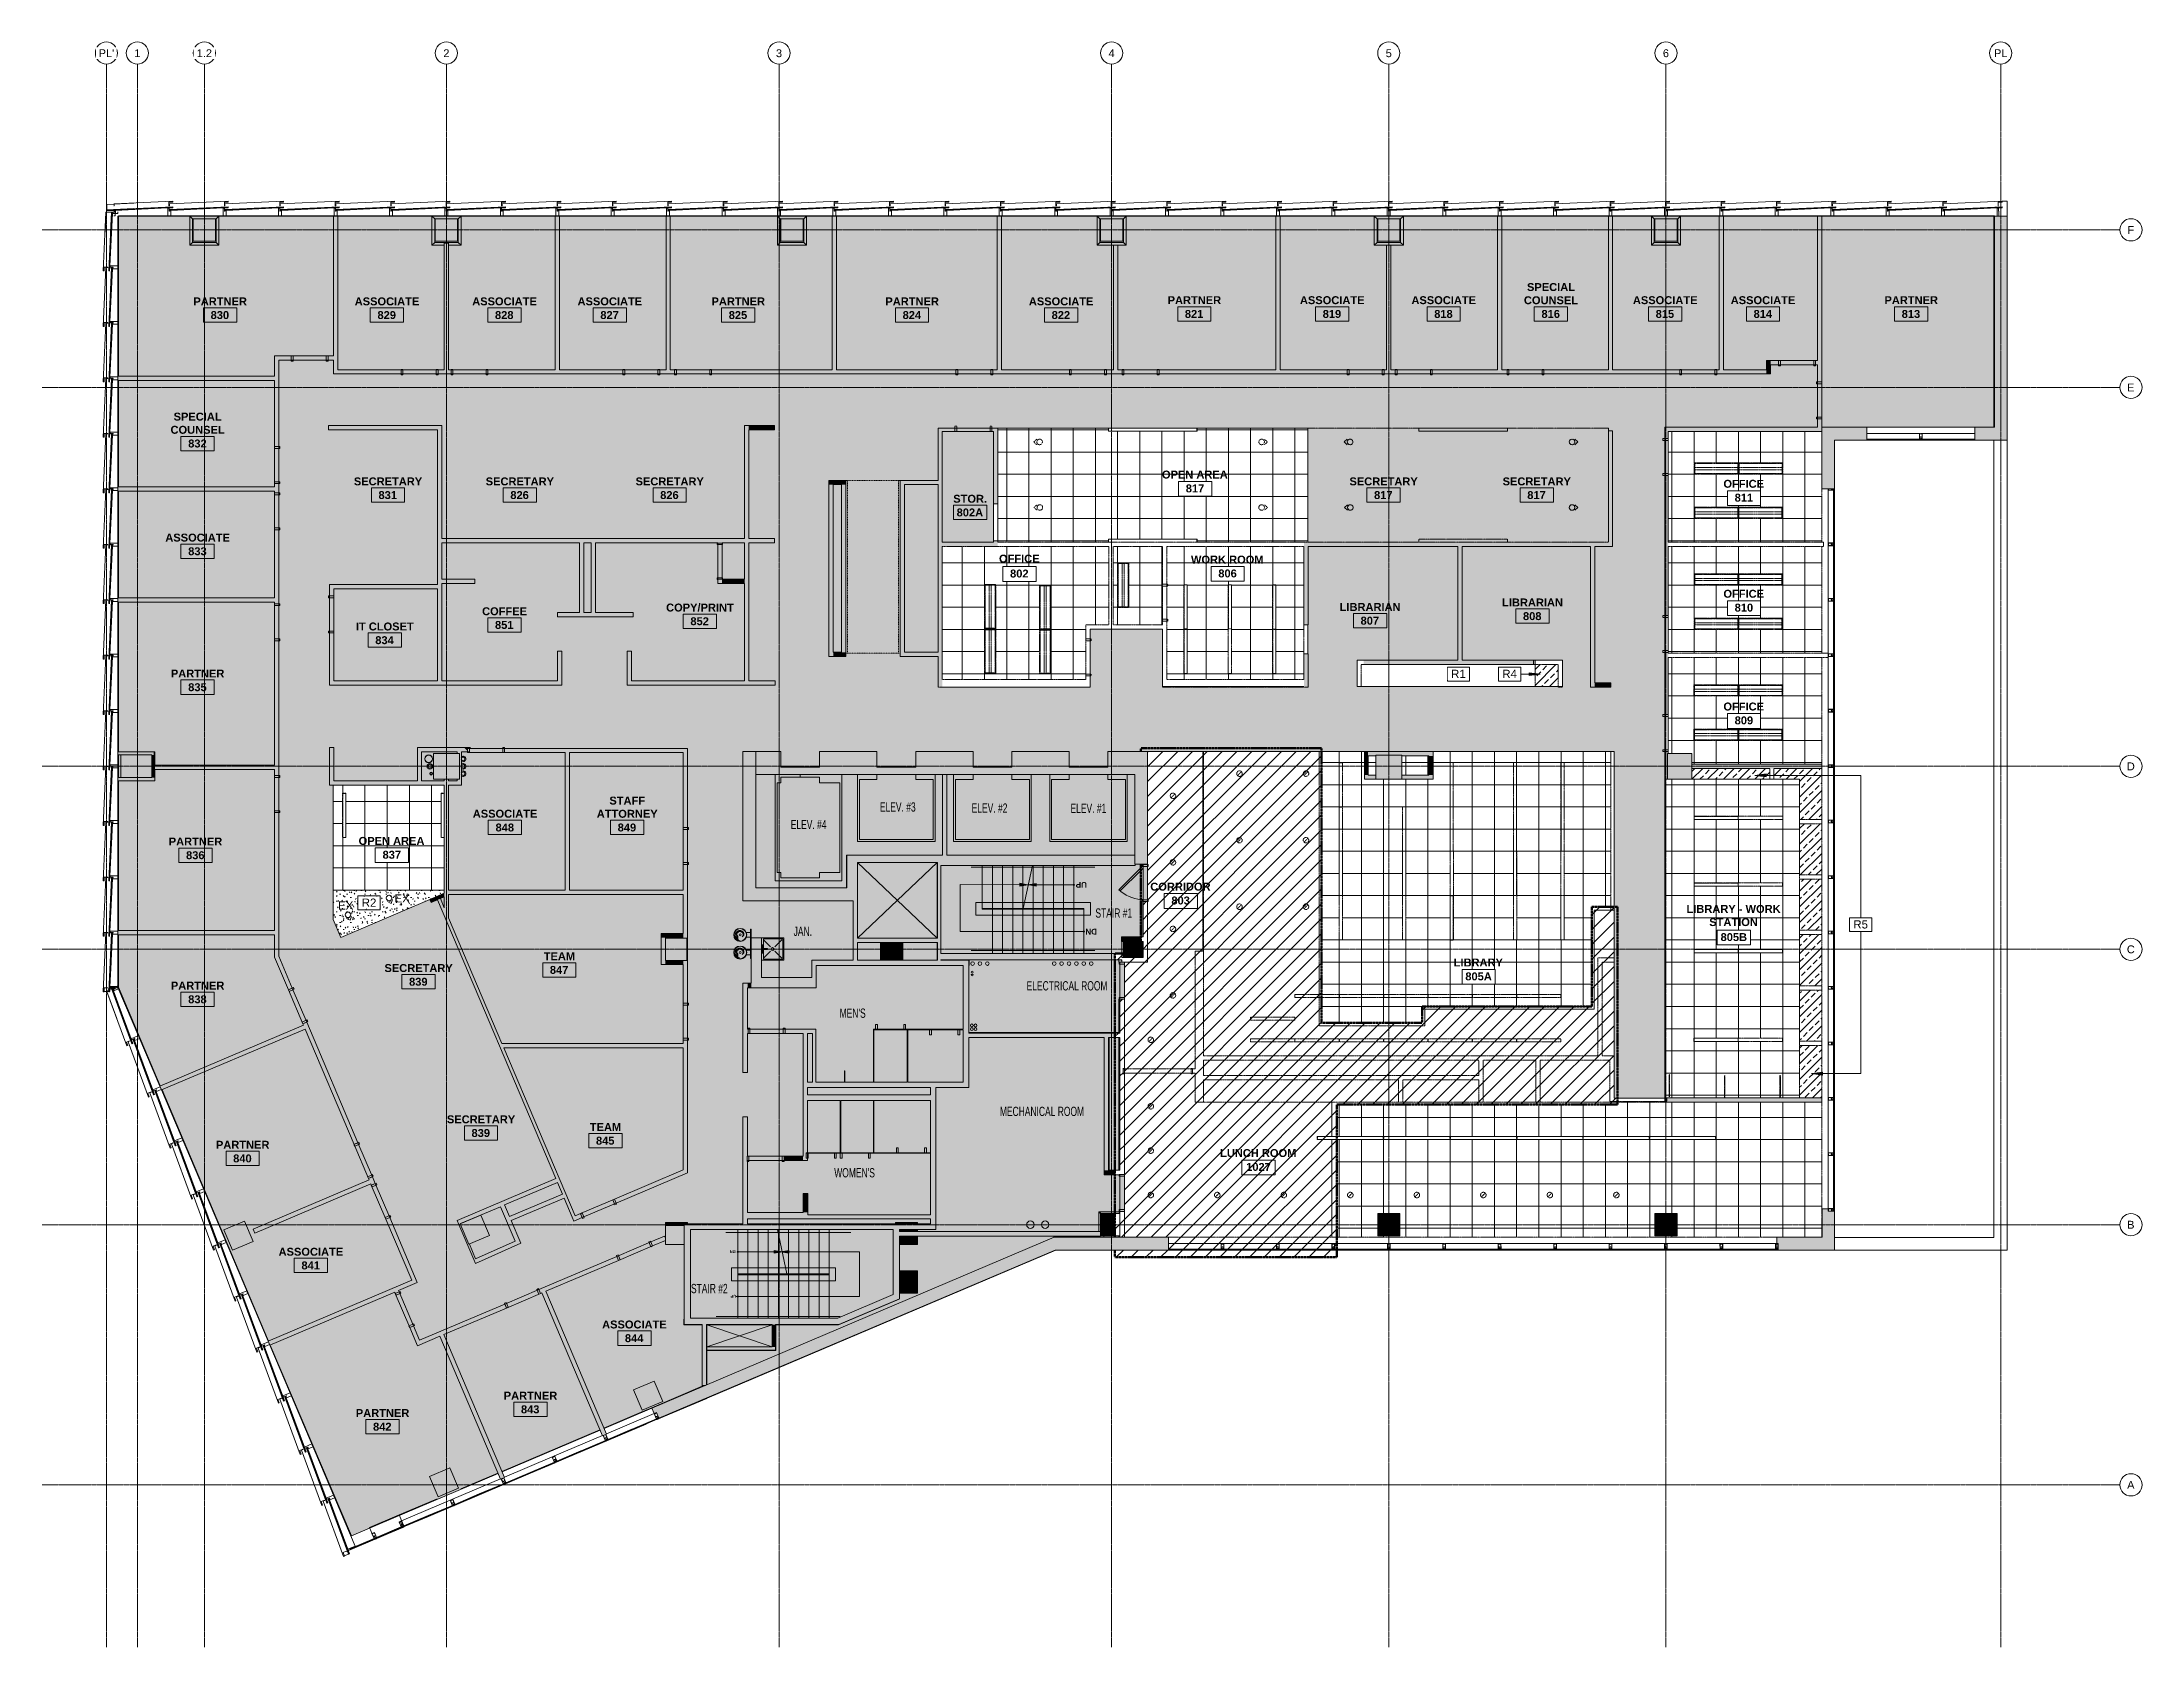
# Model space of a CAD drawing. Header units: inches. Extents: x -203 to 2853, y -968 to 768.
# Drawn here: x -203 to 2070, y -968 to 768 of the extents above; entities that cross this region are included whole.
import ezdxf

# ---------------------------------------------------------------- set-up
doc = ezdxf.new("R2010")
doc.units = ezdxf.units.IN
doc.header["$MEASUREMENT"] = 0
for name, pattern in [('Dash 1_8_', [0.25, 0.125, -0.125]), ('Demolished', [0.1875, 0.125, -0.0625]), ('Demolished 3_16_', [0.28125, 0.1875, -0.09375]), ('Grid Line 1_2_', [0.875, 0.5, -0.125, 0.125, -0.125]), ('Overhead 1_16_', [0.101562, 0.0625, -0.039062])]:
    doc.linetypes.add(name, pattern=pattern)
for name, color, linetype, lineweight in [('A-Anno-Bldg', 7, 'Continuous', 9), ('A-ANNO-KEYN', 231, 'Continuous', 9), ('A-AREA-IDEN', 2, 'Continuous', 9), ('A-Bldg-Patt', 7, 'Continuous', 9), ('A-CLNG', 13, 'Continuous', 13), ('A-CLNG-PATT', 13, 'Continuous', 13), ('A-COLS', 52, 'Continuous', 13), ('A-Cols-Bldg', 7, 'Continuous', 9), ('A-DETL', 90, 'Dash 1_8_', 70), ('A-DETL-DEMO', 6, 'Demolished 3_16_', 9), ('A-DETL-GENF', 92, 'Continuous', 9), ('A-DETL-THIN', 151, 'Continuous', 9), ('A-DOOR', 31, 'Continuous', 13), ('A-Door-Exst', 7, 'Continuous', 9), ('A-DOOR-FRAM', 31, 'Continuous', 20), ('A-Flor-Eqpm', 7, 'Continuous', 9), ('A-Flor-Evtr', 7, 'Continuous', 9), ('A-Flor-Pfix-Exst', 7, 'Continuous', 9), ('A-Flor-Strs-Exst', 7, 'Continuous', 9), ('A-Glaz-Exst', 7, 'Continuous', 9), ('A-WALL', 113, 'Continuous', 13), ('A-Wall-Exst', 7, 'Continuous', 9), ('A-WALL-FULL', 7, 'Continuous', 9), ('A-WALL-PATT', 111, 'Continuous', 13), ('E-LITE-EQPM', 33, 'Continuous', 13), ('E-LITE-EQPM-IDEN', 33, 'Continuous', 9), ('G-ANNO-TEXT', 231, 'Continuous', 9), ('I-WALL', 2, 'Continuous', 13), ('Jenner and Block 9fl_BB - MODIFIED_pb_dwg', 8, 'Continuous', 9), ('S-GRID', 1, 'Continuous', 9), ('S-GRID-IDEN', 1, 'Continuous', 9), ('S-STRS-MBND', 31, 'Continuous', 13)]:
    doc.layers.add(name, color=color, linetype=linetype, lineweight=lineweight)
doc.styles.add('Arial', font='arial.ttf', dxfattribs={"height": 8.851796})
doc.styles.add('Arial Narrow', font='ARIALN.TTF', dxfattribs={"width": 0.8, "height": 10})
doc.styles.add('Arial_B', font='arialbd.ttf', dxfattribs={"height": 6.190476})
doc.styles.add('Arial_B_1', font='arialbd.ttf', dxfattribs={"height": 3.095238})
doc.styles.add('Swis721 Lt BT', font='swissl.ttf', dxfattribs={"height": 8.514638})
doc.styles.add('Swis721 Lt BT_B', font='', dxfattribs={"height": 8.583975})
doc.styles.get('Swis721 Lt BT_B').set_extended_font_data('Swis721 Lt BT', bold=True)
pattern_1 = [(45, (0, 0), (-8.48528, 8.48528), []), (45, (8.485, 0), (-8.48528, 8.48528), [6, -3])]
pattern_2 = [(45, (0, 0), (-8.01223, 8.01223), [])]

msp = doc.modelspace()

# ---------------------------------------------------------------- texts
at = {"layer": 'A-AREA-IDEN', "char_height": 8.58, "attachment_point": 2, "line_spacing_factor": 0.998538, "style": 'Swis721 Lt BT_B'}
for s, insert, width in [('SPECIAL\\PCOUNSEL', (1430.3, 507.6), 66.204), ('PARTNER', (-10.2, 492.1), 62.748), ('830', (-10.5, 477.3), 23.004), ('ASSOCIATE', (170.4, 492.1), 76.032), ('829', (170.1, 477.3), 23.004), ('ASSOCIATE', (297.6, 492.1), 76.032), ('828', (297.3, 477.3), 23.004), ('ASSOCIATE', (411.6, 492.1), 76.032), ('827', (411.3, 477.3), 23.004), ('PARTNER', (550.6, 492.1), 62.748), ('825', (550.3, 477.3), 23.004), ('PARTNER', (738.8, 492.1), 62.748), ('824', (738.5, 477.3), 23.004), ('ASSOCIATE', (900.1, 492.1), 76.032), ('822', (899.8, 477.3), 23.004), ('PARTNER', (1044.3, 493.4), 62.748), ('821', (1044, 478.5), 23.004), ('ASSOCIATE', (1193.5, 493.4), 76.032), ('819', (1193.2, 478.5), 23.004), ('ASSOCIATE', (1314.2, 493.4), 76.032), ('818', (1313.9, 478.5), 23.004), ('816', (1430, 478.5), 23.004), ('ASSOCIATE', (1553.9, 493.4), 76.032), ('815', (1553.6, 478.5), 23.004), ('ASSOCIATE', (1659.8, 493.4), 76.032), ('814', (1659.6, 478.5), 23.004), ('PARTNER', (1820.2, 493.4), 62.748), ('813', (1819.9, 478.5), 23.004), ('SPECIAL\\PCOUNSEL', (-34.6, 367.4), 66.204), ('832', (-34.8, 338.3), 23.004), ('SECRETARY', (171.5, 297.3), 79.488), ('SECRETARY', (314.2, 297.3), 79.488), ('SECRETARY', (476.4, 297.3), 79.488), ('SECRETARY', (1249.1, 297.3), 79.488), ('SECRETARY', (1414.9, 297.3), 79.488), ('831', (171.2, 282.5), 23.004), ('826', (313.9, 282.5), 23.004), ('826', (476.1, 282.5), 23.004), ('STOR.', (801.6, 278.5), 40.5), ('817', (1248.8, 282.5), 23.004), ('817', (1414.6, 282.5), 23.004), ('802A', (801.3, 263.7), 31.86), ('ASSOCIATE', (-34.6, 236.5), 76.032), ('833', (-34.8, 221.7), 23.004), ('COPY/PRINT', (509.1, 160.8), 81.324), ('LIBRARIAN', (1234.5, 161.4), 70.092), ('LIBRARIAN', (1410.3, 166.3), 70.092), ('IT CLOSET', (168, 140.3), 68.688), ('COFFEE', (297.6, 156.8), 54.864), ('851', (297.3, 142), 23.004), ('852', (508.8, 146), 23.004), ('807', (1234.2, 146.6), 23.004), ('808', (1410, 151.5), 23.004), ('834', (167.7, 125.5), 23.004), ('PARTNER', (-34.6, 89.4), 62.748), ('835', (-34.8, 74.6), 23.004), ('ASSOCIATE', (298.2, -62.3), 76.032), ('STAFF\\PATTORNEY', (430.4, -48.1), 71.388), ('848', (297.9, -77.2), 23.004), ('849', (430.1, -77.2), 23.004), ('PARTNER', (-36.9, -92.4), 62.748), ('836', (-37.1, -107.2), 23.004), ('TEAM', (357, -216.5), 36.936), ('PARTNER', (-34.6, -248.3), 62.748), ('SECRETARY', (204.6, -229.3), 79.488), ('839', (204.3, -244.1), 23.004), ('847', (356.7, -231.3), 23.004), ('838', (-34.8, -263.1), 23.004), ('SECRETARY', (272.2, -393), 79.488), ('839', (271.9, -407.8), 23.004), ('TEAM', (406.9, -401.3), 36.936), ('PARTNER', (14.2, -420.5), 62.748), ('845', (406.6, -416.1), 23.004), ('840', (13.9, -435.3), 23.004), ('ASSOCIATE', (88, -536.3), 76.032), ('841', (87.8, -551.1), 23.004), ('ASSOCIATE', (438.2, -615), 76.032), ('844', (437.9, -629.8), 23.004), ('PARTNER', (325.7, -692), 62.748), ('PARTNER', (165.6, -710.8), 62.748), ('842', (165.3, -725.6), 23.004), ('843', (325.4, -706.8), 23.004)]:
    msp.add_mtext(s, dxfattribs=dict(at, insert=insert, width=width))
at = {"layer": 'E-LITE-EQPM-IDEN', "char_height": 8.85, "width": 19.656, "attachment_point": 2, "line_spacing_factor": 0.938532, "style": 'Arial'}
for insert in [(186.8, -153.8), (125.7, -161.4)]:
    msp.add_mtext('EX', dxfattribs=dict(at, insert=insert))
at = {"layer": 'G-ANNO-TEXT', "color": 7, "attachment_point": 2, "line_spacing_factor": 0.998538, "style": 'Swis721 Lt BT_B'}
for s, insert, char_height, width in [('OPEN AREA', (1044.8, 304.7), 8.58, 78.192), ('817', (1045, 289.7), 8.58, 23.004), ('OFFICE', (1638.9, 294.7), 8.58, 49.572), ('811', (1639.1, 279.7), 8.58, 23.004), ('OFFICE', (854.8, 213.7), 8.58, 49.572), ('WORK ROOM', (1079.9, 212.7), 8.58, 88.344), ('802', (854.8, 197.6), 8.58, 23.004), ('806', (1080.2, 197.7), 8.58, 23.004), ('OFFICE', (1638.9, 175.7), 8.58, 49.572), ('810', (1639.1, 160.7), 8.58, 23.004), ('OFFICE', (1638.9, 53.7), 8.58, 49.572), ('809', (1639.1, 38.7), 8.58, 23.004), ('OPEN AREA', (175.3, -91.7), 8.58, 78.192), ('837', (175.6, -106.7), 8.58, 23.004), ('CORRIDOR', (1029.2, -141.2), 8.58, 73.224), ('803', (1029.4, -156.2), 8.58, 23.004), ('LIBRARY - WORK\\PSTATION', (1627.9, -165.3), 8.584, 109.944), ('805B', (1628.2, -195.8), 8.58, 32.184), ('LIBRARY', (1351.6, -223.3), 8.58, 55.728), ('805A', (1351.9, -238.3), 8.58, 31.86), ('LUNCH ROOM', (1113.4, -429.5), 8.58, 94.608), ('1027', (1113.7, -444.5), 8.58, 30.672)]:
    msp.add_mtext(s, dxfattribs=dict(at, insert=insert, char_height=char_height, width=width))

# ---------------------------------------------------------------- blocks, each defined once
blk = doc.blocks.new('Single Flush - OTJ_SOLIDFLUSH_ALUM-5493998-LEVEL 8 - DEMO RCP')
at = {"layer": 'A-DOOR-FRAM', "color": 8}
for p, q in [((-20, -3.4375), (-20, 2.3125)), ((-20, 2.3125), (-18, 2.3125)), ((-18, -3.4375), (-18, 2.3125)), ((18.000004, -3.4375), (18.000004, 2.3125)), ((18.000004, 2.3125), (20.000004, 2.3125)), ((20.000004, -3.4375), (20.000004, 2.3125)), ((-20, -3.4375), (-18, -3.4375)), ((18.000004, -3.4375), (20.000004, -3.4375))]:
    blk.add_line(p, q, dxfattribs=at)
blk = doc.blocks.new('Single Flush - OTJ_SOLIDFLUSH_ALUM-5493996-LEVEL 8 - DEMO RCP')
at = {"layer": 'A-DOOR-FRAM', "color": 8}
for p, q in [((-20, 3.4375), (-20, -2.3125)), ((-20, 3.4375), (-18, 3.4375)), ((-18, 3.4375), (-18, -2.3125)), ((18.000004, 3.4375), (18.000004, -2.3125)), ((18.000004, 3.4375), (20.000004, 3.4375)), ((20.000004, 3.4375), (20.000004, -2.3125)), ((-20, -2.3125), (-18, -2.3125)), ((18.000004, -2.3125), (20.000004, -2.3125))]:
    blk.add_line(p, q, dxfattribs=at)
blk = doc.blocks.new('Single Flush - OTJ_SOLIDFLUSH_ALUM-5611425-LEVEL 8 - DEMO RCP')
at = {"layer": 'A-DOOR-FRAM', "color": 8}
for p, q in [((-20, 3.875), (-20, -1.875)), ((-20, 3.875), (-18, 3.875)), ((-18, 3.875), (-18, -1.875)), ((18.000004, 3.875), (18.000004, -1.875)), ((18.000004, 3.875), (20.000004, 3.875)), ((20.000004, 3.875), (20.000004, -1.875)), ((-20, -1.875), (-18, -1.875)), ((18.000004, -1.875), (20.000004, -1.875))]:
    blk.add_line(p, q, dxfattribs=at)
blk = doc.blocks.new('Single Flush - OTJ_SOLIDFLUSH_ALUM-5611433-LEVEL 8 - DEMO RCP')
at = {"layer": 'A-DOOR-FRAM', "color": 250, "linetype": 'Demolished'}
for p, q in [((-20, -3.875), (-20, 1.875)), ((-20, 1.875), (-18, 1.875)), ((-18, -3.875), (-18, 1.875)), ((18.000004, -3.875), (18.000004, 1.875)), ((18.000004, 1.875), (20.000004, 1.875)), ((20.000004, -3.875), (20.000004, 1.875)), ((-20, -3.875), (-18, -3.875)), ((18.000004, -3.875), (20.000004, -3.875))]:
    blk.add_line(p, q, dxfattribs=at)
blk = doc.blocks.new('Single Flush - OTJ_SOLIDFLUSH_ALUM-5610241-LEVEL 8 - DEMO RCP')
at = {"layer": 'A-DOOR-FRAM', "color": 8}
for p, q in [((-20, -3.875), (-20, 1.875)), ((-20, 1.875), (-18, 1.875)), ((-18, -3.875), (-18, 1.875)), ((18.000004, -3.875), (18.000004, 1.875)), ((18.000004, 1.875), (20.000004, 1.875)), ((20.000004, -3.875), (20.000004, 1.875)), ((-20, -3.875), (-18, -3.875)), ((18.000004, -3.875), (20.000004, -3.875))]:
    blk.add_line(p, q, dxfattribs=at)
blk = doc.blocks.new('Single Flush - OTJ_SOLIDFLUSH_ALUM-5316411-LEVEL 8 - DEMO RCP')
at = {"layer": 'A-DOOR-FRAM', "color": 250, "linetype": 'Demolished'}
for p, q in [((-20, 3.875), (-20, -1.875)), ((-20, 3.875), (-18, 3.875)), ((-18, 3.875), (-18, -1.875)), ((18.000004, 3.875), (18.000004, -1.875)), ((18.000004, 3.875), (20.000004, 3.875)), ((20.000004, 3.875), (20.000004, -1.875)), ((-20, -1.875), (-18, -1.875)), ((18.000004, -1.875), (20.000004, -1.875))]:
    blk.add_line(p, q, dxfattribs=at)
blk = doc.blocks.new('Double Flush - Int-F-WDMF-36_ x 84_-5494796-LEVEL 8 - DEMO RCP')
at = {"layer": 'A-DOOR-FRAM', "color": 8}
for p, q in [((-20, 2.8125), (-18, 2.8125)), ((-20, 2.8125), (-20, 2.3125)), ((-20, 2.3125), (-19.5, 2.3125)), ((-19.5, -2.3125), (-19.5, 2.3125)), ((-18, -2.8125), (-18, 2.8125)), ((18.000004, -2.8125), (18.000004, 2.8125)), ((18.000004, 2.8125), (20.000004, 2.8125)), ((19.500004, 2.3125), (20.000004, 2.3125)), ((19.500004, -2.3125), (19.500004, 2.3125)), ((20.000004, 2.8125), (20.000004, 2.3125)), ((-20, -2.3125), (-19.5, -2.3125)), ((-20, -2.8125), (-20, -2.3125)), ((-20, -2.8125), (-18, -2.8125)), ((18.000004, -2.8125), (20.000004, -2.8125)), ((19.500004, -2.3125), (20.000004, -2.3125)), ((20.000004, -2.8125), (20.000004, -2.3125))]:
    blk.add_line(p, q, dxfattribs=at)
blk = doc.blocks.new('Double Flush w-Full Lite - Int-FG-WDMF-72_ x 84_-5069260-LEVEL 8 - DEMO RCP')
at = {"layer": 'A-DOOR-FRAM', "color": 250, "linetype": 'Demolished'}
for p, q in [((-38, 2.8125), (-36, 2.8125)), ((-38, 2.8125), (-38, 2.3125)), ((-38, 2.3125), (-37.5, 2.3125)), ((-37.5, -2.3125), (-37.5, 2.3125)), ((-36, -2.8125), (-36, 2.8125)), ((36.000004, -2.8125), (36.000004, 2.8125)), ((36.000004, 2.8125), (38.000004, 2.8125)), ((37.500004, 2.3125), (38.000004, 2.3125)), ((37.500004, -2.3125), (37.500004, 2.3125)), ((38.000004, 2.8125), (38.000004, 2.3125)), ((-38, -2.3125), (-37.5, -2.3125)), ((-38, -2.8125), (-38, -2.3125)), ((-38, -2.8125), (-36, -2.8125)), ((36.000004, -2.8125), (38.000004, -2.8125)), ((37.500004, -2.3125), (38.000004, -2.3125)), ((38.000004, -2.8125), (38.000004, -2.3125))]:
    blk.add_line(p, q, dxfattribs=at)
blk = doc.blocks.new('Single Flush - 2_7-5681791-LEVEL 8 - DEMO RCP')
at = {"layer": 'A-DOOR-FRAM', "color": 8}
for p, q in [((-16.25, -5.5), (-16.25, 0.25)), ((-16.25, 0.25), (-14.25, 0.25)), ((-14.25, -5.5), (-14.25, 0.25)), ((14.250004, -5.5), (14.250004, 0.25)), ((14.250004, 0.25), (16.250004, 0.25)), ((16.250004, -5.5), (16.250004, 0.25)), ((-16.25, -5.5), (-14.25, -5.5)), ((14.250004, -5.5), (16.250004, -5.5))]:
    blk.add_line(p, q, dxfattribs=at)
blk = doc.blocks.new('Single Flush - 2_7-5571658-LEVEL 8 - DEMO RCP')
at = {"layer": 'A-DOOR-FRAM', "color": 8}
for p, q in [((-16.25, 5.5), (-16.25, -0.25)), ((-16.25, 5.5), (-14.25, 5.5)), ((-14.25, 5.5), (-14.25, -0.25)), ((14.250004, 5.5), (14.250004, -0.25)), ((14.250004, 5.5), (16.250004, 5.5)), ((16.250004, 5.5), (16.250004, -0.25)), ((-16.25, -0.25), (-14.25, -0.25)), ((14.250004, -0.25), (16.250004, -0.25))]:
    blk.add_line(p, q, dxfattribs=at)
blk = doc.blocks.new('Single Flush - OTJ_SOLIDFLUSH_ALUM-5493999-LEVEL 8 - DEMO RCP')
at = {"layer": 'A-DOOR-FRAM', "color": 8}
for p, q in [((-20, -3.25), (-20, 2.5)), ((-20, 2.5), (-18, 2.5)), ((-18, -3.25), (-18, 2.5)), ((18.000004, -3.25), (18.000004, 2.5)), ((18.000004, 2.5), (20.000004, 2.5)), ((20.000004, -3.25), (20.000004, 2.5)), ((-20, -3.25), (-18, -3.25)), ((18.000004, -3.25), (20.000004, -3.25))]:
    blk.add_line(p, q, dxfattribs=at)
blk = doc.blocks.new('Single Flush - OTJ_SOLIDFLUSH_ALUM-5493997-LEVEL 8 - DEMO RCP')
at = {"layer": 'A-DOOR-FRAM', "color": 8}
for p, q in [((-20, 3.25), (-20, -2.5)), ((-20, 3.25), (-18, 3.25)), ((-18, 3.25), (-18, -2.5)), ((18.000004, 3.25), (18.000004, -2.5)), ((18.000004, 3.25), (20.000004, 3.25)), ((20.000004, 3.25), (20.000004, -2.5)), ((-20, -2.5), (-18, -2.5)), ((18.000004, -2.5), (20.000004, -2.5))]:
    blk.add_line(p, q, dxfattribs=at)
blk = doc.blocks.new('Single Flush - OTJ_SOLIDFLUSH_ALUM-4819122-LEVEL 8 - DEMO RCP')
at = {"layer": 'A-DOOR-FRAM', "color": 250, "linetype": 'Demolished'}
for p, q in [((-20, 3.4375), (-20, -2.3125)), ((-20, 3.4375), (-18, 3.4375)), ((-18, 3.4375), (-18, -2.3125)), ((18.000004, 3.4375), (18.000004, -2.3125)), ((18.000004, 3.4375), (20.000004, 3.4375)), ((20.000004, 3.4375), (20.000004, -2.3125)), ((-20, -2.3125), (-18, -2.3125)), ((18.000004, -2.3125), (20.000004, -2.3125))]:
    blk.add_line(p, q, dxfattribs=at)
blk = doc.blocks.new('Rectangular Column - 24_ x 24_-5090804-LEVEL 8 - DEMO RCP')
at = {"layer": 'A-COLS', "lineweight": 9}
blk.add_hatch(color=7, dxfattribs=at).paths.add_polyline_path([(-12, -12), (12, -12), (12, 12), (-12, 12)], flags=0)
at = {"layer": 'A-COLS', "color": 8, "lineweight": 20}
for p, q in [((-12, 12), (12, 12)), ((-12, -12), (-12, 12)), ((12, 12), (12, -12)), ((12, -12), (-12, -12))]:
    blk.add_line(p, q, dxfattribs=at)
blk = doc.blocks.new('L-Recessed Circular - Wall Washer - 6_-5083336-LEVEL 8 - DEMO RCP')
at = {"layer": 'E-LITE-EQPM', "color": 55, "lineweight": 9}
for p in [(-3, -3), (3, -3)]:
    blk.add_line(p, (0, -6.4), dxfattribs=at)
for start, end in [(360, 180), (180, 360)]:
    blk.add_arc((0, 0), 3, start, end, dxfattribs=at)
blk = doc.blocks.new('L-Recessed-Axis-Day-Acrylic - 1 x 4 - SILEA-5140763-LEVEL 8 - DEMO RCP')
at = {"layer": 'E-LITE-EQPM', "color": 7, "linetype": 'Demolished', "lineweight": 9}
for p, q in [((-23.3, 5.7), (-23.7, 5.7)), ((-23.7, 5.6), (-23.7, 5.7)), ((-23.7, 5.7), (-23.7, 5.6)), ((-23.7, -5.6), (-23.7, 5.6)), ((-23.3, 5.6), (-23.3, 5.7)), ((-23.3, 5.7), (-23.3, 5.6)), ((-23.3, 5.6), (-23.3, -5.6)), ((-23.3, 5.4), (23.3, 5.4)), ((-23.3, 1.2), (23.3, 1.2)), ((-23.3, 1.2), (23.3, 1.2)), ((23.7, 5.7), (23.3, 5.7)), ((23.3, 5.6), (23.3, 5.7)), ((23.3, 5.7), (23.3, 5.6)), ((23.3, -5.6), (23.3, 5.6)), ((23.7, 5.6), (23.7, 5.7)), ((23.7, 5.7), (23.7, 5.6)), ((23.7, 5.6), (23.7, -5.6)), ((-23.7, -5.6), (-23.7, -5.7)), ((-23.7, -5.7), (-23.7, -5.6)), ((-23.7, -5.7), (-23.3, -5.7)), ((-23.3, -1.2), (23.3, -1.2)), ((-23.3, -1.2), (23.3, -1.2)), ((-23.3, -5.4), (23.3, -5.4)), ((-23.3, -5.6), (-23.3, -5.7)), ((-23.3, -5.7), (-23.3, -5.6)), ((23.3, -5.6), (23.3, -5.7)), ((23.3, -5.7), (23.3, -5.6)), ((23.3, -5.7), (23.7, -5.7)), ((23.7, -5.6), (23.7, -5.7)), ((23.7, -5.7), (23.7, -5.6))]:
    blk.add_line(p, q, dxfattribs=at)
blk = doc.blocks.new('L-Recessed-Axis-Day-Acrylic - 1 x 4 - SILEA-V22-LEVEL 8 - DEMO RCP')
at = {"layer": 'E-LITE-EQPM', "color": 7, "linetype": 'Demolished', "lineweight": 9}
for p, q in [((-23.3, 5.7), (-23.7, 5.7)), ((-23.7, 5.6), (-23.7, 5.7)), ((-23.7, 5.7), (-23.7, 5.6)), ((-23.7, -5.6), (-23.7, 5.6)), ((-23.3, 5.6), (-23.3, 5.7)), ((-23.3, 5.7), (-23.3, 5.6)), ((-23.3, 5.6), (-23.3, -5.6)), ((-23.3, 5.4), (23.3, 5.4)), ((-23.3, 1.2), (23.3, 1.2)), ((-23.3, 1.2), (23.3, 1.2)), ((23.7, 5.7), (23.3, 5.7)), ((23.3, 5.6), (23.3, 5.7)), ((23.3, 5.7), (23.3, 5.6)), ((23.3, -5.6), (23.3, 5.6)), ((23.7, 5.6), (23.7, 5.7)), ((23.7, 5.7), (23.7, 5.6)), ((23.7, 5.6), (23.7, -5.6)), ((-23.7, -5.6), (-23.7, -5.7)), ((-23.7, -5.7), (-23.7, -5.6)), ((-23.7, -5.7), (-23.3, -5.7)), ((-23.3, -1.2), (23.3, -1.2)), ((-23.3, -1.2), (23.3, -1.2)), ((-23.3, -5.4), (23.3, -5.4)), ((-23.3, -5.6), (-23.3, -5.7)), ((-23.3, -5.7), (-23.3, -5.6)), ((23.3, -5.6), (23.3, -5.7)), ((23.3, -5.7), (23.3, -5.6)), ((23.3, -5.7), (23.7, -5.7)), ((23.7, -5.6), (23.7, -5.7)), ((23.7, -5.7), (23.7, -5.6))]:
    blk.add_line(p, q, dxfattribs=at)
blk = doc.blocks.new('a-light Accolade D5 - Recessed - Ceiling or Wall - 4_0_-5112809-LEVEL 8 - DEMO RCP')
at = {"layer": 'E-LITE-EQPM', "color": 7, "linetype": 'Demolished', "lineweight": 9}
for p, q in [((-23.9, -2.3), (-23.9, 1.1)), ((-23.9, 1.1), (23.9, 1.1)), ((23.9, 1.1), (23.9, -2.3)), ((23.9, -2.3), (-23.9, -2.3))]:
    blk.add_line(p, q, dxfattribs=at)
blk = doc.blocks.new('L-Recessed Circular - Wall Washer - 6_-5346382-LEVEL 8 - DEMO RCP')
at = {"layer": 'E-LITE-EQPM', "color": 7, "linetype": 'Demolished', "lineweight": 9}
for p in [(-3, -3), (3, -3)]:
    blk.add_line(p, (0, -6.4), dxfattribs=at)
for start, end in [(360, 180), (180, 360)]:
    blk.add_arc((0, 0), 3, start, end, dxfattribs=at)
blk = doc.blocks.new('a-light Accolade D5 - Recessed - Ceiling or Wall - 8_-0_-5087651-LEVEL 8 - DEMO RCP')
at = {"layer": 'E-LITE-EQPM', "color": 7, "linetype": 'Demolished', "lineweight": 9}
for p, q in [((-47.9, -2.3), (-47.9, 1.1)), ((-47.9, 1.1), (47.9, 1.1)), ((47.9, 1.1), (47.9, -2.3)), ((47.9, -2.3), (-47.9, -2.3))]:
    blk.add_line(p, q, dxfattribs=at)
blk = doc.blocks.new('a-light Accolade D5 - Recessed - Ceiling or Wall - 8_-0_-V23-LEVEL 8 - DEMO RCP')
at = {"layer": 'E-LITE-EQPM', "color": 7, "linetype": 'Demolished', "lineweight": 9}
for p, q in [((-47.9, -2.3), (-47.9, 1.1)), ((47.9, 1.1), (47.9, -2.3)), ((47.9, -2.3), (-47.9, -2.3))]:
    blk.add_line(p, q, dxfattribs=at)
blk = doc.blocks.new('a-light Accolade D5 - Recessed - Ceiling or Wall - 4_0_-V24-LEVEL 8 - DEMO RCP')
at = {"layer": 'E-LITE-EQPM', "color": 7, "linetype": 'Demolished', "lineweight": 9}
for p, q in [((-23.9, -2.3), (-23.9, 1.1)), ((-23.9, 1.1), (23.9, 1.1)), ((23.9, 1.1), (23.9, -2.3))]:
    blk.add_line(p, q, dxfattribs=at)
blk = doc.blocks.new('L-Recessed Circular - Downlight - 6_-5370936-LEVEL 8 - DEMO RCP')
at = {"layer": 'E-LITE-EQPM', "color": 7, "linetype": 'Demolished', "lineweight": 9}
for q in [(-2.1, -2.1), (2.1, 2.1)]:
    blk.add_line((0, 0), q, dxfattribs=at)
for start, end in [(360, 180), (180, 360)]:
    blk.add_arc((0, 0), 3, start, end, dxfattribs=at)
blk = doc.blocks.new('a-light Accolade D5 - Recessed - Ceiling or Wall - 4_0_-V25-LEVEL 8 - DEMO RCP')
at = {"layer": 'E-LITE-EQPM', "color": 7, "linetype": 'Demolished', "lineweight": 9}
for p, q in [((-23.9, -2.3), (-23.9, 1.1)), ((-23.9, 1.1), (-4.8, 1.1)), ((-4.8, 1.1), (23.9, 1.1)), ((23.9, 1.1), (23.9, -2.3)), ((-4.8, -2.3), (-23.9, -2.3)), ((23.9, -2.3), (-4.8, -2.3))]:
    blk.add_line(p, q, dxfattribs=at)
blk = doc.blocks.new('a-light Accolade D3- Surface Mount - 6_-5338198-LEVEL 8 - DEMO RCP')
at = {"layer": 'E-LITE-EQPM', "color": 7, "linetype": 'Demolished', "lineweight": 9}
for p, q in [((-36, 1.7), (-35.6, 1.7)), ((-36, 1.7), (-36, -1.8)), ((35.6, 1.7), (-35.6, 1.7)), ((-35.6, 1.7), (-35.6, 1.6)), ((-35.6, -1.8), (-35.6, 1.7)), ((-35.6, 1.6), (35.6, 1.6)), ((35.6, 1.6), (35.6, 1.7)), ((35.6, 1.7), (36, 1.7)), ((35.6, 1.7), (35.6, -1.8)), ((36, -1.8), (36, 1.7)), ((-35.6, -1.8), (-36, -1.8)), ((35.6, -1.7), (-35.6, -1.7)), ((-35.6, -1.7), (-35.6, -1.8)), ((-35.6, -1.8), (35.6, -1.8)), ((35.6, -1.8), (35.6, -1.7)), ((36, -1.8), (35.6, -1.8))]:
    blk.add_line(p, q, dxfattribs=at)
blk = doc.blocks.new('a-light Accolade D3- Surface Mount - 6_-V26-LEVEL 8 - DEMO RCP')
at = {"layer": 'E-LITE-EQPM', "color": 7, "linetype": 'Demolished', "lineweight": 9}
for p, q in [((-36, 1.7), (-35.6, 1.7)), ((-36, 1.7), (-36, -1.8)), ((-14.5, 1.7), (-35.6, 1.7)), ((-35.6, 1.7), (-35.6, 1.6)), ((-35.6, -1.8), (-35.6, 1.7)), ((-35.6, 1.6), (-14.5, 1.6)), ((35.6, 1.7), (-14.5, 1.7)), ((-14.5, 1.6), (35.6, 1.6)), ((35.6, 1.6), (35.6, 1.7)), ((35.6, 1.7), (36, 1.7)), ((35.6, 1.7), (35.6, -1.8)), ((36, -1.8), (36, 1.7)), ((-35.6, -1.8), (-36, -1.8)), ((-14.5, -1.7), (-35.6, -1.7)), ((-35.6, -1.7), (-35.6, -1.8)), ((-35.6, -1.8), (-14.5, -1.8)), ((35.6, -1.7), (-14.5, -1.7)), ((-14.5, -1.8), (35.6, -1.8)), ((35.6, -1.8), (35.6, -1.7)), ((36, -1.8), (35.6, -1.8))]:
    blk.add_line(p, q, dxfattribs=at)
blk = doc.blocks.new('a-light Accolade D3- Surface Mount - 6_-V27-LEVEL 8 - DEMO RCP')
at = {"layer": 'E-LITE-EQPM', "color": 7, "linetype": 'Demolished', "lineweight": 9}
for p, q in [((-36, 1.7), (-35.6, 1.7)), ((-36, 1.7), (-36, -1.8)), ((35.6, 1.7), (-35.6, 1.7)), ((-35.6, 1.7), (-35.6, 1.6)), ((-35.6, -1.8), (-35.6, 1.7)), ((-35.6, 1.6), (35.6, 1.6)), ((35.6, 1.6), (35.6, 1.7)), ((35.6, 1.7), (36, 1.7)), ((35.6, 1.7), (35.6, -1.8)), ((36, -1.8), (36, 1.7)), ((-35.6, -1.8), (-36, -1.8)), ((35.6, -1.7), (-35.6, -1.7)), ((-35.6, -1.7), (-35.6, -1.8)), ((-35.6, -1.8), (35.6, -1.8)), ((35.6, -1.8), (35.6, -1.7)), ((36, -1.8), (35.6, -1.8))]:
    blk.add_line(p, q, dxfattribs=at)
blk = doc.blocks.new('L-Recessed Circular - Wall Washer - 6_-V28-LEVEL 8 - DEMO RCP')
at = {"layer": 'E-LITE-EQPM', "color": 55, "lineweight": 9}
for p in [(-3, -3), (3, -3)]:
    blk.add_line(p, (0, -6.4), dxfattribs=at)
for start, end in [(360, 180), (180, 360)]:
    blk.add_arc((0, 0), 3, start, end, dxfattribs=at)
blk = doc.blocks.new('a-light Accolade D5 - Recessed - Ceiling or Wall - 8_-0_-V29-LEVEL 8 - DEMO RCP')
at = {"layer": 'E-LITE-EQPM', "color": 55, "lineweight": 9}
for p, q in [((-47.9, -2.3), (-47.9, 1.1)), ((-47.9, 1.1), (47.9, 1.1)), ((47.9, 1.1), (47.9, -2.3)), ((47.9, -2.3), (-47.9, -2.3))]:
    blk.add_line(p, q, dxfattribs=at)
blk = doc.blocks.new('L-Recessed Circular - Downlight - 6_-5700390-LEVEL 8 - DEMO RCP')
at = {"layer": 'E-LITE-EQPM', "color": 7, "linetype": 'Demolished', "lineweight": 9}
for q in [(-2.1, -2.1), (2.1, 2.1)]:
    blk.add_line((0, 0), q, dxfattribs=at)
for start, end in [(360, 180), (180, 360)]:
    blk.add_arc((0, 0), 3, start, end, dxfattribs=at)
blk = doc.blocks.new('Jenner and Block 9fl_BB - MODIFIED_pb_dwg__Dot-5619053-LEVEL 8 - DEMO RCP')
at = {"layer": 'A-Flor-Strs-Exst'}
blk.add_line((-0.5, 0), (-1, 0), dxfattribs=at)
for start, end in [(360, 180), (180, 360)]:
    blk.add_arc((0, 0), 0.25, start, end, dxfattribs=at)
blk = doc.blocks.new('Jenner and Block 9fl_BB - MODIFIED_pb_dwg__Dot-5619054-LEVEL 8 - DEMO RCP')
at = {"layer": 'A-Flor-Strs-Exst'}
blk.add_line((-0.5, 0), (-1, 0), dxfattribs=at)
for start, end in [(360, 180), (180, 360)]:
    blk.add_arc((0, 0), 0.25, start, end, dxfattribs=at)
blk = doc.blocks.new('Jenner and Block 9fl_BB - MODIFIED_pb_dwg_CW-60-5619055-LEVEL 8 - DEMO RCP')
at = {"layer": 'A-Glaz-Exst'}
for p, q in [((12.2, 3.7), (9.2, -59.6)), ((12.7, 3.8), (9.7, -59.8)), ((12.7, 3.6), (11.9, 3.7)), ((11.4, -1.2), (11.5, -1.2)), ((11.4, -1.3), (11.5, -1.3)), ((11.5, -0.2), (11.5, -1.2)), ((11.7, -0.9), (11.5, -0.9)), ((11.7, -0.9), (11.7, -0.9)), ((11.7, -0.9), (11.7, -0.9)), ((11.7, -1), (11.7, -1)), ((11.7, -1), (11.7, -1)), ((11.7, -1.1), (11.7, -1.1)), ((11.7, -1.1), (11.7, -1.1)), ((11.7, -1.2), (11.7, -1.2)), ((11.7, -1.2), (11.7, -1.2)), ((11.7, -1.3), (11.7, -1.3)), ((11.7, -1.3), (11.7, -1.3)), ((11.7, -1.4), (11.7, -1.4)), ((11.7, -1.4), (11.7, -1.4)), ((11.7, -1.5), (11.7, -1.5)), ((11.7, -1.5), (11.7, -1.5)), ((11.7, -1.6), (11.7, -1.6)), ((11.7, -1.6), (11.7, -1.6)), ((8.7, -58.7), (8.8, -58.7)), ((8.7, -58.8), (8.7, -58.8)), ((8.9, -59.1), (8.7, -59.1)), ((9, -58.4), (9, -58.4)), ((9, -58.4), (9, -58.4)), ((9, -58.5), (9, -58.5)), ((9, -58.5), (9, -58.5)), ((9, -58.6), (9, -58.6)), ((9, -58.6), (9, -58.6)), ((9, -58.7), (9, -58.7)), ((9, -58.7), (9, -58.7)), ((9, -58.8), (9, -58.8)), ((9, -58.8), (9, -58.8)), ((9, -58.9), (9, -58.9)), ((9, -58.9), (9, -58.9)), ((9, -59), (9, -59)), ((9, -59), (9, -59)), ((9, -59.1), (9, -59.1)), ((9, -59.1), (9, -59.1)), ((9, -59.6), (9.7, -59.7))]:
    blk.add_line(p, q, dxfattribs=at)
at = {"layer": 'A-Glaz-Exst', "flags": 128}
for points in [[(3, -0.2), (3.1, -0.2), (3.1, 0)], [(11.6, -0.2), (8.1, -0.2), (8.1, 0), (8.1, -0.2)], [(10, -59.8), (13, 3.8), (12.7, 3.8), (12, 3.8), (11.8, -0.3), (11.7, -1.6), (9, -58.4), (9, -59.8), (10, -59.8)], [(14.1, 0), (14.1, -0.3), (17.8, -0.3), (18, 3.8), (19, 3.8), (16, -59.8), (14.1, -59.8), (14.1, -60)], [(3, -1.6), (3, -0.2), (3, -1.6), (11.5, -1.6)], [(11.5, -0.9), (11.5, -1.2), (11.4, -1.2), (11.4, -1.2), (11.4, -1.2), (11.3, -1.2), (11.3, -1.2), (11.3, -1.3), (11.4, -1.3), (11.4, -1.3), (11.4, -1.3), (11.5, -1.3), (11.5, -1.3)], [(11.4, -1.2), (11.4, -1.2), (11.4, -1.1), (11.3, -1.1), (11.3, -1.2), (11.3, -1.2), (11.3, -1.3), (11.3, -1.3), (11.4, -1.3), (11.4, -1.3), (11.4, -1.3)], [(11.5, -1.6), (11.5, -1.3), (11.5, -1.6), (11.7, -1.6)], [(9, -58.4), (8.7, -58.4), (3, -58.4), (3, -59.8), (3, -58.4)], [(3, -59.8), (3.1, -59.8), (3.1, -60)], [(8.7, -58.8), (8.7, -59.8), (8.1, -59.8), (8.1, -60)], [(8.7, -59.1), (8.7, -58.8), (8.7, -58.8), (8.7, -58.8), (8.7, -58.8), (8.6, -58.8), (8.6, -58.7), (8.6, -58.7), (8.7, -58.7), (8.7, -58.7), (8.7, -58.7), (8.8, -58.7), (8.8, -58.4)], [(8.7, -58.8), (8.7, -58.8), (8.7, -58.8), (8.6, -58.8), (8.6, -58.8), (8.6, -58.7), (8.6, -58.7), (8.6, -58.6), (8.7, -58.7), (8.7, -58.7), (8.7, -58.7)], [(8.8, -58.7), (8.8, -58.4), (8.8, -58.7), (8.8, -58.7)]]:
    blk.add_lwpolyline(points, dxfattribs=at)
at = {"layer": 'A-Glaz-Exst'}
for centre, radius, start, end in [((11.4, -1.2), 0.0249, 177.3555, 267.3555), ((11.4, -1.2), 0.0305, 271.5516, 353.6896), ((11.4, -1.2), 0.0249, 87.3555, 177.3555), ((11.4, -1.3), 0.0305, 1.0214, 83.1594), ((11.6, 0), 0.258, 238.8655, 297.0089), ((11.6, -0.1), 0.258, 238.8655, 297.0089), ((11.6, -0.2), 0.258, 238.8655, 297.0089), ((11.6, -0.3), 0.258, 238.8655, 297.0089), ((11.6, -0.4), 0.258, 238.8655, 297.0089), ((11.6, -0.5), 0.258, 238.8655, 297.0089), ((11.6, -0.6), 0.258, 238.8655, 297.0089), ((11.5, -1.2), 0.0249, 357.3555, 87.3555), ((11.5, -1.2), 0.0249, 267.3555, 357.3555), ((11.7, -0.9), 0.0234, 267.297, 87.297), ((11.7, -0.9), 0.0234, 175.8685, 267.297), ((11.7, -1), 0.0234, 87.297, 267.297), ((11.7, -1), 0.0234, 267.297, 87.297), ((11.7, -1.1), 0.0234, 87.297, 267.297), ((11.7, -1.1), 0.0234, 267.297, 87.297), ((11.7, -1.2), 0.0234, 87.297, 267.297), ((11.7, -1.2), 0.0234, 267.297, 87.297), ((11.7, -1.2), 0.0234, 87.297, 267.297), ((11.7, -1.3), 0.0234, 267.297, 87.297), ((11.7, -1.3), 0.0234, 87.297, 267.297), ((11.7, -1.4), 0.0234, 267.297, 87.297), ((11.7, -1.4), 0.0234, 87.297, 267.297), ((11.7, -1.5), 0.0234, 267.297, 87.297), ((11.7, -1.5), 0.0234, 87.297, 267.297), ((11.7, -1.6), 0.0234, 87.297, 177.7828), ((11.7, -1.6), 0.0238, 260.3836, 353.7904), ((11.7, -1.6), 0.0234, 267.297, 1.6464), ((11.7, -1.6), 0.0234, 87.297, 177.2547), ((11.7, -1.6), 0.0234, 15.8834, 87.297), ((8.7, -58.7), 0.0249, 87.3502, 177.3502), ((8.7, -58.7), 0.0249, 177.3502, 267.3502), ((8.7, -58.7), 0.0305, 271.5463, 353.6844), ((8.7, -58.8), 0.0305, 1.0161, 83.1541), ((8.7, -58.8), 0.0249, 267.3502, 357.3502), ((8.8, -59.6), 0.34, 63.9852, 107.2002), ((8.8, -59.6), 0.34, 64.7421, 107.928), ((8.8, -59.7), 0.34, 65.4949, 108.6593), ((8.8, -59.8), 0.34, 66.2438, 109.3942), ((8.8, -60), 0.34, 67.7305, 110.8758), ((8.8, -59.9), 0.34, 67.0021, 110.133), ((8.8, -60.1), 0.34, 68.4686, 111.6228), ((8.7, -58.8), 0.0249, 357.3502, 87.3502), ((9, -58.8), 0.0234, 87.3355, 267.3355), ((9, -58.9), 0.0234, 87.3355, 267.3355), ((9, -59), 0.0234, 87.3355, 267.3355), ((9, -59.1), 0.0234, 87.3355, 193.174), ((9, -58.4), 0.0234, 190.1274, 267.3355), ((9, -58.4), 0.0238, 0.8421, 94.2489), ((9, -58.4), 0.0234, 267.3355, 87.3355), ((9, -58.5), 0.0234, 87.3355, 267.3355), ((9, -58.4), 0.0234, 190.6265, 267.3355), ((9, -58.5), 0.0234, 267.3355, 87.3355), ((9, -58.6), 0.0234, 87.3355, 267.3355), ((9, -58.6), 0.0234, 267.3355, 87.3355), ((9, -58.7), 0.0234, 87.3355, 267.3355), ((9, -58.7), 0.0234, 267.3355, 87.3355), ((9, -58.7), 0.0234, 87.3355, 267.3355), ((9, -58.8), 0.0234, 267.3355, 87.3355), ((9, -58.9), 0.0234, 267.3355, 87.3355), ((9, -59), 0.0234, 267.3355, 87.3355), ((9, -59.1), 0.0234, 267.3355, 87.3355)]:
    blk.add_arc(centre, radius, start, end, dxfattribs=at)
blk = doc.blocks.new('Jenner and Block 9fl_BB - MODIFIED_pb_dwg_CW-60-V1-LEVEL 8 - DEMO RCP')
at = {"layer": 'A-Glaz-Exst'}
for p, q in [((12.2, 3.7), (9.2, -59.6)), ((12.7, 3.8), (9.7, -59.8)), ((12.7, 3.6), (11.9, 3.7)), ((11.4, -1.2), (11.5, -1.2)), ((11.4, -1.3), (11.5, -1.3)), ((11.5, -0.2), (11.5, -1.2)), ((11.7, -0.9), (11.5, -0.9)), ((11.7, -0.9), (11.7, -0.9)), ((11.7, -0.9), (11.7, -0.9)), ((11.7, -1), (11.7, -1)), ((11.7, -1), (11.7, -1)), ((11.7, -1.1), (11.7, -1.1)), ((11.7, -1.1), (11.7, -1.1)), ((11.7, -1.2), (11.7, -1.2)), ((11.7, -1.2), (11.7, -1.2)), ((11.7, -1.3), (11.7, -1.3)), ((11.7, -1.3), (11.7, -1.3)), ((11.7, -1.4), (11.7, -1.4)), ((11.7, -1.4), (11.7, -1.4)), ((11.7, -1.5), (11.7, -1.5)), ((11.7, -1.5), (11.7, -1.5)), ((11.7, -1.6), (11.7, -1.6)), ((11.7, -1.6), (11.7, -1.6)), ((8.7, -58.7), (8.8, -58.7)), ((8.7, -58.8), (8.7, -58.8)), ((8.9, -59.1), (8.7, -59.1)), ((9, -58.4), (9, -58.4)), ((9, -58.4), (9, -58.4)), ((9, -58.5), (9, -58.5)), ((9, -58.5), (9, -58.5)), ((9, -58.6), (9, -58.6)), ((9, -58.6), (9, -58.6)), ((9, -58.7), (9, -58.7)), ((9, -58.7), (9, -58.7)), ((9, -58.8), (9, -58.8)), ((9, -58.8), (9, -58.8)), ((9, -58.9), (9, -58.9)), ((9, -58.9), (9, -58.9)), ((9, -59), (9, -59)), ((9, -59), (9, -59)), ((9, -59.1), (9, -59.1)), ((9, -59.1), (9, -59.1)), ((9, -59.6), (9.7, -59.7))]:
    blk.add_line(p, q, dxfattribs=at)
at = {"layer": 'A-Glaz-Exst', "flags": 128}
for points in [[(3, -0.2), (3.1, -0.2), (3.1, 0)], [(11.6, -0.2), (8.1, -0.2), (8.1, 0), (8.1, -0.2)], [(10, -59.8), (13, 3.8), (12.7, 3.8), (12, 3.8), (11.8, -0.3), (11.7, -1.6), (9, -58.4), (9, -59.8), (10, -59.8)], [(14.1, 0), (14.1, -0.3), (17.8, -0.3), (18, 3.8), (19, 3.8), (16, -59.8), (14.1, -59.8), (14.1, -60)], [(3, -1.6), (3, -0.2), (3, -1.6), (11.5, -1.6)], [(11.5, -0.9), (11.5, -1.2), (11.4, -1.2), (11.4, -1.2), (11.4, -1.2), (11.3, -1.2), (11.3, -1.2), (11.3, -1.3), (11.4, -1.3), (11.4, -1.3), (11.4, -1.3), (11.5, -1.3), (11.5, -1.3)], [(11.4, -1.2), (11.4, -1.2), (11.4, -1.1), (11.3, -1.1), (11.3, -1.2), (11.3, -1.2), (11.3, -1.3), (11.3, -1.3), (11.4, -1.3), (11.4, -1.3), (11.4, -1.3)], [(11.5, -1.6), (11.5, -1.3), (11.5, -1.6), (11.7, -1.6)], [(9, -58.4), (8.7, -58.4), (3, -58.4)], [(3, -59.8), (3.1, -59.8), (3.1, -60)], [(8.7, -58.8), (8.7, -59.8), (8.1, -59.8), (8.1, -60)], [(8.7, -59.1), (8.7, -58.8), (8.7, -58.8), (8.7, -58.8), (8.7, -58.8), (8.6, -58.8), (8.6, -58.7), (8.6, -58.7), (8.7, -58.7), (8.7, -58.7), (8.7, -58.7), (8.8, -58.7), (8.8, -58.4)], [(8.7, -58.8), (8.7, -58.8), (8.7, -58.8), (8.6, -58.8), (8.6, -58.8), (8.6, -58.7), (8.6, -58.7), (8.6, -58.6), (8.7, -58.7), (8.7, -58.7), (8.7, -58.7)], [(8.8, -58.7), (8.8, -58.4), (8.8, -58.7), (8.8, -58.7)]]:
    blk.add_lwpolyline(points, dxfattribs=at)
at = {"layer": 'A-Glaz-Exst'}
for centre, radius, start, end in [((11.4, -1.2), 0.0249, 177.3555, 267.3555), ((11.4, -1.2), 0.0305, 271.5516, 353.6896), ((11.4, -1.2), 0.0249, 87.3555, 177.3555), ((11.4, -1.3), 0.0305, 1.0214, 83.1594), ((11.6, 0), 0.258, 238.8655, 297.0089), ((11.6, -0.1), 0.258, 238.8655, 297.0089), ((11.6, -0.2), 0.258, 238.8655, 297.0089), ((11.6, -0.3), 0.258, 238.8655, 297.0089), ((11.6, -0.4), 0.258, 238.8655, 297.0089), ((11.6, -0.5), 0.258, 238.8655, 297.0089), ((11.6, -0.6), 0.258, 238.8655, 297.0089), ((11.5, -1.2), 0.0249, 357.3555, 87.3555), ((11.5, -1.2), 0.0249, 267.3555, 357.3555), ((11.7, -0.9), 0.0234, 267.297, 87.297), ((11.7, -0.9), 0.0234, 175.8685, 267.297), ((11.7, -1), 0.0234, 87.297, 267.297), ((11.7, -1), 0.0234, 267.297, 87.297), ((11.7, -1.1), 0.0234, 87.297, 267.297), ((11.7, -1.1), 0.0234, 267.297, 87.297), ((11.7, -1.2), 0.0234, 87.297, 267.297), ((11.7, -1.2), 0.0234, 267.297, 87.297), ((11.7, -1.2), 0.0234, 87.297, 267.297), ((11.7, -1.3), 0.0234, 267.297, 87.297), ((11.7, -1.3), 0.0234, 87.297, 267.297), ((11.7, -1.4), 0.0234, 267.297, 87.297), ((11.7, -1.4), 0.0234, 87.297, 267.297), ((11.7, -1.5), 0.0234, 267.297, 87.297), ((11.7, -1.5), 0.0234, 87.297, 267.297), ((11.7, -1.6), 0.0234, 87.297, 177.7828), ((11.7, -1.6), 0.0238, 260.3836, 353.7904), ((11.7, -1.6), 0.0234, 267.297, 1.6464), ((11.7, -1.6), 0.0234, 87.297, 177.2547), ((11.7, -1.6), 0.0234, 15.8834, 87.297), ((8.7, -58.7), 0.0249, 87.3502, 177.3502), ((8.7, -58.7), 0.0249, 177.3502, 267.3502), ((8.7, -58.7), 0.0305, 271.5463, 353.6844), ((8.7, -58.8), 0.0305, 1.0161, 83.1541), ((8.7, -58.8), 0.0249, 267.3502, 357.3502), ((8.8, -59.6), 0.34, 63.9852, 107.2002), ((8.8, -59.6), 0.34, 64.7421, 107.928), ((8.8, -59.7), 0.34, 65.4949, 108.6593), ((8.8, -59.8), 0.34, 66.2438, 109.3942), ((8.8, -60), 0.34, 67.7305, 110.8758), ((8.8, -59.9), 0.34, 67.0021, 110.133), ((8.8, -60.1), 0.34, 68.4686, 111.6228), ((8.7, -58.8), 0.0249, 357.3502, 87.3502), ((9, -58.8), 0.0234, 87.3355, 267.3355), ((9, -58.9), 0.0234, 87.3355, 267.3355), ((9, -59), 0.0234, 87.3355, 267.3355), ((9, -59.1), 0.0234, 87.3355, 193.174), ((9, -58.4), 0.0234, 190.1274, 267.3355), ((9, -58.4), 0.0238, 0.8421, 94.2489), ((9, -58.4), 0.0234, 267.3355, 87.3355), ((9, -58.5), 0.0234, 87.3355, 267.3355), ((9, -58.4), 0.0234, 190.6265, 267.3355), ((9, -58.5), 0.0234, 267.3355, 87.3355), ((9, -58.6), 0.0234, 87.3355, 267.3355), ((9, -58.6), 0.0234, 267.3355, 87.3355), ((9, -58.7), 0.0234, 87.3355, 267.3355), ((9, -58.7), 0.0234, 267.3355, 87.3355), ((9, -58.7), 0.0234, 87.3355, 267.3355), ((9, -58.8), 0.0234, 267.3355, 87.3355), ((9, -58.9), 0.0234, 267.3355, 87.3355), ((9, -59), 0.0234, 267.3355, 87.3355), ((9, -59.1), 0.0234, 267.3355, 87.3355)]:
    blk.add_arc(centre, radius, start, end, dxfattribs=at)
blk = doc.blocks.new('Jenner and Block 9fl_BB - MODIFIED_pb_dwg_CW-60-V2-LEVEL 8 - DEMO RCP')
at = {"layer": 'A-Glaz-Exst'}
for p, q in [((12.2, 3.7), (9.2, -59.6)), ((12.7, 3.8), (9.7, -59.8)), ((12.7, 3.6), (11.9, 3.7)), ((3, -1.6), (11.5, -1.6)), ((11.4, -1.2), (11.5, -1.2)), ((11.4, -1.3), (11.5, -1.3)), ((11.5, -0.2), (11.5, -1.2)), ((11.7, -0.9), (11.5, -0.9)), ((11.7, -0.9), (11.7, -0.9)), ((11.7, -0.9), (11.7, -0.9)), ((11.7, -1), (11.7, -1)), ((11.7, -1), (11.7, -1)), ((11.7, -1.1), (11.7, -1.1)), ((11.7, -1.1), (11.7, -1.1)), ((11.7, -1.2), (11.7, -1.2)), ((11.7, -1.2), (11.7, -1.2)), ((11.7, -1.3), (11.7, -1.3)), ((11.7, -1.3), (11.7, -1.3)), ((11.7, -1.4), (11.7, -1.4)), ((11.7, -1.4), (11.7, -1.4)), ((11.7, -1.5), (11.7, -1.5)), ((11.7, -1.5), (11.7, -1.5)), ((11.7, -1.6), (11.7, -1.6)), ((11.7, -1.6), (11.7, -1.6)), ((8.7, -58.7), (8.8, -58.7)), ((8.7, -58.8), (8.7, -58.8)), ((8.9, -59.1), (8.7, -59.1)), ((9, -58.4), (9, -58.4)), ((9, -58.4), (9, -58.4)), ((9, -58.5), (9, -58.5)), ((9, -58.5), (9, -58.5)), ((9, -58.6), (9, -58.6)), ((9, -58.6), (9, -58.6)), ((9, -58.7), (9, -58.7)), ((9, -58.7), (9, -58.7)), ((9, -58.8), (9, -58.8)), ((9, -58.8), (9, -58.8)), ((9, -58.9), (9, -58.9)), ((9, -58.9), (9, -58.9)), ((9, -59), (9, -59)), ((9, -59), (9, -59)), ((9, -59.1), (9, -59.1)), ((9, -59.1), (9, -59.1)), ((9, -59.6), (9.7, -59.7))]:
    blk.add_line(p, q, dxfattribs=at)
at = {"layer": 'A-Glaz-Exst', "flags": 128}
for points in [[(3, -0.2), (3.1, -0.2), (3.1, 0)], [(11.6, -0.2), (8.1, -0.2), (8.1, 0), (8.1, -0.2)], [(10, -59.8), (13, 3.8), (12.7, 3.8), (12, 3.8), (11.8, -0.3), (11.7, -1.6), (9, -58.4), (9, -59.8), (10, -59.8)], [(14.1, 0), (14.1, -0.3), (17.8, -0.3), (18, 3.8), (19, 3.8), (16, -59.8), (14.1, -59.8), (14.1, -60)], [(11.5, -0.9), (11.5, -1.2), (11.4, -1.2), (11.4, -1.2), (11.4, -1.2), (11.3, -1.2), (11.3, -1.2), (11.3, -1.3), (11.4, -1.3), (11.4, -1.3), (11.4, -1.3), (11.5, -1.3), (11.5, -1.3)], [(11.4, -1.2), (11.4, -1.2), (11.4, -1.1), (11.3, -1.1), (11.3, -1.2), (11.3, -1.2), (11.3, -1.3), (11.3, -1.3), (11.4, -1.3), (11.4, -1.3), (11.4, -1.3)], [(11.5, -1.6), (11.5, -1.3), (11.5, -1.6), (11.7, -1.6)], [(9, -58.4), (8.7, -58.4), (3, -58.4), (3, -59.8), (3, -58.4)], [(3, -59.8), (3.1, -59.8), (3.1, -60)], [(8.7, -58.8), (8.7, -59.8), (8.1, -59.8), (8.1, -60)], [(8.7, -59.1), (8.7, -58.8), (8.7, -58.8), (8.7, -58.8), (8.7, -58.8), (8.6, -58.8), (8.6, -58.7), (8.6, -58.7), (8.7, -58.7), (8.7, -58.7), (8.7, -58.7), (8.8, -58.7), (8.8, -58.4)], [(8.7, -58.8), (8.7, -58.8), (8.7, -58.8), (8.6, -58.8), (8.6, -58.8), (8.6, -58.7), (8.6, -58.7), (8.6, -58.6), (8.7, -58.7), (8.7, -58.7), (8.7, -58.7)], [(8.8, -58.7), (8.8, -58.4), (8.8, -58.7), (8.8, -58.7)]]:
    blk.add_lwpolyline(points, dxfattribs=at)
at = {"layer": 'A-Glaz-Exst'}
for centre, radius, start, end in [((11.4, -1.2), 0.0249, 177.3555, 267.3555), ((11.4, -1.2), 0.0305, 271.5516, 353.6896), ((11.4, -1.2), 0.0249, 87.3555, 177.3555), ((11.4, -1.3), 0.0305, 1.0214, 83.1594), ((11.6, 0), 0.258, 238.8655, 297.0089), ((11.6, -0.1), 0.258, 238.8655, 297.0089), ((11.6, -0.2), 0.258, 238.8655, 297.0089), ((11.6, -0.3), 0.258, 238.8655, 297.0089), ((11.6, -0.4), 0.258, 238.8655, 297.0089), ((11.6, -0.5), 0.258, 238.8655, 297.0089), ((11.6, -0.6), 0.258, 238.8655, 297.0089), ((11.5, -1.2), 0.0249, 357.3555, 87.3555), ((11.5, -1.2), 0.0249, 267.3555, 357.3555), ((11.7, -0.9), 0.0234, 267.297, 87.297), ((11.7, -0.9), 0.0234, 175.8685, 267.297), ((11.7, -1), 0.0234, 87.297, 267.297), ((11.7, -1), 0.0234, 267.297, 87.297), ((11.7, -1.1), 0.0234, 87.297, 267.297), ((11.7, -1.1), 0.0234, 267.297, 87.297), ((11.7, -1.2), 0.0234, 87.297, 267.297), ((11.7, -1.2), 0.0234, 267.297, 87.297), ((11.7, -1.2), 0.0234, 87.297, 267.297), ((11.7, -1.3), 0.0234, 267.297, 87.297), ((11.7, -1.3), 0.0234, 87.297, 267.297), ((11.7, -1.4), 0.0234, 267.297, 87.297), ((11.7, -1.4), 0.0234, 87.297, 267.297), ((11.7, -1.5), 0.0234, 267.297, 87.297), ((11.7, -1.5), 0.0234, 87.297, 267.297), ((11.7, -1.6), 0.0234, 87.297, 177.7828), ((11.7, -1.6), 0.0238, 260.3836, 353.7904), ((11.7, -1.6), 0.0234, 267.297, 1.6464), ((11.7, -1.6), 0.0234, 87.297, 177.2547), ((11.7, -1.6), 0.0234, 15.8834, 87.297), ((8.7, -58.7), 0.0249, 87.3502, 177.3502), ((8.7, -58.7), 0.0249, 177.3502, 267.3502), ((8.7, -58.7), 0.0305, 271.5463, 353.6844), ((8.7, -58.8), 0.0305, 1.0161, 83.1541), ((8.7, -58.8), 0.0249, 267.3502, 357.3502), ((8.8, -59.6), 0.34, 63.9852, 107.2002), ((8.8, -59.6), 0.34, 64.7421, 107.928), ((8.8, -59.7), 0.34, 65.4949, 108.6593), ((8.8, -59.8), 0.34, 66.2438, 109.3942), ((8.8, -60), 0.34, 67.7305, 110.8758), ((8.8, -59.9), 0.34, 67.0021, 110.133), ((8.8, -60.1), 0.34, 68.4686, 111.6228), ((8.7, -58.8), 0.0249, 357.3502, 87.3502), ((9, -58.8), 0.0234, 87.3355, 267.3355), ((9, -58.9), 0.0234, 87.3355, 267.3355), ((9, -59), 0.0234, 87.3355, 267.3355), ((9, -59.1), 0.0234, 87.3355, 193.174), ((9, -58.4), 0.0234, 190.1274, 267.3355), ((9, -58.4), 0.0238, 0.8421, 94.2489), ((9, -58.4), 0.0234, 267.3355, 87.3355), ((9, -58.5), 0.0234, 87.3355, 267.3355), ((9, -58.4), 0.0234, 190.6265, 267.3355), ((9, -58.5), 0.0234, 267.3355, 87.3355), ((9, -58.6), 0.0234, 87.3355, 267.3355), ((9, -58.6), 0.0234, 267.3355, 87.3355), ((9, -58.7), 0.0234, 87.3355, 267.3355), ((9, -58.7), 0.0234, 267.3355, 87.3355), ((9, -58.7), 0.0234, 87.3355, 267.3355), ((9, -58.8), 0.0234, 267.3355, 87.3355), ((9, -58.9), 0.0234, 267.3355, 87.3355), ((9, -59), 0.0234, 267.3355, 87.3355), ((9, -59.1), 0.0234, 267.3355, 87.3355)]:
    blk.add_arc(centre, radius, start, end, dxfattribs=at)
blk = doc.blocks.new('Jenner and Block 9fl_BB - MODIFIED_pb_dwg_CW-60-5619056-LEVEL 8 - DEMO RCP')
at = {"layer": 'A-Glaz-Exst'}
for p, q in [((12.2, 3.7), (9.2, -59.6)), ((12.7, 3.8), (9.7, -59.8)), ((12.7, 3.6), (11.9, 3.7)), ((3, -1.6), (11.5, -1.6)), ((11.4, -1.2), (11.5, -1.2)), ((11.4, -1.3), (11.5, -1.3)), ((11.5, -0.2), (11.5, -1.2)), ((11.7, -0.9), (11.5, -0.9)), ((11.7, -0.9), (11.7, -0.9)), ((11.7, -0.9), (11.7, -0.9)), ((11.7, -1), (11.7, -1)), ((11.7, -1), (11.7, -1)), ((11.7, -1.1), (11.7, -1.1)), ((11.7, -1.1), (11.7, -1.1)), ((11.7, -1.2), (11.7, -1.2)), ((11.7, -1.2), (11.7, -1.2)), ((11.7, -1.3), (11.7, -1.3)), ((11.7, -1.3), (11.7, -1.3)), ((11.7, -1.4), (11.7, -1.4)), ((11.7, -1.4), (11.7, -1.4)), ((11.7, -1.5), (11.7, -1.5)), ((11.7, -1.5), (11.7, -1.5)), ((11.7, -1.6), (11.7, -1.6)), ((11.7, -1.6), (11.7, -1.6)), ((8.7, -58.7), (8.8, -58.7)), ((8.7, -58.8), (8.7, -58.8)), ((8.9, -59.1), (8.7, -59.1)), ((9, -58.4), (9, -58.4)), ((9, -58.4), (9, -58.4)), ((9, -58.5), (9, -58.5)), ((9, -58.5), (9, -58.5)), ((9, -58.6), (9, -58.6)), ((9, -58.6), (9, -58.6)), ((9, -58.7), (9, -58.7)), ((9, -58.7), (9, -58.7)), ((9, -58.8), (9, -58.8)), ((9, -58.8), (9, -58.8)), ((9, -58.9), (9, -58.9)), ((9, -58.9), (9, -58.9)), ((9, -59), (9, -59)), ((9, -59), (9, -59)), ((9, -59.1), (9, -59.1)), ((9, -59.1), (9, -59.1)), ((9, -59.6), (9.7, -59.7))]:
    blk.add_line(p, q, dxfattribs=at)
at = {"layer": 'A-Glaz-Exst', "flags": 128}
for points in [[(3, -0.2), (3.1, -0.2), (3.1, 0)], [(11.6, -0.2), (8.1, -0.2), (8.1, 0), (8.1, -0.2)], [(10, -59.8), (13, 3.8), (12.7, 3.8), (12, 3.8), (11.8, -0.3), (11.7, -1.6), (9, -58.4), (9, -59.8), (10, -59.8)], [(14.1, 0), (14.1, -0.3), (17.8, -0.3), (18, 3.8), (19, 3.8), (16, -59.8), (14.1, -59.8), (14.1, -60)], [(11.5, -0.9), (11.5, -1.2), (11.4, -1.2), (11.4, -1.2), (11.4, -1.2), (11.3, -1.2), (11.3, -1.2), (11.3, -1.3), (11.4, -1.3), (11.4, -1.3), (11.4, -1.3), (11.5, -1.3), (11.5, -1.3)], [(11.4, -1.2), (11.4, -1.2), (11.4, -1.1), (11.3, -1.1), (11.3, -1.2), (11.3, -1.2), (11.3, -1.3), (11.3, -1.3), (11.4, -1.3), (11.4, -1.3), (11.4, -1.3)], [(11.5, -1.6), (11.5, -1.3), (11.5, -1.6), (11.7, -1.6)], [(9, -58.4), (8.7, -58.4), (3, -58.4), (3, -59.8), (3, -58.4)], [(3, -59.8), (3.1, -59.8), (3.1, -60)], [(8.7, -58.8), (8.7, -59.8), (8.1, -59.8), (8.1, -60)], [(8.7, -59.1), (8.7, -58.8), (8.7, -58.8), (8.7, -58.8), (8.7, -58.8), (8.6, -58.8), (8.6, -58.7), (8.6, -58.7), (8.7, -58.7), (8.7, -58.7), (8.7, -58.7), (8.8, -58.7), (8.8, -58.4)], [(8.7, -58.8), (8.7, -58.8), (8.7, -58.8), (8.6, -58.8), (8.6, -58.8), (8.6, -58.7), (8.6, -58.7), (8.6, -58.6), (8.7, -58.7), (8.7, -58.7), (8.7, -58.7)], [(8.8, -58.7), (8.8, -58.4), (8.8, -58.7), (8.8, -58.7)]]:
    blk.add_lwpolyline(points, dxfattribs=at)
at = {"layer": 'A-Glaz-Exst'}
for centre, radius, start, end in [((11.4, -1.2), 0.0249, 177.3555, 267.3555), ((11.4, -1.2), 0.0305, 271.5516, 353.6896), ((11.4, -1.2), 0.0249, 87.3555, 177.3555), ((11.4, -1.3), 0.0305, 1.0214, 83.1594), ((11.6, 0), 0.258, 238.8655, 297.0089), ((11.6, -0.1), 0.258, 238.8655, 297.0089), ((11.6, -0.2), 0.258, 238.8655, 297.0089), ((11.6, -0.3), 0.258, 238.8655, 297.0089), ((11.6, -0.4), 0.258, 238.8655, 297.0089), ((11.6, -0.5), 0.258, 238.8655, 297.0089), ((11.6, -0.6), 0.258, 238.8655, 297.0089), ((11.5, -1.2), 0.0249, 357.3555, 87.3555), ((11.5, -1.2), 0.0249, 267.3555, 357.3555), ((11.7, -0.9), 0.0234, 267.297, 87.297), ((11.7, -0.9), 0.0234, 175.8685, 267.297), ((11.7, -1), 0.0234, 87.297, 267.297), ((11.7, -1), 0.0234, 267.297, 87.297), ((11.7, -1.1), 0.0234, 87.297, 267.297), ((11.7, -1.1), 0.0234, 267.297, 87.297), ((11.7, -1.2), 0.0234, 87.297, 267.297), ((11.7, -1.2), 0.0234, 267.297, 87.297), ((11.7, -1.2), 0.0234, 87.297, 267.297), ((11.7, -1.3), 0.0234, 267.297, 87.297), ((11.7, -1.3), 0.0234, 87.297, 267.297), ((11.7, -1.4), 0.0234, 267.297, 87.297), ((11.7, -1.4), 0.0234, 87.297, 267.297), ((11.7, -1.5), 0.0234, 267.297, 87.297), ((11.7, -1.5), 0.0234, 87.297, 267.297), ((11.7, -1.6), 0.0234, 87.297, 177.7828), ((11.7, -1.6), 0.0238, 260.3836, 353.7904), ((11.7, -1.6), 0.0234, 267.297, 1.6464), ((11.7, -1.6), 0.0234, 87.297, 177.2547), ((11.7, -1.6), 0.0234, 15.8834, 87.297), ((8.7, -58.7), 0.0249, 87.3502, 177.3502), ((8.7, -58.7), 0.0249, 177.3502, 267.3502), ((8.7, -58.7), 0.0305, 271.5463, 353.6844), ((8.7, -58.8), 0.0305, 1.0161, 83.1541), ((8.7, -58.8), 0.0249, 267.3502, 357.3502), ((8.8, -59.6), 0.34, 63.9852, 107.2002), ((8.8, -59.6), 0.34, 64.7421, 107.928), ((8.8, -59.7), 0.34, 65.4949, 108.6593), ((8.8, -59.8), 0.34, 66.2438, 109.3942), ((8.8, -60), 0.34, 67.7305, 110.8758), ((8.8, -59.9), 0.34, 67.0021, 110.133), ((8.8, -60.1), 0.34, 68.4686, 111.6228), ((8.7, -58.8), 0.0249, 357.3502, 87.3502), ((9, -58.8), 0.0234, 87.3355, 267.3355), ((9, -58.9), 0.0234, 87.3355, 267.3355), ((9, -59), 0.0234, 87.3355, 267.3355), ((9, -59.1), 0.0234, 87.3355, 193.174), ((9, -58.4), 0.0234, 190.1274, 267.3355), ((9, -58.4), 0.0238, 0.8421, 94.2489), ((9, -58.4), 0.0234, 267.3355, 87.3355), ((9, -58.5), 0.0234, 87.3355, 267.3355), ((9, -58.4), 0.0234, 190.6265, 267.3355), ((9, -58.5), 0.0234, 267.3355, 87.3355), ((9, -58.6), 0.0234, 87.3355, 267.3355), ((9, -58.6), 0.0234, 267.3355, 87.3355), ((9, -58.7), 0.0234, 87.3355, 267.3355), ((9, -58.7), 0.0234, 267.3355, 87.3355), ((9, -58.7), 0.0234, 87.3355, 267.3355), ((9, -58.8), 0.0234, 267.3355, 87.3355), ((9, -58.9), 0.0234, 267.3355, 87.3355), ((9, -59), 0.0234, 267.3355, 87.3355), ((9, -59.1), 0.0234, 267.3355, 87.3355)]:
    blk.add_arc(centre, radius, start, end, dxfattribs=at)
blk = doc.blocks.new('Jenner and Block 9fl_BB - MODIFIED_pb_dwg_CW-60-V3-LEVEL 8 - DEMO RCP')
at = {"layer": 'A-Glaz-Exst'}
for p, q in [((12.2, 3.7), (9.2, -59.6)), ((12.7, 3.8), (9.7, -59.8)), ((12.7, 3.6), (11.9, 3.7)), ((11.4, -1.2), (11.5, -1.2)), ((11.4, -1.3), (11.5, -1.3)), ((11.5, -0.2), (11.5, -1.2)), ((11.7, -0.9), (11.5, -0.9)), ((11.7, -0.9), (11.7, -0.9)), ((11.7, -0.9), (11.7, -0.9)), ((11.7, -1), (11.7, -1)), ((11.7, -1), (11.7, -1)), ((11.7, -1.1), (11.7, -1.1)), ((11.7, -1.1), (11.7, -1.1)), ((11.7, -1.2), (11.7, -1.2)), ((11.7, -1.2), (11.7, -1.2)), ((11.7, -1.3), (11.7, -1.3)), ((11.7, -1.3), (11.7, -1.3)), ((11.7, -1.4), (11.7, -1.4)), ((11.7, -1.4), (11.7, -1.4)), ((11.7, -1.5), (11.7, -1.5)), ((11.7, -1.5), (11.7, -1.5)), ((11.7, -1.6), (11.7, -1.6)), ((11.7, -1.6), (11.7, -1.6)), ((8.7, -58.7), (8.8, -58.7)), ((8.7, -58.8), (8.7, -58.8)), ((8.9, -59.1), (8.7, -59.1)), ((9, -58.4), (9, -58.4)), ((9, -58.4), (9, -58.4)), ((9, -58.5), (9, -58.5)), ((9, -58.5), (9, -58.5)), ((9, -58.6), (9, -58.6)), ((9, -58.6), (9, -58.6)), ((9, -58.7), (9, -58.7)), ((9, -58.7), (9, -58.7)), ((9, -58.8), (9, -58.8)), ((9, -58.8), (9, -58.8)), ((9, -58.9), (9, -58.9)), ((9, -58.9), (9, -58.9)), ((9, -59), (9, -59)), ((9, -59), (9, -59)), ((9, -59.1), (9, -59.1)), ((9, -59.1), (9, -59.1)), ((9, -59.6), (9.7, -59.7))]:
    blk.add_line(p, q, dxfattribs=at)
at = {"layer": 'A-Glaz-Exst', "flags": 128}
for points in [[(3, -0.2), (3.1, -0.2), (3.1, 0)], [(11.6, -0.2), (8.1, -0.2), (8.1, 0), (8.1, -0.2)], [(10, -59.8), (13, 3.8), (12.7, 3.8), (12, 3.8), (11.8, -0.3), (11.7, -1.6), (9, -58.4), (9, -59.8), (10, -59.8)], [(14.1, 0), (14.1, -0.3), (17.8, -0.3), (18, 3.8), (19, 3.8), (16, -59.8), (14.1, -59.8), (14.1, -60)], [(3, -1.6), (3, -0.2), (3, -1.6), (11.5, -1.6)], [(11.5, -0.9), (11.5, -1.2), (11.4, -1.2), (11.4, -1.2), (11.4, -1.2), (11.3, -1.2), (11.3, -1.2), (11.3, -1.3), (11.4, -1.3), (11.4, -1.3), (11.4, -1.3), (11.5, -1.3), (11.5, -1.3)], [(11.4, -1.2), (11.4, -1.2), (11.4, -1.1), (11.3, -1.1), (11.3, -1.2), (11.3, -1.2), (11.3, -1.3), (11.3, -1.3), (11.4, -1.3), (11.4, -1.3), (11.4, -1.3)], [(11.5, -1.6), (11.5, -1.3), (11.5, -1.6), (11.7, -1.6)], [(9, -58.4), (8.7, -58.4), (3, -58.4), (3, -59.8), (3, -58.4)], [(3, -59.8), (3.1, -59.8), (3.1, -60)], [(8.7, -58.8), (8.7, -59.8), (8.1, -59.8), (8.1, -60)], [(8.7, -59.1), (8.7, -58.8), (8.7, -58.8), (8.7, -58.8), (8.7, -58.8), (8.6, -58.8), (8.6, -58.7), (8.6, -58.7), (8.7, -58.7), (8.7, -58.7), (8.7, -58.7), (8.8, -58.7), (8.8, -58.4)], [(8.7, -58.8), (8.7, -58.8), (8.7, -58.8), (8.6, -58.8), (8.6, -58.8), (8.6, -58.7), (8.6, -58.7), (8.6, -58.6), (8.7, -58.7), (8.7, -58.7), (8.7, -58.7)], [(8.8, -58.7), (8.8, -58.4), (8.8, -58.7), (8.8, -58.7)]]:
    blk.add_lwpolyline(points, dxfattribs=at)
at = {"layer": 'A-Glaz-Exst'}
for centre, radius, start, end in [((11.4, -1.2), 0.0249, 177.3555, 267.3555), ((11.4, -1.2), 0.0305, 271.5516, 353.6896), ((11.4, -1.2), 0.0249, 87.3555, 177.3555), ((11.4, -1.3), 0.0305, 1.0214, 83.1594), ((11.6, 0), 0.258, 238.8655, 297.0089), ((11.6, -0.1), 0.258, 238.8655, 297.0089), ((11.6, -0.2), 0.258, 238.8655, 297.0089), ((11.6, -0.3), 0.258, 238.8655, 297.0089), ((11.6, -0.4), 0.258, 238.8655, 297.0089), ((11.6, -0.5), 0.258, 238.8655, 297.0089), ((11.6, -0.6), 0.258, 238.8655, 297.0089), ((11.5, -1.2), 0.0249, 357.3555, 87.3555), ((11.5, -1.2), 0.0249, 267.3555, 357.3555), ((11.7, -0.9), 0.0234, 267.297, 87.297), ((11.7, -0.9), 0.0234, 175.8685, 267.297), ((11.7, -1), 0.0234, 87.297, 267.297), ((11.7, -1), 0.0234, 267.297, 87.297), ((11.7, -1.1), 0.0234, 87.297, 267.297), ((11.7, -1.1), 0.0234, 267.297, 87.297), ((11.7, -1.2), 0.0234, 87.297, 267.297), ((11.7, -1.2), 0.0234, 267.297, 87.297), ((11.7, -1.2), 0.0234, 87.297, 267.297), ((11.7, -1.3), 0.0234, 267.297, 87.297), ((11.7, -1.3), 0.0234, 87.297, 267.297), ((11.7, -1.4), 0.0234, 267.297, 87.297), ((11.7, -1.4), 0.0234, 87.297, 267.297), ((11.7, -1.5), 0.0234, 267.297, 87.297), ((11.7, -1.5), 0.0234, 87.297, 267.297), ((11.7, -1.6), 0.0234, 87.297, 177.7828), ((11.7, -1.6), 0.0238, 260.3836, 353.7904), ((11.7, -1.6), 0.0234, 267.297, 1.6464), ((11.7, -1.6), 0.0234, 87.297, 177.2547), ((11.7, -1.6), 0.0234, 15.8834, 87.297), ((8.7, -58.7), 0.0249, 87.3502, 177.3502), ((8.7, -58.7), 0.0249, 177.3502, 267.3502), ((8.7, -58.7), 0.0305, 271.5463, 353.6844), ((8.7, -58.8), 0.0305, 1.0161, 83.1541), ((8.7, -58.8), 0.0249, 267.3502, 357.3502), ((8.8, -59.6), 0.34, 63.9852, 107.2002), ((8.8, -59.6), 0.34, 64.7421, 107.928), ((8.8, -59.7), 0.34, 65.4949, 108.6593), ((8.8, -59.8), 0.34, 66.2438, 109.3942), ((8.8, -60), 0.34, 67.7305, 110.8758), ((8.8, -59.9), 0.34, 67.0021, 110.133), ((8.8, -60.1), 0.34, 68.4686, 111.6228), ((8.7, -58.8), 0.0249, 357.3502, 87.3502), ((9, -58.8), 0.0234, 87.3355, 267.3355), ((9, -58.9), 0.0234, 87.3355, 267.3355), ((9, -59), 0.0234, 87.3355, 267.3355), ((9, -59.1), 0.0234, 87.3355, 193.174), ((9, -58.4), 0.0234, 190.1274, 267.3355), ((9, -58.4), 0.0238, 0.8421, 94.2489), ((9, -58.4), 0.0234, 267.3355, 87.3355), ((9, -58.5), 0.0234, 87.3355, 267.3355), ((9, -58.4), 0.0234, 190.6265, 267.3355), ((9, -58.5), 0.0234, 267.3355, 87.3355), ((9, -58.6), 0.0234, 87.3355, 267.3355), ((9, -58.6), 0.0234, 267.3355, 87.3355), ((9, -58.7), 0.0234, 87.3355, 267.3355), ((9, -58.7), 0.0234, 267.3355, 87.3355), ((9, -58.7), 0.0234, 87.3355, 267.3355), ((9, -58.8), 0.0234, 267.3355, 87.3355), ((9, -58.9), 0.0234, 267.3355, 87.3355), ((9, -59), 0.0234, 267.3355, 87.3355), ((9, -59.1), 0.0234, 267.3355, 87.3355)]:
    blk.add_arc(centre, radius, start, end, dxfattribs=at)
blk = doc.blocks.new('Jenner and Block 9fl_BB - MODIFIED_pb_dwg_CW-60-V4-LEVEL 8 - DEMO RCP')
at = {"layer": 'A-Glaz-Exst'}
for p, q in [((12.2, 3.7), (9.2, -59.6)), ((12.7, 3.8), (9.7, -59.8)), ((12.7, 3.6), (11.9, 3.7)), ((11.4, -1.2), (11.5, -1.2)), ((11.4, -1.3), (11.5, -1.3)), ((11.5, -0.2), (11.5, -1.2)), ((11.7, -0.9), (11.5, -0.9)), ((11.7, -0.9), (11.7, -0.9)), ((11.7, -0.9), (11.7, -0.9)), ((11.7, -1), (11.7, -1)), ((11.7, -1), (11.7, -1)), ((11.7, -1.1), (11.7, -1.1)), ((11.7, -1.1), (11.7, -1.1)), ((11.7, -1.2), (11.7, -1.2)), ((11.7, -1.2), (11.7, -1.2)), ((11.7, -1.3), (11.7, -1.3)), ((11.7, -1.3), (11.7, -1.3)), ((11.7, -1.4), (11.7, -1.4)), ((11.7, -1.4), (11.7, -1.4)), ((11.7, -1.5), (11.7, -1.5)), ((11.7, -1.5), (11.7, -1.5)), ((11.7, -1.6), (11.7, -1.6)), ((11.7, -1.6), (11.7, -1.6)), ((8.7, -58.7), (8.8, -58.7)), ((8.7, -58.8), (8.7, -58.8)), ((8.9, -59.1), (8.7, -59.1)), ((9, -58.4), (9, -58.4)), ((9, -58.4), (9, -58.4)), ((9, -58.5), (9, -58.5)), ((9, -58.5), (9, -58.5)), ((9, -58.6), (9, -58.6)), ((9, -58.6), (9, -58.6)), ((9, -58.7), (9, -58.7)), ((9, -58.7), (9, -58.7)), ((9, -58.8), (9, -58.8)), ((9, -58.8), (9, -58.8)), ((9, -58.9), (9, -58.9)), ((9, -58.9), (9, -58.9)), ((9, -59), (9, -59)), ((9, -59), (9, -59)), ((9, -59.1), (9, -59.1)), ((9, -59.1), (9, -59.1)), ((9, -59.6), (9.7, -59.7))]:
    blk.add_line(p, q, dxfattribs=at)
at = {"layer": 'A-Glaz-Exst', "flags": 128}
for points in [[(3, -0.2), (3.1, -0.2), (3.1, 0)], [(11.6, -0.2), (8.1, -0.2), (8.1, 0), (8.1, -0.2)], [(10, -59.8), (13, 3.8), (12.7, 3.8), (12, 3.8), (11.8, -0.3), (11.7, -1.6), (9, -58.4), (9, -59.8), (10, -59.8)], [(14.1, 0), (14.1, -0.3), (17.8, -0.3), (18, 3.8), (19, 3.8), (16, -59.8), (14.1, -59.8), (14.1, -60)], [(3, -1.6), (3, -0.2), (3, -1.6), (11.5, -1.6)], [(11.5, -0.9), (11.5, -1.2), (11.4, -1.2), (11.4, -1.2), (11.4, -1.2), (11.3, -1.2), (11.3, -1.2), (11.3, -1.3), (11.4, -1.3), (11.4, -1.3), (11.4, -1.3), (11.5, -1.3), (11.5, -1.3)], [(11.4, -1.2), (11.4, -1.2), (11.4, -1.1), (11.3, -1.1), (11.3, -1.2), (11.3, -1.2), (11.3, -1.3), (11.3, -1.3), (11.4, -1.3), (11.4, -1.3), (11.4, -1.3)], [(11.5, -1.6), (11.5, -1.3), (11.5, -1.6), (11.7, -1.6)], [(9, -58.4), (8.7, -58.4), (3.1, -58.4)], [(8.7, -58.8), (8.7, -59.8), (8.1, -59.8), (8.1, -60)], [(8.7, -59.1), (8.7, -58.8), (8.7, -58.8), (8.7, -58.8), (8.7, -58.8), (8.6, -58.8), (8.6, -58.7), (8.6, -58.7), (8.7, -58.7), (8.7, -58.7), (8.7, -58.7), (8.8, -58.7), (8.8, -58.4)], [(8.7, -58.8), (8.7, -58.8), (8.7, -58.8), (8.6, -58.8), (8.6, -58.8), (8.6, -58.7), (8.6, -58.7), (8.6, -58.6), (8.7, -58.7), (8.7, -58.7), (8.7, -58.7)], [(8.8, -58.7), (8.8, -58.4), (8.8, -58.7), (8.8, -58.7)]]:
    blk.add_lwpolyline(points, dxfattribs=at)
at = {"layer": 'A-Glaz-Exst'}
for centre, radius, start, end in [((11.4, -1.2), 0.0249, 177.3555, 267.3555), ((11.4, -1.2), 0.0305, 271.5516, 353.6896), ((11.4, -1.2), 0.0249, 87.3555, 177.3555), ((11.4, -1.3), 0.0305, 1.0214, 83.1594), ((11.6, 0), 0.258, 238.8655, 297.0089), ((11.6, -0.1), 0.258, 238.8655, 297.0089), ((11.6, -0.2), 0.258, 238.8655, 297.0089), ((11.6, -0.3), 0.258, 238.8655, 297.0089), ((11.6, -0.4), 0.258, 238.8655, 297.0089), ((11.6, -0.5), 0.258, 238.8655, 297.0089), ((11.6, -0.6), 0.258, 238.8655, 297.0089), ((11.5, -1.2), 0.0249, 357.3555, 87.3555), ((11.5, -1.2), 0.0249, 267.3555, 357.3555), ((11.7, -0.9), 0.0234, 267.297, 87.297), ((11.7, -0.9), 0.0234, 175.8685, 267.297), ((11.7, -1), 0.0234, 87.297, 267.297), ((11.7, -1), 0.0234, 267.297, 87.297), ((11.7, -1.1), 0.0234, 87.297, 267.297), ((11.7, -1.1), 0.0234, 267.297, 87.297), ((11.7, -1.2), 0.0234, 87.297, 267.297), ((11.7, -1.2), 0.0234, 267.297, 87.297), ((11.7, -1.2), 0.0234, 87.297, 267.297), ((11.7, -1.3), 0.0234, 267.297, 87.297), ((11.7, -1.3), 0.0234, 87.297, 267.297), ((11.7, -1.4), 0.0234, 267.297, 87.297), ((11.7, -1.4), 0.0234, 87.297, 267.297), ((11.7, -1.5), 0.0234, 267.297, 87.297), ((11.7, -1.5), 0.0234, 87.297, 267.297), ((11.7, -1.6), 0.0234, 87.297, 177.7828), ((11.7, -1.6), 0.0238, 260.3836, 353.7904), ((11.7, -1.6), 0.0234, 267.297, 1.6464), ((11.7, -1.6), 0.0234, 87.297, 177.2547), ((11.7, -1.6), 0.0234, 15.8834, 87.297), ((8.7, -58.7), 0.0249, 87.3502, 177.3502), ((8.7, -58.7), 0.0249, 177.3502, 267.3502), ((8.7, -58.7), 0.0305, 271.5463, 353.6844), ((8.7, -58.8), 0.0305, 1.0161, 83.1541), ((8.7, -58.8), 0.0249, 267.3502, 357.3502), ((8.8, -59.6), 0.34, 63.9852, 107.2002), ((8.8, -59.6), 0.34, 64.7421, 107.928), ((8.8, -59.7), 0.34, 65.4949, 108.6593), ((8.8, -59.8), 0.34, 66.2438, 109.3942), ((8.8, -60), 0.34, 67.7305, 110.8758), ((8.8, -59.9), 0.34, 67.0021, 110.133), ((8.8, -60.1), 0.34, 68.4686, 111.6228), ((8.7, -58.8), 0.0249, 357.3502, 87.3502), ((9, -58.8), 0.0234, 87.3355, 267.3355), ((9, -58.9), 0.0234, 87.3355, 267.3355), ((9, -59), 0.0234, 87.3355, 267.3355), ((9, -59.1), 0.0234, 87.3355, 193.174), ((9, -58.4), 0.0234, 190.1274, 267.3355), ((9, -58.4), 0.0238, 0.8421, 94.2489), ((9, -58.4), 0.0234, 267.3355, 87.3355), ((9, -58.5), 0.0234, 87.3355, 267.3355), ((9, -58.4), 0.0234, 190.6265, 267.3355), ((9, -58.5), 0.0234, 267.3355, 87.3355), ((9, -58.6), 0.0234, 87.3355, 267.3355), ((9, -58.6), 0.0234, 267.3355, 87.3355), ((9, -58.7), 0.0234, 87.3355, 267.3355), ((9, -58.7), 0.0234, 267.3355, 87.3355), ((9, -58.7), 0.0234, 87.3355, 267.3355), ((9, -58.8), 0.0234, 267.3355, 87.3355), ((9, -58.9), 0.0234, 267.3355, 87.3355), ((9, -59), 0.0234, 267.3355, 87.3355), ((9, -59.1), 0.0234, 267.3355, 87.3355)]:
    blk.add_arc(centre, radius, start, end, dxfattribs=at)
blk = doc.blocks.new('Jenner and Block 9fl_BB - MODIFIED_pb_dwg_CW-60-V5-LEVEL 8 - DEMO RCP')
at = {"layer": 'A-Glaz-Exst'}
for p, q in [((12.2, 3.7), (9.2, -59.6)), ((12.7, 3.8), (9.7, -59.8)), ((12.7, 3.6), (11.9, 3.7)), ((3.1, -1.6), (11.5, -1.6)), ((11.4, -1.2), (11.5, -1.2)), ((11.4, -1.3), (11.5, -1.3)), ((11.5, -0.2), (11.5, -1.2)), ((11.7, -0.9), (11.5, -0.9)), ((11.7, -0.9), (11.7, -0.9)), ((11.7, -0.9), (11.7, -0.9)), ((11.7, -1), (11.7, -1)), ((11.7, -1), (11.7, -1)), ((11.7, -1.1), (11.7, -1.1)), ((11.7, -1.1), (11.7, -1.1)), ((11.7, -1.2), (11.7, -1.2)), ((11.7, -1.2), (11.7, -1.2)), ((11.7, -1.3), (11.7, -1.3)), ((11.7, -1.3), (11.7, -1.3)), ((11.7, -1.4), (11.7, -1.4)), ((11.7, -1.4), (11.7, -1.4)), ((11.7, -1.5), (11.7, -1.5)), ((11.7, -1.5), (11.7, -1.5)), ((11.7, -1.6), (11.7, -1.6)), ((11.7, -1.6), (11.7, -1.6)), ((8.7, -58.7), (8.8, -58.7)), ((8.7, -58.8), (8.7, -58.8)), ((8.9, -59.1), (8.7, -59.1)), ((9, -58.4), (9, -58.4)), ((9, -58.4), (9, -58.4)), ((9, -58.5), (9, -58.5)), ((9, -58.5), (9, -58.5)), ((9, -58.6), (9, -58.6)), ((9, -58.6), (9, -58.6)), ((9, -58.7), (9, -58.7)), ((9, -58.7), (9, -58.7)), ((9, -58.8), (9, -58.8)), ((9, -58.8), (9, -58.8)), ((9, -58.9), (9, -58.9)), ((9, -58.9), (9, -58.9)), ((9, -59), (9, -59)), ((9, -59), (9, -59)), ((9, -59.1), (9, -59.1)), ((9, -59.1), (9, -59.1)), ((9, -59.6), (9.7, -59.7))]:
    blk.add_line(p, q, dxfattribs=at)
at = {"layer": 'A-Glaz-Exst', "flags": 128}
for points in [[(11.6, -0.2), (8.1, -0.2), (8.1, 0), (8.1, -0.2)], [(10, -59.8), (13, 3.8), (12.7, 3.8), (12, 3.8), (11.8, -0.3), (11.7, -1.6), (9, -58.4), (9, -59.8), (10, -59.8)], [(14.1, 0), (14.1, -0.3), (17.8, -0.3), (18, 3.8), (19, 3.8), (16, -59.8), (14.1, -59.8), (14.1, -60)], [(11.5, -0.9), (11.5, -1.2), (11.4, -1.2), (11.4, -1.2), (11.4, -1.2), (11.3, -1.2), (11.3, -1.2), (11.3, -1.3), (11.4, -1.3), (11.4, -1.3), (11.4, -1.3), (11.5, -1.3), (11.5, -1.3)], [(11.4, -1.2), (11.4, -1.2), (11.4, -1.1), (11.3, -1.1), (11.3, -1.2), (11.3, -1.2), (11.3, -1.3), (11.3, -1.3), (11.4, -1.3), (11.4, -1.3), (11.4, -1.3)], [(11.5, -1.6), (11.5, -1.3), (11.5, -1.6), (11.7, -1.6)], [(9, -58.4), (8.7, -58.4), (3, -58.4), (3, -59.8), (3, -58.4)], [(3, -59.8), (3.1, -59.8), (3.1, -60)], [(8.7, -58.8), (8.7, -59.8), (8.1, -59.8), (8.1, -60)], [(8.7, -59.1), (8.7, -58.8), (8.7, -58.8), (8.7, -58.8), (8.7, -58.8), (8.6, -58.8), (8.6, -58.7), (8.6, -58.7), (8.7, -58.7), (8.7, -58.7), (8.7, -58.7), (8.8, -58.7), (8.8, -58.4)], [(8.7, -58.8), (8.7, -58.8), (8.7, -58.8), (8.6, -58.8), (8.6, -58.8), (8.6, -58.7), (8.6, -58.7), (8.6, -58.6), (8.7, -58.7), (8.7, -58.7), (8.7, -58.7)], [(8.8, -58.7), (8.8, -58.4), (8.8, -58.7), (8.8, -58.7)]]:
    blk.add_lwpolyline(points, dxfattribs=at)
at = {"layer": 'A-Glaz-Exst'}
for centre, radius, start, end in [((11.4, -1.2), 0.0249, 177.3555, 267.3555), ((11.4, -1.2), 0.0305, 271.5516, 353.6896), ((11.4, -1.2), 0.0249, 87.3555, 177.3555), ((11.4, -1.3), 0.0305, 1.0214, 83.1594), ((11.6, 0), 0.258, 238.8655, 297.0089), ((11.6, -0.1), 0.258, 238.8655, 297.0089), ((11.6, -0.2), 0.258, 238.8655, 297.0089), ((11.6, -0.3), 0.258, 238.8655, 297.0089), ((11.6, -0.4), 0.258, 238.8655, 297.0089), ((11.6, -0.5), 0.258, 238.8655, 297.0089), ((11.6, -0.6), 0.258, 238.8655, 297.0089), ((11.5, -1.2), 0.0249, 357.3555, 87.3555), ((11.5, -1.2), 0.0249, 267.3555, 357.3555), ((11.7, -0.9), 0.0234, 267.297, 87.297), ((11.7, -0.9), 0.0234, 175.8685, 267.297), ((11.7, -1), 0.0234, 87.297, 267.297), ((11.7, -1), 0.0234, 267.297, 87.297), ((11.7, -1.1), 0.0234, 87.297, 267.297), ((11.7, -1.1), 0.0234, 267.297, 87.297), ((11.7, -1.2), 0.0234, 87.297, 267.297), ((11.7, -1.2), 0.0234, 267.297, 87.297), ((11.7, -1.2), 0.0234, 87.297, 267.297), ((11.7, -1.3), 0.0234, 267.297, 87.297), ((11.7, -1.3), 0.0234, 87.297, 267.297), ((11.7, -1.4), 0.0234, 267.297, 87.297), ((11.7, -1.4), 0.0234, 87.297, 267.297), ((11.7, -1.5), 0.0234, 267.297, 87.297), ((11.7, -1.5), 0.0234, 87.297, 267.297), ((11.7, -1.6), 0.0234, 87.297, 177.7828), ((11.7, -1.6), 0.0238, 260.3836, 353.7904), ((11.7, -1.6), 0.0234, 267.297, 1.6464), ((11.7, -1.6), 0.0234, 87.297, 177.2547), ((11.7, -1.6), 0.0234, 15.8834, 87.297), ((8.7, -58.7), 0.0249, 87.3502, 177.3502), ((8.7, -58.7), 0.0249, 177.3502, 267.3502), ((8.7, -58.7), 0.0305, 271.5463, 353.6844), ((8.7, -58.8), 0.0305, 1.0161, 83.1541), ((8.7, -58.8), 0.0249, 267.3502, 357.3502), ((8.8, -59.6), 0.34, 63.9852, 107.2002), ((8.8, -59.6), 0.34, 64.7421, 107.928), ((8.8, -59.7), 0.34, 65.4949, 108.6593), ((8.8, -59.8), 0.34, 66.2438, 109.3942), ((8.8, -60), 0.34, 67.7305, 110.8758), ((8.8, -59.9), 0.34, 67.0021, 110.133), ((8.8, -60.1), 0.34, 68.4686, 111.6228), ((8.7, -58.8), 0.0249, 357.3502, 87.3502), ((9, -58.8), 0.0234, 87.3355, 267.3355), ((9, -58.9), 0.0234, 87.3355, 267.3355), ((9, -59), 0.0234, 87.3355, 267.3355), ((9, -59.1), 0.0234, 87.3355, 193.174), ((9, -58.4), 0.0234, 190.1274, 267.3355), ((9, -58.4), 0.0238, 0.8421, 94.2489), ((9, -58.4), 0.0234, 267.3355, 87.3355), ((9, -58.5), 0.0234, 87.3355, 267.3355), ((9, -58.4), 0.0234, 190.6265, 267.3355), ((9, -58.5), 0.0234, 267.3355, 87.3355), ((9, -58.6), 0.0234, 87.3355, 267.3355), ((9, -58.6), 0.0234, 267.3355, 87.3355), ((9, -58.7), 0.0234, 87.3355, 267.3355), ((9, -58.7), 0.0234, 267.3355, 87.3355), ((9, -58.7), 0.0234, 87.3355, 267.3355), ((9, -58.8), 0.0234, 267.3355, 87.3355), ((9, -58.9), 0.0234, 267.3355, 87.3355), ((9, -59), 0.0234, 267.3355, 87.3355), ((9, -59.1), 0.0234, 267.3355, 87.3355)]:
    blk.add_arc(centre, radius, start, end, dxfattribs=at)
blk = doc.blocks.new('Jenner and Block 9fl_BB - MODIFIED_pb_dwg_CW-60-V6-LEVEL 8 - DEMO RCP')
at = {"layer": 'A-Glaz-Exst'}
for p, q in [((12.2, 3.7), (9.2, -59.6)), ((12.7, 3.8), (9.7, -59.8)), ((12.7, 3.6), (11.9, 3.7)), ((11.4, -1.2), (11.5, -1.2)), ((11.4, -1.3), (11.5, -1.3)), ((11.5, -0.2), (11.5, -1.2)), ((11.7, -0.9), (11.5, -0.9)), ((11.7, -0.9), (11.7, -0.9)), ((11.7, -0.9), (11.7, -0.9)), ((11.7, -1), (11.7, -1)), ((11.7, -1), (11.7, -1)), ((11.7, -1.1), (11.7, -1.1)), ((11.7, -1.1), (11.7, -1.1)), ((11.7, -1.2), (11.7, -1.2)), ((11.7, -1.2), (11.7, -1.2)), ((11.7, -1.3), (11.7, -1.3)), ((11.7, -1.3), (11.7, -1.3)), ((11.7, -1.4), (11.7, -1.4)), ((11.7, -1.4), (11.7, -1.4)), ((11.7, -1.5), (11.7, -1.5)), ((11.7, -1.5), (11.7, -1.5)), ((11.7, -1.6), (11.7, -1.6)), ((11.7, -1.6), (11.7, -1.6)), ((8.7, -58.7), (8.8, -58.7)), ((8.7, -58.8), (8.7, -58.8)), ((8.9, -59.1), (8.7, -59.1)), ((9, -58.4), (9, -58.4)), ((9, -58.4), (9, -58.4)), ((9, -58.5), (9, -58.5)), ((9, -58.5), (9, -58.5)), ((9, -58.6), (9, -58.6)), ((9, -58.6), (9, -58.6)), ((9, -58.7), (9, -58.7)), ((9, -58.7), (9, -58.7)), ((9, -58.8), (9, -58.8)), ((9, -58.8), (9, -58.8)), ((9, -58.9), (9, -58.9)), ((9, -58.9), (9, -58.9)), ((9, -59), (9, -59)), ((9, -59), (9, -59)), ((9, -59.1), (9, -59.1)), ((9, -59.1), (9, -59.1)), ((9, -59.6), (9.7, -59.7))]:
    blk.add_line(p, q, dxfattribs=at)
at = {"layer": 'A-Glaz-Exst', "flags": 128}
for points in [[(3, -0.2), (3.1, -0.2), (3.1, 0)], [(11.6, -0.2), (8.1, -0.2), (8.1, 0), (8.1, -0.2)], [(10, -59.8), (13, 3.8), (12.7, 3.8), (12, 3.8), (11.8, -0.3), (11.7, -1.6), (9, -58.4), (9, -59.8), (10, -59.8)], [(14.1, 0), (14.1, -0.3), (17.8, -0.3), (18, 3.8), (19, 3.8), (16, -59.8), (14.1, -59.8), (14.1, -60)], [(3, -1.6), (3, -0.2), (3, -1.6), (11.5, -1.6)], [(11.5, -0.9), (11.5, -1.2), (11.4, -1.2), (11.4, -1.2), (11.4, -1.2), (11.3, -1.2), (11.3, -1.2), (11.3, -1.3), (11.4, -1.3), (11.4, -1.3), (11.4, -1.3), (11.5, -1.3), (11.5, -1.3)], [(11.4, -1.2), (11.4, -1.2), (11.4, -1.1), (11.3, -1.1), (11.3, -1.2), (11.3, -1.2), (11.3, -1.3), (11.3, -1.3), (11.4, -1.3), (11.4, -1.3), (11.4, -1.3)], [(11.5, -1.6), (11.5, -1.3), (11.5, -1.6), (11.7, -1.6)], [(9, -58.4), (8.7, -58.4), (3, -58.4)], [(3, -59.8), (3.1, -59.8), (3.1, -60)], [(8.7, -58.8), (8.7, -59.8), (8.1, -59.8), (8.1, -60)], [(8.7, -59.1), (8.7, -58.8), (8.7, -58.8), (8.7, -58.8), (8.7, -58.8), (8.6, -58.8), (8.6, -58.7), (8.6, -58.7), (8.7, -58.7), (8.7, -58.7), (8.7, -58.7), (8.8, -58.7), (8.8, -58.4)], [(8.7, -58.8), (8.7, -58.8), (8.7, -58.8), (8.6, -58.8), (8.6, -58.8), (8.6, -58.7), (8.6, -58.7), (8.6, -58.6), (8.7, -58.7), (8.7, -58.7), (8.7, -58.7)], [(8.8, -58.7), (8.8, -58.4), (8.8, -58.7), (8.8, -58.7)]]:
    blk.add_lwpolyline(points, dxfattribs=at)
at = {"layer": 'A-Glaz-Exst'}
for centre, radius, start, end in [((11.4, -1.2), 0.0249, 177.3555, 267.3555), ((11.4, -1.2), 0.0305, 271.5516, 353.6896), ((11.4, -1.2), 0.0249, 87.3555, 177.3555), ((11.4, -1.3), 0.0305, 1.0214, 83.1594), ((11.6, 0), 0.258, 238.8655, 297.0089), ((11.6, -0.1), 0.258, 238.8655, 297.0089), ((11.6, -0.2), 0.258, 238.8655, 297.0089), ((11.6, -0.3), 0.258, 238.8655, 297.0089), ((11.6, -0.4), 0.258, 238.8655, 297.0089), ((11.6, -0.5), 0.258, 238.8655, 297.0089), ((11.6, -0.6), 0.258, 238.8655, 297.0089), ((11.5, -1.2), 0.0249, 357.3555, 87.3555), ((11.5, -1.2), 0.0249, 267.3555, 357.3555), ((11.7, -0.9), 0.0234, 267.297, 87.297), ((11.7, -0.9), 0.0234, 175.8685, 267.297), ((11.7, -1), 0.0234, 87.297, 267.297), ((11.7, -1), 0.0234, 267.297, 87.297), ((11.7, -1.1), 0.0234, 87.297, 267.297), ((11.7, -1.1), 0.0234, 267.297, 87.297), ((11.7, -1.2), 0.0234, 87.297, 267.297), ((11.7, -1.2), 0.0234, 267.297, 87.297), ((11.7, -1.2), 0.0234, 87.297, 267.297), ((11.7, -1.3), 0.0234, 267.297, 87.297), ((11.7, -1.3), 0.0234, 87.297, 267.297), ((11.7, -1.4), 0.0234, 267.297, 87.297), ((11.7, -1.4), 0.0234, 87.297, 267.297), ((11.7, -1.5), 0.0234, 267.297, 87.297), ((11.7, -1.5), 0.0234, 87.297, 267.297), ((11.7, -1.6), 0.0234, 87.297, 177.7828), ((11.7, -1.6), 0.0238, 260.3836, 353.7904), ((11.7, -1.6), 0.0234, 267.297, 1.6464), ((11.7, -1.6), 0.0234, 87.297, 177.2547), ((11.7, -1.6), 0.0234, 15.8834, 87.297), ((8.7, -58.7), 0.0249, 87.3502, 177.3502), ((8.7, -58.7), 0.0249, 177.3502, 267.3502), ((8.7, -58.7), 0.0305, 271.5463, 353.6844), ((8.7, -58.8), 0.0305, 1.0161, 83.1541), ((8.7, -58.8), 0.0249, 267.3502, 357.3502), ((8.8, -59.6), 0.34, 63.9852, 107.2002), ((8.8, -59.6), 0.34, 64.7421, 107.928), ((8.8, -59.7), 0.34, 65.4949, 108.6593), ((8.8, -59.8), 0.34, 66.2438, 109.3942), ((8.8, -60), 0.34, 67.7305, 110.8758), ((8.8, -59.9), 0.34, 67.0021, 110.133), ((8.8, -60.1), 0.34, 68.4686, 111.6228), ((8.7, -58.8), 0.0249, 357.3502, 87.3502), ((9, -58.8), 0.0234, 87.3355, 267.3355), ((9, -58.9), 0.0234, 87.3355, 267.3355), ((9, -59), 0.0234, 87.3355, 267.3355), ((9, -59.1), 0.0234, 87.3355, 193.174), ((9, -58.4), 0.0234, 190.1274, 267.3355), ((9, -58.4), 0.0238, 0.8421, 94.2489), ((9, -58.4), 0.0234, 267.3355, 87.3355), ((9, -58.5), 0.0234, 87.3355, 267.3355), ((9, -58.4), 0.0234, 190.6265, 267.3355), ((9, -58.5), 0.0234, 267.3355, 87.3355), ((9, -58.6), 0.0234, 87.3355, 267.3355), ((9, -58.6), 0.0234, 267.3355, 87.3355), ((9, -58.7), 0.0234, 87.3355, 267.3355), ((9, -58.7), 0.0234, 267.3355, 87.3355), ((9, -58.7), 0.0234, 87.3355, 267.3355), ((9, -58.8), 0.0234, 267.3355, 87.3355), ((9, -58.9), 0.0234, 267.3355, 87.3355), ((9, -59), 0.0234, 267.3355, 87.3355), ((9, -59.1), 0.0234, 267.3355, 87.3355)]:
    blk.add_arc(centre, radius, start, end, dxfattribs=at)
blk = doc.blocks.new('Jenner and Block 9fl_BB - MODIFIED_pb_dwg_CW-60-V7-LEVEL 8 - DEMO RCP')
at = {"layer": 'A-Glaz-Exst'}
for p, q in [((12.2, 3.7), (9.2, -59.6)), ((12.7, 3.8), (9.7, -59.8)), ((12.7, 3.6), (11.9, 3.7)), ((3, -1.6), (11.5, -1.6)), ((11.4, -1.2), (11.5, -1.2)), ((11.4, -1.3), (11.5, -1.3)), ((11.5, -0.2), (11.5, -1.2)), ((11.7, -0.9), (11.5, -0.9)), ((11.7, -0.9), (11.7, -0.9)), ((11.7, -0.9), (11.7, -0.9)), ((11.7, -1), (11.7, -1)), ((11.7, -1), (11.7, -1)), ((11.7, -1.1), (11.7, -1.1)), ((11.7, -1.1), (11.7, -1.1)), ((11.7, -1.2), (11.7, -1.2)), ((11.7, -1.2), (11.7, -1.2)), ((11.7, -1.3), (11.7, -1.3)), ((11.7, -1.3), (11.7, -1.3)), ((11.7, -1.4), (11.7, -1.4)), ((11.7, -1.4), (11.7, -1.4)), ((11.7, -1.5), (11.7, -1.5)), ((11.7, -1.5), (11.7, -1.5)), ((11.7, -1.6), (11.7, -1.6)), ((11.7, -1.6), (11.7, -1.6)), ((8.7, -58.7), (8.8, -58.7)), ((8.7, -58.8), (8.7, -58.8)), ((8.9, -59.1), (8.7, -59.1)), ((9, -58.4), (9, -58.4)), ((9, -58.4), (9, -58.4)), ((9, -58.5), (9, -58.5)), ((9, -58.5), (9, -58.5)), ((9, -58.6), (9, -58.6)), ((9, -58.6), (9, -58.6)), ((9, -58.7), (9, -58.7)), ((9, -58.7), (9, -58.7)), ((9, -58.8), (9, -58.8)), ((9, -58.8), (9, -58.8)), ((9, -58.9), (9, -58.9)), ((9, -58.9), (9, -58.9)), ((9, -59), (9, -59)), ((9, -59), (9, -59)), ((9, -59.1), (9, -59.1)), ((9, -59.1), (9, -59.1)), ((9, -59.6), (9.7, -59.7))]:
    blk.add_line(p, q, dxfattribs=at)
at = {"layer": 'A-Glaz-Exst', "flags": 128}
for points in [[(3, -0.2), (3.1, -0.2), (3.1, 0)], [(11.6, -0.2), (8.1, -0.2), (8.1, 0), (8.1, -0.2)], [(10, -59.8), (13, 3.8), (12.7, 3.8), (12, 3.8), (11.8, -0.3), (11.7, -1.6), (9, -58.4), (9, -59.8), (10, -59.8)], [(14.1, 0), (14.1, -0.3), (17.8, -0.3), (18, 3.8), (19, 3.8), (16, -59.8), (14.1, -59.8), (14.1, -60)], [(11.5, -0.9), (11.5, -1.2), (11.4, -1.2), (11.4, -1.2), (11.4, -1.2), (11.3, -1.2), (11.3, -1.2), (11.3, -1.3), (11.4, -1.3), (11.4, -1.3), (11.4, -1.3), (11.5, -1.3), (11.5, -1.3)], [(11.4, -1.2), (11.4, -1.2), (11.4, -1.1), (11.3, -1.1), (11.3, -1.2), (11.3, -1.2), (11.3, -1.3), (11.3, -1.3), (11.4, -1.3), (11.4, -1.3), (11.4, -1.3)], [(11.5, -1.6), (11.5, -1.3), (11.5, -1.6), (11.7, -1.6)], [(9, -58.4), (8.7, -58.4), (3, -58.4), (3, -59.8), (3, -58.4)], [(3, -59.8), (3.1, -59.8), (3.1, -60)], [(8.7, -58.8), (8.7, -59.8), (8.1, -59.8), (8.1, -60)], [(8.7, -59.1), (8.7, -58.8), (8.7, -58.8), (8.7, -58.8), (8.7, -58.8), (8.6, -58.8), (8.6, -58.7), (8.6, -58.7), (8.7, -58.7), (8.7, -58.7), (8.7, -58.7), (8.8, -58.7), (8.8, -58.4)], [(8.7, -58.8), (8.7, -58.8), (8.7, -58.8), (8.6, -58.8), (8.6, -58.8), (8.6, -58.7), (8.6, -58.7), (8.6, -58.6), (8.7, -58.7), (8.7, -58.7), (8.7, -58.7)], [(8.8, -58.7), (8.8, -58.4), (8.8, -58.7), (8.8, -58.7)]]:
    blk.add_lwpolyline(points, dxfattribs=at)
at = {"layer": 'A-Glaz-Exst'}
for centre, radius, start, end in [((11.4, -1.2), 0.0249, 177.3555, 267.3555), ((11.4, -1.2), 0.0305, 271.5516, 353.6896), ((11.4, -1.2), 0.0249, 87.3555, 177.3555), ((11.4, -1.3), 0.0305, 1.0214, 83.1594), ((11.6, 0), 0.258, 238.8655, 297.0089), ((11.6, -0.1), 0.258, 238.8655, 297.0089), ((11.6, -0.2), 0.258, 238.8655, 297.0089), ((11.6, -0.3), 0.258, 238.8655, 297.0089), ((11.6, -0.4), 0.258, 238.8655, 297.0089), ((11.6, -0.5), 0.258, 238.8655, 297.0089), ((11.6, -0.6), 0.258, 238.8655, 297.0089), ((11.5, -1.2), 0.0249, 357.3555, 87.3555), ((11.5, -1.2), 0.0249, 267.3555, 357.3555), ((11.7, -0.9), 0.0234, 267.297, 87.297), ((11.7, -0.9), 0.0234, 175.8685, 267.297), ((11.7, -1), 0.0234, 87.297, 267.297), ((11.7, -1), 0.0234, 267.297, 87.297), ((11.7, -1.1), 0.0234, 87.297, 267.297), ((11.7, -1.1), 0.0234, 267.297, 87.297), ((11.7, -1.2), 0.0234, 87.297, 267.297), ((11.7, -1.2), 0.0234, 267.297, 87.297), ((11.7, -1.2), 0.0234, 87.297, 267.297), ((11.7, -1.3), 0.0234, 267.297, 87.297), ((11.7, -1.3), 0.0234, 87.297, 267.297), ((11.7, -1.4), 0.0234, 267.297, 87.297), ((11.7, -1.4), 0.0234, 87.297, 267.297), ((11.7, -1.5), 0.0234, 267.297, 87.297), ((11.7, -1.5), 0.0234, 87.297, 267.297), ((11.7, -1.6), 0.0234, 87.297, 177.7828), ((11.7, -1.6), 0.0238, 260.3836, 353.7904), ((11.7, -1.6), 0.0234, 267.297, 1.6464), ((11.7, -1.6), 0.0234, 87.297, 177.2547), ((11.7, -1.6), 0.0234, 15.8834, 87.297), ((8.7, -58.7), 0.0249, 87.3502, 177.3502), ((8.7, -58.7), 0.0249, 177.3502, 267.3502), ((8.7, -58.7), 0.0305, 271.5463, 353.6844), ((8.7, -58.8), 0.0305, 1.0161, 83.1541), ((8.7, -58.8), 0.0249, 267.3502, 357.3502), ((8.8, -59.6), 0.34, 63.9852, 107.2002), ((8.8, -59.6), 0.34, 64.7421, 107.928), ((8.8, -59.7), 0.34, 65.4949, 108.6593), ((8.8, -59.8), 0.34, 66.2438, 109.3942), ((8.8, -60), 0.34, 67.7305, 110.8758), ((8.8, -59.9), 0.34, 67.0021, 110.133), ((8.8, -60.1), 0.34, 68.4686, 111.6228), ((8.7, -58.8), 0.0249, 357.3502, 87.3502), ((9, -58.8), 0.0234, 87.3355, 267.3355), ((9, -58.9), 0.0234, 87.3355, 267.3355), ((9, -59), 0.0234, 87.3355, 267.3355), ((9, -59.1), 0.0234, 87.3355, 193.174), ((9, -58.4), 0.0234, 190.1274, 267.3355), ((9, -58.4), 0.0238, 0.8421, 94.2489), ((9, -58.4), 0.0234, 267.3355, 87.3355), ((9, -58.5), 0.0234, 87.3355, 267.3355), ((9, -58.4), 0.0234, 190.6265, 267.3355), ((9, -58.5), 0.0234, 267.3355, 87.3355), ((9, -58.6), 0.0234, 87.3355, 267.3355), ((9, -58.6), 0.0234, 267.3355, 87.3355), ((9, -58.7), 0.0234, 87.3355, 267.3355), ((9, -58.7), 0.0234, 267.3355, 87.3355), ((9, -58.7), 0.0234, 87.3355, 267.3355), ((9, -58.8), 0.0234, 267.3355, 87.3355), ((9, -58.9), 0.0234, 267.3355, 87.3355), ((9, -59), 0.0234, 267.3355, 87.3355), ((9, -59.1), 0.0234, 267.3355, 87.3355)]:
    blk.add_arc(centre, radius, start, end, dxfattribs=at)
blk = doc.blocks.new('Jenner and Block 9fl_BB - MODIFIED_pb_dwg_CW-60-V8-LEVEL 8 - DEMO RCP')
at = {"layer": 'A-Glaz-Exst'}
for p, q in [((12.2, 3.7), (9.2, -59.6)), ((12.7, 3.8), (9.7, -59.8)), ((12.7, 3.6), (11.9, 3.7)), ((11.4, -1.2), (11.5, -1.2)), ((11.4, -1.3), (11.5, -1.3)), ((11.5, -0.2), (11.5, -1.2)), ((11.7, -0.9), (11.5, -0.9)), ((11.7, -0.9), (11.7, -0.9)), ((11.7, -0.9), (11.7, -0.9)), ((11.7, -1), (11.7, -1)), ((11.7, -1), (11.7, -1)), ((11.7, -1.1), (11.7, -1.1)), ((11.7, -1.1), (11.7, -1.1)), ((11.7, -1.2), (11.7, -1.2)), ((11.7, -1.2), (11.7, -1.2)), ((11.7, -1.3), (11.7, -1.3)), ((11.7, -1.3), (11.7, -1.3)), ((11.7, -1.4), (11.7, -1.4)), ((11.7, -1.4), (11.7, -1.4)), ((11.7, -1.5), (11.7, -1.5)), ((11.7, -1.5), (11.7, -1.5)), ((11.7, -1.6), (11.7, -1.6)), ((11.7, -1.6), (11.7, -1.6)), ((8.7, -58.7), (8.8, -58.7)), ((8.7, -58.8), (8.7, -58.8)), ((8.9, -59.1), (8.7, -59.1)), ((9, -58.4), (9, -58.4)), ((9, -58.4), (9, -58.4)), ((9, -58.5), (9, -58.5)), ((9, -58.5), (9, -58.5)), ((9, -58.6), (9, -58.6)), ((9, -58.6), (9, -58.6)), ((9, -58.7), (9, -58.7)), ((9, -58.7), (9, -58.7)), ((9, -58.8), (9, -58.8)), ((9, -58.8), (9, -58.8)), ((9, -58.9), (9, -58.9)), ((9, -58.9), (9, -58.9)), ((9, -59), (9, -59)), ((9, -59), (9, -59)), ((9, -59.1), (9, -59.1)), ((9, -59.1), (9, -59.1)), ((9, -59.6), (9.7, -59.7))]:
    blk.add_line(p, q, dxfattribs=at)
at = {"layer": 'A-Glaz-Exst', "flags": 128}
for points in [[(3, -0.2), (3.1, -0.2), (3.1, 0)], [(11.6, -0.2), (8.1, -0.2), (8.1, 0), (8.1, -0.2)], [(10, -59.8), (13, 3.8), (12.7, 3.8), (12, 3.8), (11.8, -0.3), (11.7, -1.6), (9, -58.4), (9, -59.8), (10, -59.8)], [(14.1, 0), (14.1, -0.3), (17.8, -0.3), (18, 3.8), (19, 3.8), (16, -59.8), (14.1, -59.8), (14.1, -60)], [(3, -1.6), (3, -0.2), (3, -1.6), (11.5, -1.6)], [(11.5, -0.9), (11.5, -1.2), (11.4, -1.2), (11.4, -1.2), (11.4, -1.2), (11.3, -1.2), (11.3, -1.2), (11.3, -1.3), (11.4, -1.3), (11.4, -1.3), (11.4, -1.3), (11.5, -1.3), (11.5, -1.3)], [(11.4, -1.2), (11.4, -1.2), (11.4, -1.1), (11.3, -1.1), (11.3, -1.2), (11.3, -1.2), (11.3, -1.3), (11.3, -1.3), (11.4, -1.3), (11.4, -1.3), (11.4, -1.3)], [(11.5, -1.6), (11.5, -1.3), (11.5, -1.6), (11.7, -1.6)], [(9, -58.4), (8.7, -58.4), (3, -58.4)], [(3, -59.8), (3.1, -59.8), (3.1, -60)], [(8.7, -58.8), (8.7, -59.8), (8.1, -59.8), (8.1, -60)], [(8.7, -59.1), (8.7, -58.8), (8.7, -58.8), (8.7, -58.8), (8.7, -58.8), (8.6, -58.8), (8.6, -58.7), (8.6, -58.7), (8.7, -58.7), (8.7, -58.7), (8.7, -58.7), (8.8, -58.7), (8.8, -58.4)], [(8.7, -58.8), (8.7, -58.8), (8.7, -58.8), (8.6, -58.8), (8.6, -58.8), (8.6, -58.7), (8.6, -58.7), (8.6, -58.6), (8.7, -58.7), (8.7, -58.7), (8.7, -58.7)], [(8.8, -58.7), (8.8, -58.4), (8.8, -58.7), (8.8, -58.7)]]:
    blk.add_lwpolyline(points, dxfattribs=at)
at = {"layer": 'A-Glaz-Exst'}
for centre, radius, start, end in [((11.4, -1.2), 0.0249, 177.3555, 267.3555), ((11.4, -1.2), 0.0305, 271.5516, 353.6896), ((11.4, -1.2), 0.0249, 87.3555, 177.3555), ((11.4, -1.3), 0.0305, 1.0214, 83.1594), ((11.6, 0), 0.258, 238.8655, 297.0089), ((11.6, -0.1), 0.258, 238.8655, 297.0089), ((11.6, -0.2), 0.258, 238.8655, 297.0089), ((11.6, -0.3), 0.258, 238.8655, 297.0089), ((11.6, -0.4), 0.258, 238.8655, 297.0089), ((11.6, -0.5), 0.258, 238.8655, 297.0089), ((11.6, -0.6), 0.258, 238.8655, 297.0089), ((11.5, -1.2), 0.0249, 357.3555, 87.3555), ((11.5, -1.2), 0.0249, 267.3555, 357.3555), ((11.7, -0.9), 0.0234, 267.297, 87.297), ((11.7, -0.9), 0.0234, 175.8685, 267.297), ((11.7, -1), 0.0234, 87.297, 267.297), ((11.7, -1), 0.0234, 267.297, 87.297), ((11.7, -1.1), 0.0234, 87.297, 267.297), ((11.7, -1.1), 0.0234, 267.297, 87.297), ((11.7, -1.2), 0.0234, 87.297, 267.297), ((11.7, -1.2), 0.0234, 267.297, 87.297), ((11.7, -1.2), 0.0234, 87.297, 267.297), ((11.7, -1.3), 0.0234, 267.297, 87.297), ((11.7, -1.3), 0.0234, 87.297, 267.297), ((11.7, -1.4), 0.0234, 267.297, 87.297), ((11.7, -1.4), 0.0234, 87.297, 267.297), ((11.7, -1.5), 0.0234, 267.297, 87.297), ((11.7, -1.5), 0.0234, 87.297, 267.297), ((11.7, -1.6), 0.0234, 87.297, 177.7828), ((11.7, -1.6), 0.0238, 260.3836, 353.7904), ((11.7, -1.6), 0.0234, 267.297, 1.6464), ((11.7, -1.6), 0.0234, 87.297, 177.2547), ((11.7, -1.6), 0.0234, 15.8834, 87.297), ((8.7, -58.7), 0.0249, 87.3502, 177.3502), ((8.7, -58.7), 0.0249, 177.3502, 267.3502), ((8.7, -58.7), 0.0305, 271.5463, 353.6844), ((8.7, -58.8), 0.0305, 1.0161, 83.1541), ((8.7, -58.8), 0.0249, 267.3502, 357.3502), ((8.8, -59.6), 0.34, 63.9852, 107.2002), ((8.8, -59.6), 0.34, 64.7421, 107.928), ((8.8, -59.7), 0.34, 65.4949, 108.6593), ((8.8, -59.8), 0.34, 66.2438, 109.3942), ((8.8, -60), 0.34, 67.7305, 110.8758), ((8.8, -59.9), 0.34, 67.0021, 110.133), ((8.8, -60.1), 0.34, 68.4686, 111.6228), ((8.7, -58.8), 0.0249, 357.3502, 87.3502), ((9, -58.8), 0.0234, 87.3355, 267.3355), ((9, -58.9), 0.0234, 87.3355, 267.3355), ((9, -59), 0.0234, 87.3355, 267.3355), ((9, -59.1), 0.0234, 87.3355, 193.174), ((9, -58.4), 0.0234, 190.1274, 267.3355), ((9, -58.4), 0.0238, 0.8421, 94.2489), ((9, -58.4), 0.0234, 267.3355, 87.3355), ((9, -58.5), 0.0234, 87.3355, 267.3355), ((9, -58.4), 0.0234, 190.6265, 267.3355), ((9, -58.5), 0.0234, 267.3355, 87.3355), ((9, -58.6), 0.0234, 87.3355, 267.3355), ((9, -58.6), 0.0234, 267.3355, 87.3355), ((9, -58.7), 0.0234, 87.3355, 267.3355), ((9, -58.7), 0.0234, 267.3355, 87.3355), ((9, -58.7), 0.0234, 87.3355, 267.3355), ((9, -58.8), 0.0234, 267.3355, 87.3355), ((9, -58.9), 0.0234, 267.3355, 87.3355), ((9, -59), 0.0234, 267.3355, 87.3355), ((9, -59.1), 0.0234, 267.3355, 87.3355)]:
    blk.add_arc(centre, radius, start, end, dxfattribs=at)
blk = doc.blocks.new('Jenner and Block 9fl_BB - MODIFIED_pb_dwg_CW-STRIP-5619057-LEVEL 8 - DEMO RCP')
at = {"layer": 'A-Glaz-Exst'}
for p, q in [((-127.3, -53.3), (-127.6, -52.8)), ((-127.5, -52.6), (-124.4, -51.3)), ((-127.2, -53.3), (-127.3, -53.4)), ((-126.6, -54.5), (-127.1, -53.4)), ((-126.7, -54.6), (-126.6, -54.6)), ((-126.4, -55.2), (-123.3, -53.8)), ((-124.2, -51.4), (-123.9, -52.1)), ((-124.1, -52.7), (-124, -52.6)), ((-124.1, -52.6), (-124.1, -52.6)), ((-124.1, -52.8), (-124, -52.9)), ((-124, -51.2), (-123, -50.7)), ((-124, -52.5), (-124, -52.4)), ((-124, -52.4), (-124, -52.4)), ((-124, -52.4), (-123.9, -52.4)), ((-124, -52.6), (-123.8, -52.5)), ((-123.9, -52.4), (-123.9, -52.4)), ((-123.8, -52.5), (-123.7, -52.5)), ((-123.7, -52.4), (-123.7, -52.5)), ((-123.6, -52.6), (-123.1, -53.6)), ((-123.3, -53.7), (-123.6, -52.8)), ((-123, -53.7), (-121.9, -53.3)), ((-121.9, -51.5), (-122, -51.6)), ((-121.7, -51.7), (-121.8, -51.6)), ((-121.7, -51.9), (-121.8, -51.9)), ((-121.7, -51.6), (-121.7, -51.8)), ((-120.8, -51.5), (-121, -51.1))]:
    blk.add_line(p, q, dxfattribs=at)
at = {"layer": 'A-Glaz-Exst', "flags": 128}
for points in [[(-133.5, -24.1), (-122.3, -50.4), (-122.1, -51), (-121.8, -50.9), (-133.3, -24)], [(-132.8, -23.8), (-121.4, -50.7), (-121.2, -50.6), (-132.6, -23.7)], [(-122.5, -50.4), (-122.5, -50.4), (-127.9, -52.7), (-127.4, -53.8), (-127.2, -53.7), (-127.4, -53.8), (-127.9, -52.7), (-122.5, -50.4), (-122.5, -50.4), (-122.3, -50.4), (-122.5, -50.4), (-122.7, -50.5)], [(-109.8, -79.2), (-121.3, -52.3), (-121.5, -52.4), (-121.2, -53), (-121.3, -53.1), (-121.3, -53.1), (-126.7, -55.4), (-127.2, -54.3), (-126.9, -54.2), (-127, -54.2), (-127.2, -54.3), (-126.7, -55.4), (-121.3, -53.1), (-121.3, -53.1), (-121.6, -53.2)], [(-126.9, -54.2), (-126.9, -54.2), (-127.1, -53.8), (-126.7, -54.6)], [(-126.9, -54.3), (-126.8, -54.5), (-126.9, -54.5), (-126.9, -54.5), (-126.9, -54.5), (-126.9, -54.7), (-126.8, -54.6), (-126.8, -54.6), (-126.8, -54.6), (-126.6, -55.1)], [(-123.9, -52.2), (-124.3, -52.4), (-124.2, -52.6), (-124, -52.5)], [(-123.9, -52.5), (-123.7, -52.4), (-124.1, -51.3)], [(-124.1, -52.6), (-124.1, -52.5), (-124, -52.5), (-124, -52.4), (-124, -52.5)], [(-123.9, -52.4), (-123.9, -52.4), (-123.9, -52.5), (-123.8, -52.4), (-123.7, -52.4)], [(-122.8, -50.8), (-122.5, -51.7), (-121.9, -51.5), (-121.9, -51.5), (-122, -51.5), (-122, -51.4), (-121.9, -51.4), (-121.9, -51.4), (-121.9, -51.4), (-121.9, -51.5), (-121.8, -51.5), (-121, -51.1), (-121.1, -50.9)], [(-122.3, -50.4), (-122.5, -50.9), (-122.2, -50.7), (-122.7, -50.5), (-122.4, -51.3)], [(-121.9, -53.1), (-122.3, -52.2), (-121.7, -52), (-121.7, -52), (-121.8, -52), (-121.8, -52), (-121.6, -52), (-121.6, -51.9), (-121.7, -52), (-121.7, -51.9), (-121.6, -51.9), (-121.7, -51.6), (-121.7, -51.6), (-121.7, -51.6), (-121.6, -51.9), (-120.8, -51.5), (-120.7, -51.8), (-121.8, -52.3)], [(-121.8, -51.5), (-121, -51.1), (-121.1, -50.9), (-122.2, -51.3)], [(-122, -51.6), (-122.1, -51.5), (-121.9, -51.5)], [(-122, -50.5), (-122, -50.4), (-121.6, -50.2), (-121.6, -50.3)], [(-122, -50.6), (-121.9, -50.6), (-121.8, -50.8), (-121.5, -50.6), (-121.5, -50.4), (-121.6, -50.4)], [(-110.1, -79.3), (-121.2, -53), (-121.7, -52.8), (-121.4, -52.7), (-121.6, -53.2), (-121.9, -52.4)], [(-121.7, -51.7), (-121.8, -51.5), (-121.7, -51.7), (-121.7, -51.7)], [(-121.8, -52), (-121.8, -52), (-121.7, -52)], [(-121.1, -52.6), (-121.1, -52.6), (-121.2, -52.4), (-120.8, -52.2), (-120.7, -52.4), (-120.7, -52.5)], [(-121.1, -52.7), (-121, -52.8), (-120.6, -52.6), (-120.7, -52.5)], [(-109.4, -79), (-120.8, -52.1), (-120.6, -52), (-109.1, -78.9)]]:
    blk.add_lwpolyline(points, dxfattribs=at)
blk.add_lwpolyline([(-120.7, -51.8), (-120.8, -51.5), (-121.6, -51.9), (-120.8, -51.5)], close=True, dxfattribs=at)
at = {"layer": 'A-Glaz-Exst'}
for centre, radius in [((-122, -50.5), 0.0312), ((-121.6, -50.4), 0.0313), ((-121.1, -52.7), 0.0312), ((-120.7, -52.5), 0.0312)]:
    blk.add_circle(centre, radius, dxfattribs=at)
for centre, radius, start, end in [((-127.4, -52.8), 0.125, 113.0045, 203.0045), ((-127.3, -53.3), 0.0625, 203.0045, 293.0045), ((-127.2, -53.4), 0.0625, 23.0045, 113.0045), ((-127.1, -53.8), 0.0625, 23.0045, 113.0045), ((-127.1, -53.8), 0.0625, 23.0045, 113.0045), ((-126.9, -54.2), 0.0312, 23.0045, 113.0045), ((-126.9, -54.2), 0.0312, 23.0045, 113.0045), ((-126.9, -54.3), 0.0313, 293.0045, 23.0045), ((-126.9, -54.3), 0.0312, 113.0045, 203.0045), ((-126.7, -54.6), 0.0312, 203.0045, 293.0045), ((-126.7, -54.6), 0.0313, 293.0045, 23.0045), ((-126.5, -55.1), 0.125, 203.0045, 293.0045), ((-124.3, -51.4), 0.125, 23.0045, 113.0045), ((-124, -51.3), 0.125, 113.0045, 203.0045), ((-124, -52.7), 0.0695, 179.3043, 235.285), ((-124, -52.7), 0.089, 160.7135, 253.0177), ((-124.1, -52.6), 0.0197, 337.7655, 23.0045), ((-124, -52.2), 0.548, 263.7768, 322.8434), ((-123.9, -52.4), 0.0306, 26.7074, 199.3016), ((-123.9, -52.5), 0.0306, 206.7074, 19.3016), ((-124, -52.4), 0.016, 138.4428, 293.0045), ((-124, -52.4), 0.04, 87.5662, 138.4428), ((-124, -52.3), 0.451, 268.6149, 317.394), ((-124.1, -52.6), 0.0118, 337.7655, 45.537), ((-124, -52.6), 0.0139, 50.356, 225.537), ((-124, -52.6), 0.0118, 230.356, 293.0045), ((-124, -52.2), 0.517, 269.0257, 316.9833), ((-124, -52.2), 0.673, 269.5765, 305.68), ((-124, -52.2), 0.0625, 293.0045, 23.0045), ((-123.9, -52.4), 0.016, 293.0045, 87.5662), ((-123.8, -52.5), 0.0139, 0.472, 175.653), ((-123.7, -52.5), 0.0118, 180.472, 248.2435), ((-123.8, -52.5), 0.0118, 293.0045, 355.653), ((-123.7, -52.4), 0.0197, 203.0045, 248.2435), ((-123.8, -52.6), 0.0695, 350.7239, 46.7046), ((-123.7, -52.5), 0.089, 332.9913, 65.2955), ((-123.4, -53.7), 0.125, 293.0045, 23.0045), ((-123, -53.6), 0.125, 203.0045, 293.0045), ((-123, -50.8), 0.125, 23.0045, 113.0045), ((-122.2, -51.1), 0.313, 76.1346, 149.8744), ((-122.2, -51.2), 0.221, 68.0045, 194.8744), ((-122.3, -51.2), 0.125, 203.0045, 293.0045), ((-122, -51.2), 0.257, 114.4891, 201.5199), ((-122, -51.6), 0.0312, 203.0045, 288.0045), ((-121.9, -51.6), 0.0312, 23.0045, 108.0045), ((-121.8, -52.4), 0.125, 113.0045, 203.0045), ((-121.7, -52.4), 0.221, 211.1346, 338.0045), ((-122, -53.1), 0.125, 293.0045, 23.0045), ((-121.4, -51.3), 0.531, 84.932, 141.077), ((-121.8, -52), 0.0312, 118.0045, 203.0045), ((-121.6, -52.2), 0.257, 204.4891, 291.5199), ((-121.7, -52.4), 0.313, 256.1346, 329.8744), ((-121.6, -50.9), 0.145, 75.2021, 272.5168), ((-121.7, -51.6), 0.0313, 113.0045, 198.0045), ((-121.7, -51.7), 0.0313, 208.0045, 293.0045), ((-121.7, -51.8), 0.0312, 298.0045, 23.0045), ((-121.5, -50.9), 0.13, 309.3067, 96.5963), ((-121, -50.7), 0.266, 174.932, 231.077), ((-121.1, -50.7), 0.266, 174.932, 231.077), ((-121.2, -51.8), 0.531, 264.932, 321.077), ((-120.9, -50.6), 0.266, 174.932, 231.077), ((-120.9, -50.7), 0.266, 174.932, 231.077), ((-121.1, -52.1), 0.145, 133.4921, 330.8069), ((-121, -52), 0.13, 309.4127, 96.7023), ((-120.5, -51.8), 0.266, 174.932, 231.077), ((-120.6, -51.9), 0.266, 174.932, 231.077), ((-120.4, -51.8), 0.266, 174.932, 231.077), ((-120.5, -51.8), 0.266, 174.932, 231.077)]:
    blk.add_arc(centre, radius, start, end, dxfattribs=at)
blk = doc.blocks.new('Jenner and Block 9fl_BB - MODIFIED_pb_dwg_CW-STRIP-5619058-LEVEL 8 - DEMO RCP')
at = {"layer": 'A-Glaz-Exst'}
for p, q in [((-127.3, -53.3), (-127.6, -52.8)), ((-127.5, -52.6), (-124.4, -51.3)), ((-127.2, -53.3), (-127.3, -53.4)), ((-126.6, -54.5), (-127.1, -53.4)), ((-126.7, -54.6), (-126.6, -54.6)), ((-124.2, -51.4), (-123.9, -52.1)), ((-124.1, -52.7), (-124, -52.6)), ((-124.1, -52.6), (-124.1, -52.6)), ((-124.1, -52.8), (-124, -52.9)), ((-124, -51.2), (-123, -50.7)), ((-124, -52.5), (-124, -52.4)), ((-124, -52.4), (-124, -52.4)), ((-124, -52.4), (-123.9, -52.4)), ((-124, -52.6), (-123.8, -52.5)), ((-123.9, -52.4), (-123.9, -52.4)), ((-123.8, -52.5), (-123.7, -52.5)), ((-123.7, -52.4), (-123.7, -52.5)), ((-123.6, -52.6), (-123.1, -53.6)), ((-123.3, -53.7), (-123.6, -52.8)), ((-121.9, -51.5), (-122, -51.6)), ((-121.6, -53.1), (-121.9, -52.4)), ((-121.7, -51.7), (-121.8, -51.6)), ((-121.7, -51.9), (-121.8, -51.9)), ((-121.7, -51.6), (-121.7, -51.8)), ((-120.8, -51.5), (-121, -51.1))]:
    blk.add_line(p, q, dxfattribs=at)
at = {"layer": 'A-Glaz-Exst', "flags": 128}
for points in [[(-133.5, -24.1), (-122.3, -50.4), (-122.1, -51), (-121.8, -50.9), (-133.3, -24)], [(-132.8, -23.8), (-121.4, -50.7), (-121.2, -50.6), (-132.6, -23.7)], [(-122.5, -50.4), (-122.5, -50.4), (-127.9, -52.7)], [(-127.9, -52.7), (-122.5, -50.4), (-122.5, -50.4), (-122.3, -50.4), (-122.5, -50.4), (-122.7, -50.5)], [(-126.9, -54.2), (-126.9, -54.2), (-127.1, -53.8), (-126.7, -54.6)], [(-126.9, -54.3), (-126.8, -54.5), (-126.9, -54.5), (-126.9, -54.5), (-126.9, -54.5), (-126.9, -54.7), (-126.8, -54.6), (-126.8, -54.6), (-126.8, -54.6), (-126.6, -55.1)], [(-123.9, -52.2), (-124.3, -52.4), (-124.2, -52.6), (-124, -52.5)], [(-123.9, -52.5), (-123.7, -52.4), (-124.1, -51.3)], [(-124.1, -52.6), (-124.1, -52.5), (-124, -52.5), (-124, -52.4), (-124, -52.5)], [(-123.9, -52.4), (-123.9, -52.4), (-123.9, -52.5), (-123.8, -52.4), (-123.7, -52.4)], [(-122.8, -50.8), (-122.5, -51.7), (-121.9, -51.5), (-121.9, -51.5), (-122, -51.5), (-122, -51.4), (-121.9, -51.4), (-121.9, -51.4), (-121.9, -51.4), (-121.9, -51.5), (-121.8, -51.5), (-121, -51.1), (-121.1, -50.9)], [(-122.3, -50.4), (-122.5, -50.9), (-122.2, -50.7), (-122.7, -50.5), (-122.4, -51.3)], [(-121.9, -53.1), (-122.3, -52.2), (-121.7, -52), (-121.7, -52), (-121.8, -52), (-121.8, -52), (-121.6, -52), (-121.6, -51.9), (-121.7, -52), (-121.7, -51.9), (-121.6, -51.9), (-121.7, -51.6), (-121.7, -51.6), (-121.7, -51.6), (-121.6, -51.9), (-120.8, -51.5), (-120.7, -51.8), (-121.8, -52.3)], [(-121.8, -51.5), (-121, -51.1), (-121.1, -50.9), (-122.2, -51.3)], [(-122, -51.6), (-122.1, -51.5), (-121.9, -51.5)], [(-122, -50.5), (-122, -50.4), (-121.6, -50.2), (-121.6, -50.3)], [(-122, -50.6), (-121.9, -50.6), (-121.8, -50.8), (-121.5, -50.6), (-121.5, -50.4), (-121.6, -50.4)], [(-121.7, -51.7), (-121.8, -51.5), (-121.7, -51.7), (-121.7, -51.7)], [(-121.8, -52), (-121.8, -52), (-121.7, -52)], [(-121.3, -53), (-121.7, -52.8), (-121.4, -52.7), (-121.5, -53.1)], [(-121, -52.9), (-121.3, -52.3), (-121.5, -52.4), (-121.2, -53)], [(-121.1, -52.6), (-121.1, -52.6), (-121.2, -52.4), (-120.8, -52.2), (-120.7, -52.4), (-120.7, -52.5)], [(-121.1, -52.7), (-121, -52.8), (-120.6, -52.6), (-120.7, -52.5)], [(-120.6, -52.7), (-120.8, -52.1), (-120.6, -52), (-109.1, -78.9)]]:
    blk.add_lwpolyline(points, dxfattribs=at)
for points in [[(-127.4, -53.8), (-127.2, -53.7)], [(-127.2, -54.3), (-126.9, -54.2), (-127, -54.2)], [(-120.7, -51.8), (-120.8, -51.5), (-121.6, -51.9), (-120.8, -51.5)]]:
    blk.add_lwpolyline(points, close=True, dxfattribs=at)
at = {"layer": 'A-Glaz-Exst'}
for centre, radius in [((-122, -50.5), 0.0312), ((-121.6, -50.4), 0.0313), ((-121.1, -52.7), 0.0312), ((-120.7, -52.5), 0.0312)]:
    blk.add_circle(centre, radius, dxfattribs=at)
for centre, radius, start, end in [((-127.4, -52.8), 0.125, 113.0045, 203.0045), ((-127.3, -53.3), 0.0625, 203.0045, 293.0045), ((-127.2, -53.4), 0.0625, 23.0045, 113.0045), ((-127.1, -53.8), 0.0625, 23.0045, 113.0045), ((-127.1, -53.8), 0.0625, 23.0045, 113.0045), ((-126.9, -54.2), 0.0312, 23.0045, 113.0045), ((-126.9, -54.2), 0.0312, 23.0045, 113.0045), ((-126.9, -54.3), 0.0313, 293.0045, 23.0045), ((-126.9, -54.3), 0.0312, 113.0045, 203.0045), ((-126.7, -54.6), 0.0312, 203.0045, 293.0045), ((-126.7, -54.6), 0.0313, 293.0045, 23.0045), ((-126.5, -55.1), 0.125, 203.0045, 293.0045), ((-124.3, -51.4), 0.125, 23.0045, 113.0045), ((-124, -51.3), 0.125, 113.0045, 203.0045), ((-124, -52.7), 0.0695, 179.3043, 235.285), ((-124, -52.7), 0.089, 160.7135, 253.0177), ((-124.1, -52.6), 0.0197, 337.7655, 23.0045), ((-124, -52.2), 0.548, 263.7768, 322.8434), ((-123.9, -52.4), 0.0306, 26.7074, 199.3016), ((-123.9, -52.5), 0.0306, 206.7074, 19.3016), ((-124, -52.4), 0.016, 138.4428, 293.0045), ((-124, -52.4), 0.04, 87.5662, 138.4428), ((-124, -52.3), 0.451, 268.6149, 317.394), ((-124.1, -52.6), 0.0118, 337.7655, 45.537), ((-124, -52.6), 0.0139, 50.356, 225.537), ((-124, -52.6), 0.0118, 230.356, 293.0045), ((-124, -52.2), 0.517, 269.0257, 316.9833), ((-124, -52.2), 0.673, 269.5765, 305.68), ((-124, -52.2), 0.0625, 293.0045, 23.0045), ((-123.9, -52.4), 0.016, 293.0045, 87.5662), ((-123.8, -52.5), 0.0139, 0.472, 175.653), ((-123.7, -52.5), 0.0118, 180.472, 248.2435), ((-123.8, -52.5), 0.0118, 293.0045, 355.653), ((-123.7, -52.4), 0.0197, 203.0045, 248.2435), ((-123.8, -52.6), 0.0695, 350.7239, 46.7046), ((-123.7, -52.5), 0.089, 332.9913, 65.2955), ((-123.4, -53.7), 0.125, 293.0045, 23.0045), ((-123, -53.6), 0.125, 203.0045, 293.0045), ((-123, -50.8), 0.125, 23.0045, 113.0045), ((-122.2, -51.1), 0.313, 76.1346, 149.8744), ((-122.2, -51.2), 0.221, 68.0045, 194.8744), ((-122.3, -51.2), 0.125, 203.0045, 293.0045), ((-122, -51.2), 0.257, 114.4891, 201.5199), ((-122, -51.6), 0.0312, 203.0045, 288.0045), ((-121.9, -51.6), 0.0312, 23.0045, 108.0045), ((-121.8, -52.4), 0.125, 113.0045, 203.0045), ((-121.7, -52.4), 0.221, 211.1346, 338.0045), ((-122, -53.1), 0.125, 293.0045, 23.0045), ((-121.4, -51.3), 0.531, 84.932, 141.077), ((-121.8, -52), 0.0312, 118.0045, 203.0045), ((-121.6, -52.2), 0.257, 204.4891, 291.5199), ((-121.7, -52.4), 0.313, 256.1346, 329.8744), ((-121.6, -50.9), 0.145, 75.2021, 272.5168), ((-121.7, -51.6), 0.0313, 113.0045, 198.0045), ((-121.7, -51.7), 0.0313, 208.0045, 293.0045), ((-121.7, -51.8), 0.0312, 298.0045, 23.0045), ((-121.5, -50.9), 0.13, 309.3067, 96.5963), ((-121, -50.7), 0.266, 174.932, 231.077), ((-121.1, -50.7), 0.266, 174.932, 231.077), ((-121.2, -51.8), 0.531, 264.932, 321.077), ((-120.9, -50.6), 0.266, 174.932, 231.077), ((-120.9, -50.7), 0.266, 174.932, 231.077), ((-121.1, -52.1), 0.145, 133.4921, 330.8069), ((-121, -52), 0.13, 309.4127, 96.7023), ((-120.5, -51.8), 0.266, 174.932, 231.077), ((-120.6, -51.9), 0.266, 174.932, 231.077), ((-120.4, -51.8), 0.266, 174.932, 231.077), ((-120.5, -51.8), 0.266, 174.932, 231.077)]:
    blk.add_arc(centre, radius, start, end, dxfattribs=at)
blk = doc.blocks.new('Jenner and Block 9fl_BB - MODIFIED_pb_dwg_CW-STRIP-V9-LEVEL 8 - DEMO RCP')
at = {"layer": 'A-Glaz-Exst'}
for p, q in [((-133.5, -24.1), (-122.4, -50.3)), ((-122.1, -50.2), (-133.3, -24)), ((-132.8, -23.8), (-121.7, -50)), ((-121.4, -49.9), (-132.6, -23.7))]:
    blk.add_line(p, q, dxfattribs=at)
blk = doc.blocks.new('Jenner and Block 9fl_BB - MODIFIED_pb_dwg_CW-STRIP-V10-LEVEL 8 - DEMO RCP')
at = {"layer": 'A-Glaz-Exst'}
for p, q in [((-133.5, -24.1), (-123.3, -48.1)), ((-123.1, -48), (-133.3, -24)), ((-132.8, -23.8), (-122.6, -47.8)), ((-122.4, -47.7), (-132.6, -23.7)), ((-127.3, -53.3), (-127.6, -52.8)), ((-127.5, -52.6), (-124.4, -51.3)), ((-127.2, -53.3), (-127.3, -53.4)), ((-126.6, -54.5), (-127.1, -53.4)), ((-126.7, -54.6), (-126.6, -54.6)), ((-126.4, -55.2), (-123.3, -53.8)), ((-124.2, -51.4), (-123.9, -52.1)), ((-124.1, -52.7), (-124, -52.6)), ((-124.1, -52.6), (-124.1, -52.6)), ((-124.1, -52.8), (-124, -52.9)), ((-124, -51.2), (-123, -50.7)), ((-124, -52.5), (-124, -52.4)), ((-124, -52.4), (-124, -52.4)), ((-124, -52.4), (-123.9, -52.4)), ((-124, -52.6), (-123.8, -52.5)), ((-123.9, -52.4), (-123.9, -52.4)), ((-123.8, -52.5), (-123.7, -52.5)), ((-123.7, -52.4), (-123.7, -52.5)), ((-123.6, -52.6), (-123.1, -53.6)), ((-123.3, -53.7), (-123.6, -52.8)), ((-123, -53.7), (-121.9, -53.3)), ((-121.9, -51.5), (-122, -51.6)), ((-121.7, -51.7), (-121.8, -51.6)), ((-121.7, -51.9), (-121.8, -51.9)), ((-121.7, -51.6), (-121.7, -51.8)), ((-120.8, -51.5), (-121, -51.1))]:
    blk.add_line(p, q, dxfattribs=at)
at = {"layer": 'A-Glaz-Exst', "flags": 128}
for points in [[(-122.5, -50.4), (-122.5, -50.4), (-127.9, -52.7), (-127.4, -53.8), (-127.2, -53.7), (-127.4, -53.8), (-127.9, -52.7), (-122.5, -50.4), (-122.5, -50.4), (-122.3, -50.4), (-122.5, -50.4), (-122.7, -50.5)], [(-109.8, -79.2), (-121.3, -52.3), (-121.5, -52.4), (-121.2, -53), (-121.3, -53.1), (-121.3, -53.1), (-126.7, -55.4), (-127.2, -54.3), (-126.9, -54.2), (-127, -54.2), (-127.2, -54.3), (-126.7, -55.4), (-121.3, -53.1), (-121.3, -53.1), (-121.6, -53.2)], [(-126.9, -54.2), (-126.9, -54.2), (-127.1, -53.8), (-126.7, -54.6)], [(-126.9, -54.3), (-126.8, -54.5), (-126.9, -54.5), (-126.9, -54.5), (-126.9, -54.5), (-126.9, -54.7), (-126.8, -54.6), (-126.8, -54.6), (-126.8, -54.6), (-126.6, -55.1)], [(-123.9, -52.2), (-124.3, -52.4), (-124.2, -52.6), (-124, -52.5)], [(-123.9, -52.5), (-123.7, -52.4), (-124.1, -51.3)], [(-124.1, -52.6), (-124.1, -52.5), (-124, -52.5), (-124, -52.4), (-124, -52.5)], [(-123.9, -52.4), (-123.9, -52.4), (-123.9, -52.5), (-123.8, -52.4), (-123.7, -52.4)], [(-123.3, -48.1), (-122.3, -50.4), (-122.1, -51), (-121.8, -50.9), (-123.1, -48)], [(-122.8, -50.8), (-122.5, -51.7), (-121.9, -51.5), (-121.9, -51.5), (-122, -51.5), (-122, -51.4), (-121.9, -51.4), (-121.9, -51.4), (-121.9, -51.4), (-121.9, -51.5), (-121.8, -51.5), (-121, -51.1), (-121.1, -50.9)], [(-122.3, -50.4), (-122.5, -50.9), (-122.2, -50.7), (-122.7, -50.5), (-122.4, -51.3)], [(-122.6, -47.8), (-121.4, -50.7), (-121.2, -50.6), (-122.4, -47.7)], [(-121.9, -53.1), (-122.3, -52.2), (-121.7, -52), (-121.7, -52), (-121.8, -52), (-121.8, -52), (-121.6, -52), (-121.6, -51.9), (-121.7, -52), (-121.7, -51.9), (-121.6, -51.9), (-121.7, -51.6), (-121.7, -51.6), (-121.7, -51.6), (-121.6, -51.9), (-120.8, -51.5), (-120.7, -51.8), (-121.8, -52.3)], [(-121.8, -51.5), (-121, -51.1), (-121.1, -50.9), (-122.2, -51.3)], [(-122, -51.6), (-122.1, -51.5), (-121.9, -51.5)], [(-122, -50.5), (-122, -50.4), (-121.6, -50.2), (-121.6, -50.3)], [(-122, -50.6), (-121.9, -50.6), (-121.8, -50.8), (-121.5, -50.6), (-121.5, -50.4), (-121.6, -50.4)], [(-110.1, -79.3), (-121.2, -53), (-121.7, -52.8), (-121.4, -52.7), (-121.6, -53.2), (-121.9, -52.4)], [(-121.7, -51.7), (-121.8, -51.5), (-121.7, -51.7), (-121.7, -51.7)], [(-121.8, -52), (-121.8, -52), (-121.7, -52)], [(-121.1, -52.6), (-121.1, -52.6), (-121.2, -52.4), (-120.8, -52.2), (-120.7, -52.4), (-120.7, -52.5)], [(-121.1, -52.7), (-121, -52.8), (-120.6, -52.6), (-120.7, -52.5)], [(-109.4, -79), (-120.8, -52.1), (-120.6, -52), (-109.1, -78.9)]]:
    blk.add_lwpolyline(points, dxfattribs=at)
blk.add_lwpolyline([(-120.7, -51.8), (-120.8, -51.5), (-121.6, -51.9), (-120.8, -51.5)], close=True, dxfattribs=at)
at = {"layer": 'A-Glaz-Exst'}
for centre, radius in [((-122, -50.5), 0.0312), ((-121.6, -50.4), 0.0313), ((-121.1, -52.7), 0.0312), ((-120.7, -52.5), 0.0312)]:
    blk.add_circle(centre, radius, dxfattribs=at)
for centre, radius, start, end in [((-127.4, -52.8), 0.125, 113.0045, 203.0045), ((-127.3, -53.3), 0.0625, 203.0045, 293.0045), ((-127.2, -53.4), 0.0625, 23.0045, 113.0045), ((-127.1, -53.8), 0.0625, 23.0045, 113.0045), ((-127.1, -53.8), 0.0625, 23.0045, 113.0045), ((-126.9, -54.2), 0.0312, 23.0045, 113.0045), ((-126.9, -54.2), 0.0312, 23.0045, 113.0045), ((-126.9, -54.3), 0.0313, 293.0045, 23.0045), ((-126.9, -54.3), 0.0312, 113.0045, 203.0045), ((-126.7, -54.6), 0.0312, 203.0045, 293.0045), ((-126.7, -54.6), 0.0313, 293.0045, 23.0045), ((-126.5, -55.1), 0.125, 203.0045, 293.0045), ((-124.3, -51.4), 0.125, 23.0045, 113.0045), ((-124, -51.3), 0.125, 113.0045, 203.0045), ((-124, -52.7), 0.0695, 179.3043, 235.285), ((-124, -52.7), 0.089, 160.7135, 253.0177), ((-124.1, -52.6), 0.0197, 337.7655, 23.0045), ((-124, -52.2), 0.548, 263.7768, 322.8434), ((-123.9, -52.4), 0.0306, 26.7074, 199.3016), ((-123.9, -52.5), 0.0306, 206.7074, 19.3016), ((-124, -52.4), 0.016, 138.4428, 293.0045), ((-124, -52.4), 0.04, 87.5662, 138.4428), ((-124, -52.3), 0.451, 268.6149, 317.394), ((-124.1, -52.6), 0.0118, 337.7655, 45.537), ((-124, -52.6), 0.0139, 50.356, 225.537), ((-124, -52.6), 0.0118, 230.356, 293.0045), ((-124, -52.2), 0.517, 269.0257, 316.9833), ((-124, -52.2), 0.673, 269.5765, 305.68), ((-124, -52.2), 0.0625, 293.0045, 23.0045), ((-123.9, -52.4), 0.016, 293.0045, 87.5662), ((-123.8, -52.5), 0.0139, 0.472, 175.653), ((-123.7, -52.5), 0.0118, 180.472, 248.2435), ((-123.8, -52.5), 0.0118, 293.0045, 355.653), ((-123.7, -52.4), 0.0197, 203.0045, 248.2435), ((-123.8, -52.6), 0.0695, 350.7239, 46.7046), ((-123.7, -52.5), 0.089, 332.9913, 65.2955), ((-123.4, -53.7), 0.125, 293.0045, 23.0045), ((-123, -53.6), 0.125, 203.0045, 293.0045), ((-123, -50.8), 0.125, 23.0045, 113.0045), ((-122.2, -51.1), 0.313, 76.1346, 149.8744), ((-122.2, -51.2), 0.221, 68.0045, 194.8744), ((-122.3, -51.2), 0.125, 203.0045, 293.0045), ((-122, -51.2), 0.257, 114.4891, 201.5199), ((-122, -51.6), 0.0312, 203.0045, 288.0045), ((-121.9, -51.6), 0.0312, 23.0045, 108.0045), ((-121.8, -52.4), 0.125, 113.0045, 203.0045), ((-121.7, -52.4), 0.221, 211.1346, 338.0045), ((-122, -53.1), 0.125, 293.0045, 23.0045), ((-121.4, -51.3), 0.531, 84.932, 141.077), ((-121.8, -52), 0.0312, 118.0045, 203.0045), ((-121.6, -52.2), 0.257, 204.4891, 291.5199), ((-121.7, -52.4), 0.313, 256.1346, 329.8744), ((-121.6, -50.9), 0.145, 75.2021, 272.5168), ((-121.7, -51.6), 0.0313, 113.0045, 198.0045), ((-121.7, -51.7), 0.0313, 208.0045, 293.0045), ((-121.7, -51.8), 0.0312, 298.0045, 23.0045), ((-121.5, -50.9), 0.13, 309.3067, 96.5963), ((-121, -50.7), 0.266, 174.932, 231.077), ((-121.1, -50.7), 0.266, 174.932, 231.077), ((-121.2, -51.8), 0.531, 264.932, 321.077), ((-120.9, -50.6), 0.266, 174.932, 231.077), ((-120.9, -50.7), 0.266, 174.932, 231.077), ((-121.1, -52.1), 0.145, 133.4921, 330.8069), ((-121, -52), 0.13, 309.4127, 96.7023), ((-120.5, -51.8), 0.266, 174.932, 231.077), ((-120.6, -51.9), 0.266, 174.932, 231.077), ((-120.4, -51.8), 0.266, 174.932, 231.077), ((-120.5, -51.8), 0.266, 174.932, 231.077)]:
    blk.add_arc(centre, radius, start, end, dxfattribs=at)
blk = doc.blocks.new('Jenner and Block 9fl_BB - MODIFIED_pb_dwg_CW-STRIP-V11-LEVEL 8 - DEMO RCP')
at = {"layer": 'A-Glaz-Exst'}
for p, q in [((-127.3, -53.3), (-127.6, -52.8)), ((-127.5, -52.6), (-124.4, -51.3)), ((-127.2, -53.3), (-127.3, -53.4)), ((-126.6, -54.5), (-127.1, -53.4)), ((-126.7, -54.6), (-126.6, -54.6)), ((-126.4, -55.2), (-123.3, -53.8)), ((-124.2, -51.4), (-123.9, -52.1)), ((-124.1, -52.7), (-124, -52.6)), ((-124.1, -52.6), (-124.1, -52.6)), ((-124.1, -52.8), (-124, -52.9)), ((-124, -51.2), (-123, -50.7)), ((-124, -52.5), (-124, -52.4)), ((-124, -52.4), (-124, -52.4)), ((-124, -52.4), (-123.9, -52.4)), ((-124, -52.6), (-123.8, -52.5)), ((-123.9, -52.4), (-123.9, -52.4)), ((-123.8, -52.5), (-123.7, -52.5)), ((-123.7, -52.4), (-123.7, -52.5)), ((-123.6, -52.6), (-123.1, -53.6)), ((-123.3, -53.7), (-123.6, -52.8)), ((-123, -53.7), (-121.9, -53.3)), ((-121.9, -51.5), (-122, -51.6)), ((-121.7, -51.7), (-121.8, -51.6)), ((-121.7, -51.9), (-121.8, -51.9)), ((-121.7, -51.6), (-121.7, -51.8)), ((-120.8, -51.5), (-121, -51.1))]:
    blk.add_line(p, q, dxfattribs=at)
at = {"layer": 'A-Glaz-Exst', "flags": 128}
for points in [[(-133.5, -24.1), (-122.3, -50.4), (-122.1, -51), (-121.8, -50.9), (-133.3, -24)], [(-132.8, -23.8), (-121.4, -50.7), (-121.2, -50.6), (-132.6, -23.7)], [(-122.5, -50.4), (-122.5, -50.4), (-127.9, -52.7), (-127.4, -53.8), (-127.2, -53.7), (-127.4, -53.8), (-127.9, -52.7), (-122.5, -50.4), (-122.5, -50.4), (-122.3, -50.4), (-122.5, -50.4), (-122.7, -50.5)], [(-109.8, -79.2), (-121.3, -52.3), (-121.5, -52.4), (-121.2, -53), (-121.3, -53.1), (-121.3, -53.1), (-126.7, -55.4), (-127.2, -54.3), (-126.9, -54.2), (-127, -54.2), (-127.2, -54.3), (-126.7, -55.4), (-121.3, -53.1), (-121.3, -53.1), (-121.6, -53.2)], [(-126.9, -54.2), (-126.9, -54.2), (-127.1, -53.8), (-126.7, -54.6)], [(-126.9, -54.3), (-126.8, -54.5), (-126.9, -54.5), (-126.9, -54.5), (-126.9, -54.5), (-126.9, -54.7), (-126.8, -54.6), (-126.8, -54.6), (-126.8, -54.6), (-126.6, -55.1)], [(-123.9, -52.2), (-124.3, -52.4), (-124.2, -52.6), (-124, -52.5)], [(-123.9, -52.5), (-123.7, -52.4), (-124.1, -51.3)], [(-124.1, -52.6), (-124.1, -52.5), (-124, -52.5), (-124, -52.4), (-124, -52.5)], [(-123.9, -52.4), (-123.9, -52.4), (-123.9, -52.5), (-123.8, -52.4), (-123.7, -52.4)], [(-122.8, -50.8), (-122.5, -51.7), (-121.9, -51.5), (-121.9, -51.5), (-122, -51.5), (-122, -51.4), (-121.9, -51.4), (-121.9, -51.4), (-121.9, -51.4), (-121.9, -51.5), (-121.8, -51.5), (-121, -51.1), (-121.1, -50.9)], [(-122.3, -50.4), (-122.5, -50.9), (-122.2, -50.7), (-122.7, -50.5), (-122.4, -51.3)], [(-121.9, -53.1), (-122.3, -52.2), (-121.7, -52), (-121.7, -52), (-121.8, -52), (-121.8, -52), (-121.6, -52), (-121.6, -51.9), (-121.7, -52), (-121.7, -51.9), (-121.6, -51.9), (-121.7, -51.6), (-121.7, -51.6), (-121.7, -51.6), (-121.6, -51.9), (-120.8, -51.5), (-120.7, -51.8), (-121.8, -52.3)], [(-121.8, -51.5), (-121, -51.1), (-121.1, -50.9), (-122.2, -51.3)], [(-122, -51.6), (-122.1, -51.5), (-121.9, -51.5)], [(-122, -50.5), (-122, -50.4), (-121.6, -50.2), (-121.6, -50.3)], [(-122, -50.6), (-121.9, -50.6), (-121.8, -50.8), (-121.5, -50.6), (-121.5, -50.4), (-121.6, -50.4)], [(-110.1, -79.3), (-121.2, -53), (-121.7, -52.8), (-121.4, -52.7), (-121.6, -53.2), (-121.9, -52.4)], [(-121.7, -51.7), (-121.8, -51.5), (-121.7, -51.7), (-121.7, -51.7)], [(-121.8, -52), (-121.8, -52), (-121.7, -52)], [(-121.1, -52.6), (-121.1, -52.6), (-121.2, -52.4), (-120.8, -52.2), (-120.7, -52.4), (-120.7, -52.5)], [(-121.1, -52.7), (-121, -52.8), (-120.6, -52.6), (-120.7, -52.5)], [(-109.4, -79), (-120.8, -52.1), (-120.6, -52), (-109.1, -78.9)]]:
    blk.add_lwpolyline(points, dxfattribs=at)
blk.add_lwpolyline([(-120.7, -51.8), (-120.8, -51.5), (-121.6, -51.9), (-120.8, -51.5)], close=True, dxfattribs=at)
at = {"layer": 'A-Glaz-Exst'}
for centre, radius in [((-122, -50.5), 0.0312), ((-121.6, -50.4), 0.0313), ((-121.1, -52.7), 0.0312), ((-120.7, -52.5), 0.0312)]:
    blk.add_circle(centre, radius, dxfattribs=at)
for centre, radius, start, end in [((-127.4, -52.8), 0.125, 113.0045, 203.0045), ((-127.3, -53.3), 0.0625, 203.0045, 293.0045), ((-127.2, -53.4), 0.0625, 23.0045, 113.0045), ((-127.1, -53.8), 0.0625, 23.0045, 113.0045), ((-127.1, -53.8), 0.0625, 23.0045, 113.0045), ((-126.9, -54.2), 0.0312, 23.0045, 113.0045), ((-126.9, -54.2), 0.0312, 23.0045, 113.0045), ((-126.9, -54.3), 0.0313, 293.0045, 23.0045), ((-126.9, -54.3), 0.0312, 113.0045, 203.0045), ((-126.7, -54.6), 0.0312, 203.0045, 293.0045), ((-126.7, -54.6), 0.0313, 293.0045, 23.0045), ((-126.5, -55.1), 0.125, 203.0045, 293.0045), ((-124.3, -51.4), 0.125, 23.0045, 113.0045), ((-124, -51.3), 0.125, 113.0045, 203.0045), ((-124, -52.7), 0.0695, 179.3043, 235.285), ((-124, -52.7), 0.089, 160.7135, 253.0177), ((-124.1, -52.6), 0.0197, 337.7655, 23.0045), ((-124, -52.2), 0.548, 263.7768, 322.8434), ((-123.9, -52.4), 0.0306, 26.7074, 199.3016), ((-123.9, -52.5), 0.0306, 206.7074, 19.3016), ((-124, -52.4), 0.016, 138.4428, 293.0045), ((-124, -52.4), 0.04, 87.5662, 138.4428), ((-124, -52.3), 0.451, 268.6149, 317.394), ((-124.1, -52.6), 0.0118, 337.7655, 45.537), ((-124, -52.6), 0.0139, 50.356, 225.537), ((-124, -52.6), 0.0118, 230.356, 293.0045), ((-124, -52.2), 0.517, 269.0257, 316.9833), ((-124, -52.2), 0.673, 269.5765, 305.68), ((-124, -52.2), 0.0625, 293.0045, 23.0045), ((-123.9, -52.4), 0.016, 293.0045, 87.5662), ((-123.8, -52.5), 0.0139, 0.472, 175.653), ((-123.7, -52.5), 0.0118, 180.472, 248.2435), ((-123.8, -52.5), 0.0118, 293.0045, 355.653), ((-123.7, -52.4), 0.0197, 203.0045, 248.2435), ((-123.8, -52.6), 0.0695, 350.7239, 46.7046), ((-123.7, -52.5), 0.089, 332.9913, 65.2955), ((-123.4, -53.7), 0.125, 293.0045, 23.0045), ((-123, -53.6), 0.125, 203.0045, 293.0045), ((-123, -50.8), 0.125, 23.0045, 113.0045), ((-122.2, -51.1), 0.313, 76.1346, 149.8744), ((-122.2, -51.2), 0.221, 68.0045, 194.8744), ((-122.3, -51.2), 0.125, 203.0045, 293.0045), ((-122, -51.2), 0.257, 114.4891, 201.5199), ((-122, -51.6), 0.0312, 203.0045, 288.0045), ((-121.9, -51.6), 0.0312, 23.0045, 108.0045), ((-121.8, -52.4), 0.125, 113.0045, 203.0045), ((-121.7, -52.4), 0.221, 211.1346, 338.0045), ((-122, -53.1), 0.125, 293.0045, 23.0045), ((-121.4, -51.3), 0.531, 84.932, 141.077), ((-121.8, -52), 0.0312, 118.0045, 203.0045), ((-121.6, -52.2), 0.257, 204.4891, 291.5199), ((-121.7, -52.4), 0.313, 256.1346, 329.8744), ((-121.6, -50.9), 0.145, 75.2021, 272.5168), ((-121.7, -51.6), 0.0313, 113.0045, 198.0045), ((-121.7, -51.7), 0.0313, 208.0045, 293.0045), ((-121.7, -51.8), 0.0312, 298.0045, 23.0045), ((-121.5, -50.9), 0.13, 309.3067, 96.5963), ((-121, -50.7), 0.266, 174.932, 231.077), ((-121.1, -50.7), 0.266, 174.932, 231.077), ((-121.2, -51.8), 0.531, 264.932, 321.077), ((-120.9, -50.6), 0.266, 174.932, 231.077), ((-120.9, -50.7), 0.266, 174.932, 231.077), ((-121.1, -52.1), 0.145, 133.4921, 330.8069), ((-121, -52), 0.13, 309.4127, 96.7023), ((-120.5, -51.8), 0.266, 174.932, 231.077), ((-120.6, -51.9), 0.266, 174.932, 231.077), ((-120.4, -51.8), 0.266, 174.932, 231.077), ((-120.5, -51.8), 0.266, 174.932, 231.077)]:
    blk.add_arc(centre, radius, start, end, dxfattribs=at)
blk = doc.blocks.new('Jenner and Block 9fl_BB - MODIFIED_pb_dwg_CW-STRIP-V12-LEVEL 8 - DEMO RCP')
at = {"layer": 'A-Glaz-Exst'}
for p, q in [((-127.4, -52.6), (-124.4, -51.3)), ((-126.6, -54.5), (-127.1, -53.4)), ((-126.4, -55.1), (-123.3, -53.8)), ((-124.2, -51.4), (-123.9, -52.1)), ((-124.1, -52.7), (-124, -52.6)), ((-124.1, -52.6), (-124.1, -52.6)), ((-124.1, -52.8), (-124, -52.9)), ((-124, -51.2), (-123, -50.7)), ((-124, -52.5), (-124, -52.4)), ((-124, -52.4), (-124, -52.4)), ((-124, -52.4), (-123.9, -52.4)), ((-124, -52.6), (-123.8, -52.5)), ((-123.9, -52.4), (-123.9, -52.4)), ((-123.8, -52.5), (-123.7, -52.5)), ((-123.7, -52.4), (-123.7, -52.5)), ((-123.6, -52.6), (-123.1, -53.6)), ((-123.3, -53.7), (-123.6, -52.8)), ((-123, -53.7), (-121.9, -53.3)), ((-121.9, -51.5), (-122, -51.6)), ((-121.7, -51.7), (-121.8, -51.6)), ((-121.7, -51.9), (-121.8, -51.9)), ((-121.7, -51.6), (-121.7, -51.8)), ((-120.8, -51.5), (-121, -51.1))]:
    blk.add_line(p, q, dxfattribs=at)
at = {"layer": 'A-Glaz-Exst', "flags": 128}
for points in [[(-133.5, -24.1), (-122.3, -50.4), (-122.1, -51), (-121.8, -50.9), (-133.3, -24)], [(-132.8, -23.8), (-121.4, -50.7), (-121.2, -50.6), (-132.6, -23.7)], [(-122.5, -50.4), (-122.5, -50.4), (-127.5, -52.5)], [(-127.5, -52.5), (-122.5, -50.4), (-122.5, -50.4), (-122.3, -50.4), (-122.5, -50.4), (-122.7, -50.5)], [(-109.8, -79.2), (-121.3, -52.3), (-121.5, -52.4), (-121.2, -53), (-121.3, -53.1), (-121.3, -53.1), (-126.3, -55.3)], [(-126.3, -55.3), (-121.3, -53.1), (-121.3, -53.1), (-121.6, -53.2)], [(-123.9, -52.2), (-124.3, -52.4), (-124.2, -52.6), (-124, -52.5)], [(-123.9, -52.5), (-123.7, -52.4), (-124.1, -51.3)], [(-124.1, -52.6), (-124.1, -52.5), (-124, -52.5), (-124, -52.4), (-124, -52.5)], [(-123.9, -52.4), (-123.9, -52.4), (-123.9, -52.5), (-123.8, -52.4), (-123.7, -52.4)], [(-122.8, -50.8), (-122.5, -51.7), (-121.9, -51.5), (-121.9, -51.5), (-122, -51.5), (-122, -51.4), (-121.9, -51.4), (-121.9, -51.4), (-121.9, -51.4), (-121.9, -51.5), (-121.8, -51.5), (-121, -51.1), (-121.1, -50.9)], [(-122.3, -50.4), (-122.5, -50.9), (-122.2, -50.7), (-122.7, -50.5), (-122.4, -51.3)], [(-121.9, -53.1), (-122.3, -52.2), (-121.7, -52), (-121.7, -52), (-121.8, -52), (-121.8, -52), (-121.6, -52), (-121.6, -51.9), (-121.7, -52), (-121.7, -51.9), (-121.6, -51.9), (-121.7, -51.6), (-121.7, -51.6), (-121.7, -51.6), (-121.6, -51.9), (-120.8, -51.5), (-120.7, -51.8), (-121.8, -52.3)], [(-121.8, -51.5), (-121, -51.1), (-121.1, -50.9), (-122.2, -51.3)], [(-122, -51.6), (-122.1, -51.5), (-121.9, -51.5)], [(-122, -50.5), (-122, -50.4), (-121.6, -50.2), (-121.6, -50.3)], [(-122, -50.6), (-121.9, -50.6), (-121.8, -50.8), (-121.5, -50.6), (-121.5, -50.4), (-121.6, -50.4)], [(-110.1, -79.3), (-121.2, -53), (-121.7, -52.8), (-121.4, -52.7), (-121.6, -53.2), (-121.9, -52.4)], [(-121.7, -51.7), (-121.8, -51.5), (-121.7, -51.7), (-121.7, -51.7)], [(-121.8, -52), (-121.8, -52), (-121.7, -52)], [(-121.1, -52.6), (-121.1, -52.6), (-121.2, -52.4), (-120.8, -52.2), (-120.7, -52.4), (-120.7, -52.5)], [(-121.1, -52.7), (-121, -52.8), (-120.6, -52.6), (-120.7, -52.5)], [(-109.4, -79), (-120.8, -52.1), (-120.6, -52), (-109.1, -78.9)]]:
    blk.add_lwpolyline(points, dxfattribs=at)
blk.add_lwpolyline([(-120.7, -51.8), (-120.8, -51.5), (-121.6, -51.9), (-120.8, -51.5)], close=True, dxfattribs=at)
at = {"layer": 'A-Glaz-Exst'}
for centre, radius in [((-122, -50.5), 0.0312), ((-121.6, -50.4), 0.0313), ((-121.1, -52.7), 0.0312), ((-120.7, -52.5), 0.0312)]:
    blk.add_circle(centre, radius, dxfattribs=at)
for centre, radius, start, end in [((-124.3, -51.4), 0.125, 23.0045, 113.0045), ((-124, -51.3), 0.125, 113.0045, 203.0045), ((-124, -52.7), 0.0695, 179.3043, 235.285), ((-124, -52.7), 0.089, 160.7135, 253.0177), ((-124.1, -52.6), 0.0197, 337.7655, 23.0045), ((-124, -52.2), 0.548, 263.7768, 322.8434), ((-123.9, -52.4), 0.0306, 26.7074, 199.3016), ((-123.9, -52.5), 0.0306, 206.7074, 19.3016), ((-124, -52.4), 0.016, 138.4428, 293.0045), ((-124, -52.4), 0.04, 87.5662, 138.4428), ((-124, -52.3), 0.451, 268.6149, 317.394), ((-124.1, -52.6), 0.0118, 337.7655, 45.537), ((-124, -52.6), 0.0139, 50.356, 225.537), ((-124, -52.6), 0.0118, 230.356, 293.0045), ((-124, -52.2), 0.517, 269.0257, 316.9833), ((-124, -52.2), 0.673, 269.5765, 305.68), ((-124, -52.2), 0.0625, 293.0045, 23.0045), ((-123.9, -52.4), 0.016, 293.0045, 87.5662), ((-123.8, -52.5), 0.0139, 0.472, 175.653), ((-123.7, -52.5), 0.0118, 180.472, 248.2435), ((-123.8, -52.5), 0.0118, 293.0045, 355.653), ((-123.7, -52.4), 0.0197, 203.0045, 248.2435), ((-123.8, -52.6), 0.0695, 350.7239, 46.7046), ((-123.7, -52.5), 0.089, 332.9913, 65.2955), ((-123.4, -53.7), 0.125, 293.0045, 23.0045), ((-123, -53.6), 0.125, 203.0045, 293.0045), ((-123, -50.8), 0.125, 23.0045, 113.0045), ((-122.2, -51.1), 0.313, 76.1346, 149.8744), ((-122.2, -51.2), 0.221, 68.0045, 194.8744), ((-122.3, -51.2), 0.125, 203.0045, 293.0045), ((-122, -51.2), 0.257, 114.4891, 201.5199), ((-122, -51.6), 0.0312, 203.0045, 288.0045), ((-121.9, -51.6), 0.0312, 23.0045, 108.0045), ((-121.8, -52.4), 0.125, 113.0045, 203.0045), ((-121.7, -52.4), 0.221, 211.1346, 338.0045), ((-122, -53.1), 0.125, 293.0045, 23.0045), ((-121.4, -51.3), 0.531, 84.932, 141.077), ((-121.8, -52), 0.0312, 118.0045, 203.0045), ((-121.6, -52.2), 0.257, 204.4891, 291.5199), ((-121.7, -52.4), 0.313, 256.1346, 329.8744), ((-121.6, -50.9), 0.145, 75.2021, 272.5168), ((-121.7, -51.6), 0.0313, 113.0045, 198.0045), ((-121.7, -51.7), 0.0313, 208.0045, 293.0045), ((-121.7, -51.8), 0.0312, 298.0045, 23.0045), ((-121.5, -50.9), 0.13, 309.3067, 96.5963), ((-121, -50.7), 0.266, 174.932, 231.077), ((-121.1, -50.7), 0.266, 174.932, 231.077), ((-121.2, -51.8), 0.531, 264.932, 321.077), ((-120.9, -50.6), 0.266, 174.932, 231.077), ((-120.9, -50.7), 0.266, 174.932, 231.077), ((-121.1, -52.1), 0.145, 133.4921, 330.8069), ((-121, -52), 0.13, 309.4127, 96.7023), ((-120.5, -51.8), 0.266, 174.932, 231.077), ((-120.6, -51.9), 0.266, 174.932, 231.077), ((-120.4, -51.8), 0.266, 174.932, 231.077), ((-120.5, -51.8), 0.266, 174.932, 231.077)]:
    blk.add_arc(centre, radius, start, end, dxfattribs=at)
blk = doc.blocks.new('Jenner and Block 9fl_BB - MODIFIED_pb_dwg_CW-STRIP-V13-LEVEL 8 - DEMO RCP')
at = {"layer": 'A-Glaz-Exst'}
for p, q in [((-127.4, -52.6), (-124.4, -51.3)), ((-126.4, -55.1), (-123.3, -53.8)), ((-124.2, -51.4), (-123.9, -52.1)), ((-124.1, -52.7), (-124, -52.6)), ((-124.1, -52.6), (-124.1, -52.6)), ((-124.1, -52.8), (-124, -52.9)), ((-124, -51.2), (-123, -50.7)), ((-124, -52.5), (-124, -52.4)), ((-124, -52.4), (-124, -52.4)), ((-124, -52.4), (-123.9, -52.4)), ((-124, -52.6), (-123.8, -52.5)), ((-123.9, -52.4), (-123.9, -52.4)), ((-123.8, -52.5), (-123.7, -52.5)), ((-123.7, -52.4), (-123.7, -52.5)), ((-123.6, -52.6), (-123.1, -53.6)), ((-123.3, -53.7), (-123.6, -52.8)), ((-123, -53.7), (-121.9, -53.3)), ((-121.9, -51.5), (-122, -51.6)), ((-121.7, -51.7), (-121.8, -51.6)), ((-121.7, -51.9), (-121.8, -51.9)), ((-121.7, -51.6), (-121.7, -51.8)), ((-120.8, -51.5), (-121, -51.1))]:
    blk.add_line(p, q, dxfattribs=at)
at = {"layer": 'A-Glaz-Exst', "flags": 128}
for points in [[(-133.5, -24.1), (-122.3, -50.4), (-122.1, -51), (-121.8, -50.9), (-133.3, -24)], [(-132.8, -23.8), (-121.4, -50.7), (-121.2, -50.6), (-132.6, -23.7)], [(-122.5, -50.4), (-122.5, -50.4), (-127.5, -52.5)], [(-127.5, -52.5), (-122.5, -50.4), (-122.5, -50.4), (-122.3, -50.4), (-122.5, -50.4), (-122.7, -50.5)], [(-109.8, -79.2), (-121.3, -52.3), (-121.5, -52.4), (-121.2, -53), (-121.3, -53.1), (-121.3, -53.1), (-126.3, -55.3)], [(-126.3, -55.3), (-121.3, -53.1), (-121.3, -53.1), (-121.6, -53.2)], [(-123.9, -52.2), (-124.3, -52.4), (-124.2, -52.6), (-124, -52.5)], [(-123.9, -52.5), (-123.7, -52.4), (-124.1, -51.3)], [(-124.1, -52.6), (-124.1, -52.5), (-124, -52.5), (-124, -52.4), (-124, -52.5)], [(-123.9, -52.4), (-123.9, -52.4), (-123.9, -52.5), (-123.8, -52.4), (-123.7, -52.4)], [(-122.8, -50.8), (-122.5, -51.7), (-121.9, -51.5), (-121.9, -51.5), (-122, -51.5), (-122, -51.4), (-121.9, -51.4), (-121.9, -51.4), (-121.9, -51.4), (-121.9, -51.5), (-121.8, -51.5), (-121, -51.1), (-121.1, -50.9)], [(-122.3, -50.4), (-122.5, -50.9), (-122.2, -50.7), (-122.7, -50.5), (-122.4, -51.3)], [(-121.9, -53.1), (-122.3, -52.2), (-121.7, -52), (-121.7, -52), (-121.8, -52), (-121.8, -52), (-121.6, -52), (-121.6, -51.9), (-121.7, -52), (-121.7, -51.9), (-121.6, -51.9), (-121.7, -51.6), (-121.7, -51.6), (-121.7, -51.6), (-121.6, -51.9), (-120.8, -51.5), (-120.7, -51.8), (-121.8, -52.3)], [(-121.8, -51.5), (-121, -51.1), (-121.1, -50.9), (-122.2, -51.3)], [(-122, -51.6), (-122.1, -51.5), (-121.9, -51.5)], [(-122, -50.5), (-122, -50.4), (-121.6, -50.2), (-121.6, -50.3)], [(-122, -50.6), (-121.9, -50.6), (-121.8, -50.8), (-121.5, -50.6), (-121.5, -50.4), (-121.6, -50.4)], [(-110.1, -79.3), (-121.2, -53), (-121.7, -52.8), (-121.4, -52.7), (-121.6, -53.2), (-121.9, -52.4)], [(-121.7, -51.7), (-121.8, -51.5), (-121.7, -51.7), (-121.7, -51.7)], [(-121.8, -52), (-121.8, -52), (-121.7, -52)], [(-121.1, -52.6), (-121.1, -52.6), (-121.2, -52.4), (-120.8, -52.2), (-120.7, -52.4), (-120.7, -52.5)], [(-121.1, -52.7), (-121, -52.8), (-120.6, -52.6), (-120.7, -52.5)], [(-109.4, -79), (-120.8, -52.1), (-120.6, -52), (-109.1, -78.9)]]:
    blk.add_lwpolyline(points, dxfattribs=at)
blk.add_lwpolyline([(-120.7, -51.8), (-120.8, -51.5), (-121.6, -51.9), (-120.8, -51.5)], close=True, dxfattribs=at)
at = {"layer": 'A-Glaz-Exst'}
for centre, radius in [((-122, -50.5), 0.0312), ((-121.6, -50.4), 0.0313), ((-121.1, -52.7), 0.0312), ((-120.7, -52.5), 0.0312)]:
    blk.add_circle(centre, radius, dxfattribs=at)
for centre, radius, start, end in [((-124.3, -51.4), 0.125, 23.0045, 113.0045), ((-124, -51.3), 0.125, 113.0045, 203.0045), ((-124, -52.7), 0.0695, 179.3043, 235.285), ((-124, -52.7), 0.089, 160.7135, 253.0177), ((-124.1, -52.6), 0.0197, 337.7655, 23.0045), ((-124, -52.2), 0.548, 263.7768, 322.8434), ((-123.9, -52.4), 0.0306, 26.7074, 199.3016), ((-123.9, -52.5), 0.0306, 206.7074, 19.3016), ((-124, -52.4), 0.016, 138.4428, 293.0045), ((-124, -52.4), 0.04, 87.5662, 138.4428), ((-124, -52.3), 0.451, 268.6149, 317.394), ((-124.1, -52.6), 0.0118, 337.7655, 45.537), ((-124, -52.6), 0.0139, 50.356, 225.537), ((-124, -52.6), 0.0118, 230.356, 293.0045), ((-124, -52.2), 0.517, 269.0257, 316.9833), ((-124, -52.2), 0.673, 269.5765, 305.68), ((-124, -52.2), 0.0625, 293.0045, 23.0045), ((-123.9, -52.4), 0.016, 293.0045, 87.5662), ((-123.8, -52.5), 0.0139, 0.472, 175.653), ((-123.7, -52.5), 0.0118, 180.472, 248.2435), ((-123.8, -52.5), 0.0118, 293.0045, 355.653), ((-123.7, -52.4), 0.0197, 203.0045, 248.2435), ((-123.8, -52.6), 0.0695, 350.7239, 46.7046), ((-123.7, -52.5), 0.089, 332.9913, 65.2955), ((-123.4, -53.7), 0.125, 293.0045, 23.0045), ((-123, -53.6), 0.125, 203.0045, 293.0045), ((-123, -50.8), 0.125, 23.0045, 113.0045), ((-122.2, -51.1), 0.313, 76.1346, 149.8744), ((-122.2, -51.2), 0.221, 68.0045, 194.8744), ((-122.3, -51.2), 0.125, 203.0045, 293.0045), ((-122, -51.2), 0.257, 114.4891, 201.5199), ((-122, -51.6), 0.0312, 203.0045, 288.0045), ((-121.9, -51.6), 0.0312, 23.0045, 108.0045), ((-121.8, -52.4), 0.125, 113.0045, 203.0045), ((-121.7, -52.4), 0.221, 211.1346, 338.0045), ((-122, -53.1), 0.125, 293.0045, 23.0045), ((-121.4, -51.3), 0.531, 84.932, 141.077), ((-121.8, -52), 0.0312, 118.0045, 203.0045), ((-121.6, -52.2), 0.257, 204.4891, 291.5199), ((-121.7, -52.4), 0.313, 256.1346, 329.8744), ((-121.6, -50.9), 0.145, 75.2021, 272.5168), ((-121.7, -51.6), 0.0313, 113.0045, 198.0045), ((-121.7, -51.7), 0.0313, 208.0045, 293.0045), ((-121.7, -51.8), 0.0312, 298.0045, 23.0045), ((-121.5, -50.9), 0.13, 309.3067, 96.5963), ((-121, -50.7), 0.266, 174.932, 231.077), ((-121.1, -50.7), 0.266, 174.932, 231.077), ((-121.2, -51.8), 0.531, 264.932, 321.077), ((-120.9, -50.6), 0.266, 174.932, 231.077), ((-120.9, -50.7), 0.266, 174.932, 231.077), ((-121.1, -52.1), 0.145, 133.4921, 330.8069), ((-121, -52), 0.13, 309.4127, 96.7023), ((-120.5, -51.8), 0.266, 174.932, 231.077), ((-120.6, -51.9), 0.266, 174.932, 231.077), ((-120.4, -51.8), 0.266, 174.932, 231.077), ((-120.5, -51.8), 0.266, 174.932, 231.077)]:
    blk.add_arc(centre, radius, start, end, dxfattribs=at)
blk = doc.blocks.new('Jenner and Block 9fl_BB - MODIFIED_pb_dwg_CW-60-V14-LEVEL 8 - DEMO RCP')
at = {"layer": 'A-Glaz-Exst'}
for p, q in [((12.2, 3.7), (9.2, -59.6)), ((12.7, 3.8), (9.7, -59.8)), ((12.7, 3.6), (11.9, 3.7)), ((3, -1.6), (11.5, -1.6)), ((11.4, -1.2), (11.5, -1.2)), ((11.4, -1.3), (11.5, -1.3)), ((11.5, -0.2), (11.5, -1.2)), ((11.7, -0.9), (11.5, -0.9)), ((11.7, -0.9), (11.7, -0.9)), ((11.7, -0.9), (11.7, -0.9)), ((11.7, -1), (11.7, -1)), ((11.7, -1), (11.7, -1)), ((11.7, -1.1), (11.7, -1.1)), ((11.7, -1.1), (11.7, -1.1)), ((11.7, -1.2), (11.7, -1.2)), ((11.7, -1.2), (11.7, -1.2)), ((11.7, -1.3), (11.7, -1.3)), ((11.7, -1.3), (11.7, -1.3)), ((11.7, -1.4), (11.7, -1.4)), ((11.7, -1.4), (11.7, -1.4)), ((11.7, -1.5), (11.7, -1.5)), ((11.7, -1.5), (11.7, -1.5)), ((11.7, -1.6), (11.7, -1.6)), ((11.7, -1.6), (11.7, -1.6)), ((8.7, -58.7), (8.8, -58.7)), ((8.7, -58.8), (8.7, -58.8)), ((8.9, -59.1), (8.7, -59.1)), ((9, -58.4), (9, -58.4)), ((9, -58.4), (9, -58.4)), ((9, -58.5), (9, -58.5)), ((9, -58.5), (9, -58.5)), ((9, -58.6), (9, -58.6)), ((9, -58.6), (9, -58.6)), ((9, -58.7), (9, -58.7)), ((9, -58.7), (9, -58.7)), ((9, -58.8), (9, -58.8)), ((9, -58.8), (9, -58.8)), ((9, -58.9), (9, -58.9)), ((9, -58.9), (9, -58.9)), ((9, -59), (9, -59)), ((9, -59), (9, -59)), ((9, -59.1), (9, -59.1)), ((9, -59.1), (9, -59.1)), ((9, -59.6), (9.7, -59.7))]:
    blk.add_line(p, q, dxfattribs=at)
at = {"layer": 'A-Glaz-Exst', "flags": 128}
for points in [[(3, -0.2), (3.1, -0.2), (3.1, 0)], [(11.6, -0.2), (8.1, -0.2), (8.1, 0), (8.1, -0.2)], [(10, -59.8), (13, 3.8), (12.7, 3.8), (12, 3.8), (11.8, -0.3), (11.7, -1.6), (9, -58.4), (9, -59.8), (10, -59.8)], [(14.1, 0), (14.1, -0.3), (17.8, -0.3), (18, 3.8), (19, 3.8), (16, -59.8), (14.1, -59.8), (14.1, -60)], [(11.5, -0.9), (11.5, -1.2), (11.4, -1.2), (11.4, -1.2), (11.4, -1.2), (11.3, -1.2), (11.3, -1.2), (11.3, -1.3), (11.4, -1.3), (11.4, -1.3), (11.4, -1.3), (11.5, -1.3), (11.5, -1.3)], [(11.4, -1.2), (11.4, -1.2), (11.4, -1.1), (11.3, -1.1), (11.3, -1.2), (11.3, -1.2), (11.3, -1.3), (11.3, -1.3), (11.4, -1.3), (11.4, -1.3), (11.4, -1.3)], [(11.5, -1.6), (11.5, -1.3), (11.5, -1.6), (11.7, -1.6)], [(9, -58.4), (8.7, -58.4), (3, -58.4), (3, -59.8), (3, -58.4)], [(3, -59.8), (3.1, -59.8), (3.1, -60)], [(8.7, -58.8), (8.7, -59.8), (8.1, -59.8), (8.1, -60)], [(8.7, -59.1), (8.7, -58.8), (8.7, -58.8), (8.7, -58.8), (8.7, -58.8), (8.6, -58.8), (8.6, -58.7), (8.6, -58.7), (8.7, -58.7), (8.7, -58.7), (8.7, -58.7), (8.8, -58.7), (8.8, -58.4)], [(8.7, -58.8), (8.7, -58.8), (8.7, -58.8), (8.6, -58.8), (8.6, -58.8), (8.6, -58.7), (8.6, -58.7), (8.6, -58.6), (8.7, -58.7), (8.7, -58.7), (8.7, -58.7)], [(8.8, -58.7), (8.8, -58.4), (8.8, -58.7), (8.8, -58.7)]]:
    blk.add_lwpolyline(points, dxfattribs=at)
at = {"layer": 'A-Glaz-Exst'}
for centre, radius, start, end in [((11.4, -1.2), 0.0249, 177.3555, 267.3555), ((11.4, -1.2), 0.0305, 271.5516, 353.6896), ((11.4, -1.2), 0.0249, 87.3555, 177.3555), ((11.4, -1.3), 0.0305, 1.0214, 83.1594), ((11.6, 0), 0.258, 238.8655, 297.0089), ((11.6, -0.1), 0.258, 238.8655, 297.0089), ((11.6, -0.2), 0.258, 238.8655, 297.0089), ((11.6, -0.3), 0.258, 238.8655, 297.0089), ((11.6, -0.4), 0.258, 238.8655, 297.0089), ((11.6, -0.5), 0.258, 238.8655, 297.0089), ((11.6, -0.6), 0.258, 238.8655, 297.0089), ((11.5, -1.2), 0.0249, 357.3555, 87.3555), ((11.5, -1.2), 0.0249, 267.3555, 357.3555), ((11.7, -0.9), 0.0234, 267.297, 87.297), ((11.7, -0.9), 0.0234, 175.8685, 267.297), ((11.7, -1), 0.0234, 87.297, 267.297), ((11.7, -1), 0.0234, 267.297, 87.297), ((11.7, -1.1), 0.0234, 87.297, 267.297), ((11.7, -1.1), 0.0234, 267.297, 87.297), ((11.7, -1.2), 0.0234, 87.297, 267.297), ((11.7, -1.2), 0.0234, 267.297, 87.297), ((11.7, -1.2), 0.0234, 87.297, 267.297), ((11.7, -1.3), 0.0234, 267.297, 87.297), ((11.7, -1.3), 0.0234, 87.297, 267.297), ((11.7, -1.4), 0.0234, 267.297, 87.297), ((11.7, -1.4), 0.0234, 87.297, 267.297), ((11.7, -1.5), 0.0234, 267.297, 87.297), ((11.7, -1.5), 0.0234, 87.297, 267.297), ((11.7, -1.6), 0.0234, 87.297, 177.7828), ((11.7, -1.6), 0.0238, 260.3836, 353.7904), ((11.7, -1.6), 0.0234, 267.297, 1.6464), ((11.7, -1.6), 0.0234, 87.297, 177.2547), ((11.7, -1.6), 0.0234, 15.8834, 87.297), ((8.7, -58.7), 0.0249, 87.3502, 177.3502), ((8.7, -58.7), 0.0249, 177.3502, 267.3502), ((8.7, -58.7), 0.0305, 271.5463, 353.6844), ((8.7, -58.8), 0.0305, 1.0161, 83.1541), ((8.7, -58.8), 0.0249, 267.3502, 357.3502), ((8.8, -59.6), 0.34, 63.9852, 107.2002), ((8.8, -59.6), 0.34, 64.7421, 107.928), ((8.8, -59.7), 0.34, 65.4949, 108.6593), ((8.8, -59.8), 0.34, 66.2438, 109.3942), ((8.8, -60), 0.34, 67.7305, 110.8758), ((8.8, -59.9), 0.34, 67.0021, 110.133), ((8.8, -60.1), 0.34, 68.4686, 111.6228), ((8.7, -58.8), 0.0249, 357.3502, 87.3502), ((9, -58.8), 0.0234, 87.3355, 267.3355), ((9, -58.9), 0.0234, 87.3355, 267.3355), ((9, -59), 0.0234, 87.3355, 267.3355), ((9, -59.1), 0.0234, 87.3355, 193.174), ((9, -58.4), 0.0234, 190.1274, 267.3355), ((9, -58.4), 0.0238, 0.8421, 94.2489), ((9, -58.4), 0.0234, 267.3355, 87.3355), ((9, -58.5), 0.0234, 87.3355, 267.3355), ((9, -58.4), 0.0234, 190.6265, 267.3355), ((9, -58.5), 0.0234, 267.3355, 87.3355), ((9, -58.6), 0.0234, 87.3355, 267.3355), ((9, -58.6), 0.0234, 267.3355, 87.3355), ((9, -58.7), 0.0234, 87.3355, 267.3355), ((9, -58.7), 0.0234, 267.3355, 87.3355), ((9, -58.7), 0.0234, 87.3355, 267.3355), ((9, -58.8), 0.0234, 267.3355, 87.3355), ((9, -58.9), 0.0234, 267.3355, 87.3355), ((9, -59), 0.0234, 267.3355, 87.3355), ((9, -59.1), 0.0234, 267.3355, 87.3355)]:
    blk.add_arc(centre, radius, start, end, dxfattribs=at)
blk = doc.blocks.new('Jenner and Block 9fl_BB - MODIFIED_pb_dwg_CW-60-V15-LEVEL 8 - DEMO RCP')
at = {"layer": 'A-Glaz-Exst'}
for p, q in [((12.2, 3.7), (9.2, -59.6)), ((12.7, 3.8), (9.7, -59.8)), ((12.7, 3.6), (11.9, 3.7)), ((11.4, -1.2), (11.5, -1.2)), ((11.4, -1.3), (11.5, -1.3)), ((11.5, -0.2), (11.5, -1.2)), ((11.7, -0.9), (11.5, -0.9)), ((11.7, -0.9), (11.7, -0.9)), ((11.7, -0.9), (11.7, -0.9)), ((11.7, -1), (11.7, -1)), ((11.7, -1), (11.7, -1)), ((11.7, -1.1), (11.7, -1.1)), ((11.7, -1.1), (11.7, -1.1)), ((11.7, -1.2), (11.7, -1.2)), ((11.7, -1.2), (11.7, -1.2)), ((11.7, -1.3), (11.7, -1.3)), ((11.7, -1.3), (11.7, -1.3)), ((11.7, -1.4), (11.7, -1.4)), ((11.7, -1.4), (11.7, -1.4)), ((11.7, -1.5), (11.7, -1.5)), ((11.7, -1.5), (11.7, -1.5)), ((11.7, -1.6), (11.7, -1.6)), ((11.7, -1.6), (11.7, -1.6)), ((8.7, -58.7), (8.8, -58.7)), ((8.7, -58.8), (8.7, -58.8)), ((8.9, -59.1), (8.7, -59.1)), ((9, -58.4), (9, -58.4)), ((9, -58.4), (9, -58.4)), ((9, -58.5), (9, -58.5)), ((9, -58.5), (9, -58.5)), ((9, -58.6), (9, -58.6)), ((9, -58.6), (9, -58.6)), ((9, -58.7), (9, -58.7)), ((9, -58.7), (9, -58.7)), ((9, -58.8), (9, -58.8)), ((9, -58.8), (9, -58.8)), ((9, -58.9), (9, -58.9)), ((9, -58.9), (9, -58.9)), ((9, -59), (9, -59)), ((9, -59), (9, -59)), ((9, -59.1), (9, -59.1)), ((9, -59.1), (9, -59.1)), ((9, -59.6), (9.7, -59.7))]:
    blk.add_line(p, q, dxfattribs=at)
at = {"layer": 'A-Glaz-Exst', "flags": 128}
for points in [[(3, -0.2), (3.1, -0.2), (3.1, 0)], [(11.6, -0.2), (8.1, -0.2), (8.1, 0), (8.1, -0.2)], [(10, -59.8), (13, 3.8), (12.7, 3.8), (12, 3.8), (11.8, -0.3), (11.7, -1.6), (9, -58.4), (9, -59.8), (10, -59.8)], [(14.1, 0), (14.1, -0.3), (17.8, -0.3), (18, 3.8), (19, 3.8), (16, -59.8), (14.1, -59.8), (14.1, -60)], [(3, -1.6), (3, -0.2), (3, -1.6), (11.5, -1.6)], [(11.5, -0.9), (11.5, -1.2), (11.4, -1.2), (11.4, -1.2), (11.4, -1.2), (11.3, -1.2), (11.3, -1.2), (11.3, -1.3), (11.4, -1.3), (11.4, -1.3), (11.4, -1.3), (11.5, -1.3), (11.5, -1.3)], [(11.4, -1.2), (11.4, -1.2), (11.4, -1.1), (11.3, -1.1), (11.3, -1.2), (11.3, -1.2), (11.3, -1.3), (11.3, -1.3), (11.4, -1.3), (11.4, -1.3), (11.4, -1.3)], [(11.5, -1.6), (11.5, -1.3), (11.5, -1.6), (11.7, -1.6)], [(9, -58.4), (8.7, -58.4), (3, -58.4)], [(3, -59.8), (3.1, -59.8), (3.1, -60)], [(8.7, -58.8), (8.7, -59.8), (8.1, -59.8), (8.1, -60)], [(8.7, -59.1), (8.7, -58.8), (8.7, -58.8), (8.7, -58.8), (8.7, -58.8), (8.6, -58.8), (8.6, -58.7), (8.6, -58.7), (8.7, -58.7), (8.7, -58.7), (8.7, -58.7), (8.8, -58.7), (8.8, -58.4)], [(8.7, -58.8), (8.7, -58.8), (8.7, -58.8), (8.6, -58.8), (8.6, -58.8), (8.6, -58.7), (8.6, -58.7), (8.6, -58.6), (8.7, -58.7), (8.7, -58.7), (8.7, -58.7)], [(8.8, -58.7), (8.8, -58.4), (8.8, -58.7), (8.8, -58.7)]]:
    blk.add_lwpolyline(points, dxfattribs=at)
at = {"layer": 'A-Glaz-Exst'}
for centre, radius, start, end in [((11.4, -1.2), 0.0249, 177.3555, 267.3555), ((11.4, -1.2), 0.0305, 271.5516, 353.6896), ((11.4, -1.2), 0.0249, 87.3555, 177.3555), ((11.4, -1.3), 0.0305, 1.0214, 83.1594), ((11.6, 0), 0.258, 238.8655, 297.0089), ((11.6, -0.1), 0.258, 238.8655, 297.0089), ((11.6, -0.2), 0.258, 238.8655, 297.0089), ((11.6, -0.3), 0.258, 238.8655, 297.0089), ((11.6, -0.4), 0.258, 238.8655, 297.0089), ((11.6, -0.5), 0.258, 238.8655, 297.0089), ((11.6, -0.6), 0.258, 238.8655, 297.0089), ((11.5, -1.2), 0.0249, 357.3555, 87.3555), ((11.5, -1.2), 0.0249, 267.3555, 357.3555), ((11.7, -0.9), 0.0234, 267.297, 87.297), ((11.7, -0.9), 0.0234, 175.8685, 267.297), ((11.7, -1), 0.0234, 87.297, 267.297), ((11.7, -1), 0.0234, 267.297, 87.297), ((11.7, -1.1), 0.0234, 87.297, 267.297), ((11.7, -1.1), 0.0234, 267.297, 87.297), ((11.7, -1.2), 0.0234, 87.297, 267.297), ((11.7, -1.2), 0.0234, 267.297, 87.297), ((11.7, -1.2), 0.0234, 87.297, 267.297), ((11.7, -1.3), 0.0234, 267.297, 87.297), ((11.7, -1.3), 0.0234, 87.297, 267.297), ((11.7, -1.4), 0.0234, 267.297, 87.297), ((11.7, -1.4), 0.0234, 87.297, 267.297), ((11.7, -1.5), 0.0234, 267.297, 87.297), ((11.7, -1.5), 0.0234, 87.297, 267.297), ((11.7, -1.6), 0.0234, 87.297, 177.7828), ((11.7, -1.6), 0.0238, 260.3836, 353.7904), ((11.7, -1.6), 0.0234, 267.297, 1.6464), ((11.7, -1.6), 0.0234, 87.297, 177.2547), ((11.7, -1.6), 0.0234, 15.8834, 87.297), ((8.7, -58.7), 0.0249, 87.3502, 177.3502), ((8.7, -58.7), 0.0249, 177.3502, 267.3502), ((8.7, -58.7), 0.0305, 271.5463, 353.6844), ((8.7, -58.8), 0.0305, 1.0161, 83.1541), ((8.7, -58.8), 0.0249, 267.3502, 357.3502), ((8.8, -59.6), 0.34, 63.9852, 107.2002), ((8.8, -59.6), 0.34, 64.7421, 107.928), ((8.8, -59.7), 0.34, 65.4949, 108.6593), ((8.8, -59.8), 0.34, 66.2438, 109.3942), ((8.8, -60), 0.34, 67.7305, 110.8758), ((8.8, -59.9), 0.34, 67.0021, 110.133), ((8.8, -60.1), 0.34, 68.4686, 111.6228), ((8.7, -58.8), 0.0249, 357.3502, 87.3502), ((9, -58.8), 0.0234, 87.3355, 267.3355), ((9, -58.9), 0.0234, 87.3355, 267.3355), ((9, -59), 0.0234, 87.3355, 267.3355), ((9, -59.1), 0.0234, 87.3355, 193.174), ((9, -58.4), 0.0234, 190.1274, 267.3355), ((9, -58.4), 0.0238, 0.8421, 94.2489), ((9, -58.4), 0.0234, 267.3355, 87.3355), ((9, -58.5), 0.0234, 87.3355, 267.3355), ((9, -58.4), 0.0234, 190.6265, 267.3355), ((9, -58.5), 0.0234, 267.3355, 87.3355), ((9, -58.6), 0.0234, 87.3355, 267.3355), ((9, -58.6), 0.0234, 267.3355, 87.3355), ((9, -58.7), 0.0234, 87.3355, 267.3355), ((9, -58.7), 0.0234, 267.3355, 87.3355), ((9, -58.7), 0.0234, 87.3355, 267.3355), ((9, -58.8), 0.0234, 267.3355, 87.3355), ((9, -58.9), 0.0234, 267.3355, 87.3355), ((9, -59), 0.0234, 267.3355, 87.3355), ((9, -59.1), 0.0234, 267.3355, 87.3355)]:
    blk.add_arc(centre, radius, start, end, dxfattribs=at)
blk = doc.blocks.new('Jenner and Block 9fl_BB - MODIFIED_pb_dwg_CW-60-V16-LEVEL 8 - DEMO RCP')
at = {"layer": 'A-Glaz-Exst'}
for p, q in [((12.2, 3.7), (9.2, -59.6)), ((12.7, 3.8), (9.7, -59.8)), ((12.7, 3.6), (11.9, 3.7)), ((11.4, -1.2), (11.5, -1.2)), ((11.4, -1.3), (11.5, -1.3)), ((11.5, -0.2), (11.5, -1.2)), ((11.7, -0.9), (11.5, -0.9)), ((11.7, -0.9), (11.7, -0.9)), ((11.7, -0.9), (11.7, -0.9)), ((11.7, -1), (11.7, -1)), ((11.7, -1), (11.7, -1)), ((11.7, -1.1), (11.7, -1.1)), ((11.7, -1.1), (11.7, -1.1)), ((11.7, -1.2), (11.7, -1.2)), ((11.7, -1.2), (11.7, -1.2)), ((11.7, -1.3), (11.7, -1.3)), ((11.7, -1.3), (11.7, -1.3)), ((11.7, -1.4), (11.7, -1.4)), ((11.7, -1.4), (11.7, -1.4)), ((11.7, -1.5), (11.7, -1.5)), ((11.7, -1.5), (11.7, -1.5)), ((11.7, -1.6), (11.7, -1.6)), ((11.7, -1.6), (11.7, -1.6)), ((3, -59.3), (3, -58.4)), ((8.7, -58.7), (8.8, -58.7)), ((8.7, -58.8), (8.7, -58.8)), ((8.9, -59.1), (8.7, -59.1)), ((9, -58.4), (9, -58.4)), ((9, -58.4), (9, -58.4)), ((9, -58.5), (9, -58.5)), ((9, -58.5), (9, -58.5)), ((9, -58.6), (9, -58.6)), ((9, -58.6), (9, -58.6)), ((9, -58.7), (9, -58.7)), ((9, -58.7), (9, -58.7)), ((9, -58.8), (9, -58.8)), ((9, -58.8), (9, -58.8)), ((9, -58.9), (9, -58.9)), ((9, -58.9), (9, -58.9)), ((9, -59), (9, -59)), ((9, -59), (9, -59)), ((9, -59.1), (9, -59.1)), ((9, -59.1), (9, -59.1)), ((9, -59.6), (9.7, -59.7))]:
    blk.add_line(p, q, dxfattribs=at)
at = {"layer": 'A-Glaz-Exst', "flags": 128}
for points in [[(3, -0.2), (3.1, -0.2), (3.1, 0)], [(11.6, -0.2), (8.1, -0.2), (8.1, 0), (8.1, -0.2)], [(10, -59.8), (13, 3.8), (12.7, 3.8), (12, 3.8), (11.8, -0.3), (11.7, -1.6), (9, -58.4), (9, -59.8), (10, -59.8)], [(14.1, 0), (14.1, -0.3), (17.8, -0.3), (18, 3.8), (19, 3.8), (16, -59.8), (14.1, -59.8), (14.1, -60)], [(3, -1.6), (3, -0.2), (3, -1.6), (11.5, -1.6)], [(11.5, -0.9), (11.5, -1.2), (11.4, -1.2), (11.4, -1.2), (11.4, -1.2), (11.3, -1.2), (11.3, -1.2), (11.3, -1.3), (11.4, -1.3), (11.4, -1.3), (11.4, -1.3), (11.5, -1.3), (11.5, -1.3)], [(11.4, -1.2), (11.4, -1.2), (11.4, -1.1), (11.3, -1.1), (11.3, -1.2), (11.3, -1.2), (11.3, -1.3), (11.3, -1.3), (11.4, -1.3), (11.4, -1.3), (11.4, -1.3)], [(11.5, -1.6), (11.5, -1.3), (11.5, -1.6), (11.7, -1.6)], [(9, -58.4), (8.7, -58.4), (3, -58.4), (3, -59.3)], [(3, -59.8), (3.1, -59.8), (3.1, -60)], [(8.7, -58.8), (8.7, -59.8), (8.1, -59.8), (8.1, -60)], [(8.7, -59.1), (8.7, -58.8), (8.7, -58.8), (8.7, -58.8), (8.7, -58.8), (8.6, -58.8), (8.6, -58.7), (8.6, -58.7), (8.7, -58.7), (8.7, -58.7), (8.7, -58.7), (8.8, -58.7), (8.8, -58.4)], [(8.7, -58.8), (8.7, -58.8), (8.7, -58.8), (8.6, -58.8), (8.6, -58.8), (8.6, -58.7), (8.6, -58.7), (8.6, -58.6), (8.7, -58.7), (8.7, -58.7), (8.7, -58.7)], [(8.8, -58.7), (8.8, -58.4), (8.8, -58.7), (8.8, -58.7)]]:
    blk.add_lwpolyline(points, dxfattribs=at)
at = {"layer": 'A-Glaz-Exst'}
for centre, radius, start, end in [((11.4, -1.2), 0.0249, 177.3555, 267.3555), ((11.4, -1.2), 0.0305, 271.5516, 353.6896), ((11.4, -1.2), 0.0249, 87.3555, 177.3555), ((11.4, -1.3), 0.0305, 1.0214, 83.1594), ((11.6, 0), 0.258, 238.8655, 297.0089), ((11.6, -0.1), 0.258, 238.8655, 297.0089), ((11.6, -0.2), 0.258, 238.8655, 297.0089), ((11.6, -0.3), 0.258, 238.8655, 297.0089), ((11.6, -0.4), 0.258, 238.8655, 297.0089), ((11.6, -0.5), 0.258, 238.8655, 297.0089), ((11.6, -0.6), 0.258, 238.8655, 297.0089), ((11.5, -1.2), 0.0249, 357.3555, 87.3555), ((11.5, -1.2), 0.0249, 267.3555, 357.3555), ((11.7, -0.9), 0.0234, 267.297, 87.297), ((11.7, -0.9), 0.0234, 175.8685, 267.297), ((11.7, -1), 0.0234, 87.297, 267.297), ((11.7, -1), 0.0234, 267.297, 87.297), ((11.7, -1.1), 0.0234, 87.297, 267.297), ((11.7, -1.1), 0.0234, 267.297, 87.297), ((11.7, -1.2), 0.0234, 87.297, 267.297), ((11.7, -1.2), 0.0234, 267.297, 87.297), ((11.7, -1.2), 0.0234, 87.297, 267.297), ((11.7, -1.3), 0.0234, 267.297, 87.297), ((11.7, -1.3), 0.0234, 87.297, 267.297), ((11.7, -1.4), 0.0234, 267.297, 87.297), ((11.7, -1.4), 0.0234, 87.297, 267.297), ((11.7, -1.5), 0.0234, 267.297, 87.297), ((11.7, -1.5), 0.0234, 87.297, 267.297), ((11.7, -1.6), 0.0234, 87.297, 177.7828), ((11.7, -1.6), 0.0238, 260.3836, 353.7904), ((11.7, -1.6), 0.0234, 267.297, 1.6464), ((11.7, -1.6), 0.0234, 87.297, 177.2547), ((11.7, -1.6), 0.0234, 15.8834, 87.297), ((8.7, -58.7), 0.0249, 87.3502, 177.3502), ((8.7, -58.7), 0.0249, 177.3502, 267.3502), ((8.7, -58.7), 0.0305, 271.5463, 353.6844), ((8.7, -58.8), 0.0305, 1.0161, 83.1541), ((8.7, -58.8), 0.0249, 267.3502, 357.3502), ((8.8, -59.6), 0.34, 63.9852, 107.2002), ((8.8, -59.6), 0.34, 64.7421, 107.928), ((8.8, -59.7), 0.34, 65.4949, 108.6593), ((8.8, -59.8), 0.34, 66.2438, 109.3942), ((8.8, -60), 0.34, 67.7305, 110.8758), ((8.8, -59.9), 0.34, 67.0021, 110.133), ((8.8, -60.1), 0.34, 68.4686, 111.6228), ((8.7, -58.8), 0.0249, 357.3502, 87.3502), ((9, -58.8), 0.0234, 87.3355, 267.3355), ((9, -58.9), 0.0234, 87.3355, 267.3355), ((9, -59), 0.0234, 87.3355, 267.3355), ((9, -59.1), 0.0234, 87.3355, 193.174), ((9, -58.4), 0.0234, 190.1274, 267.3355), ((9, -58.4), 0.0238, 0.8421, 94.2489), ((9, -58.4), 0.0234, 267.3355, 87.3355), ((9, -58.5), 0.0234, 87.3355, 267.3355), ((9, -58.4), 0.0234, 190.6265, 267.3355), ((9, -58.5), 0.0234, 267.3355, 87.3355), ((9, -58.6), 0.0234, 87.3355, 267.3355), ((9, -58.6), 0.0234, 267.3355, 87.3355), ((9, -58.7), 0.0234, 87.3355, 267.3355), ((9, -58.7), 0.0234, 267.3355, 87.3355), ((9, -58.7), 0.0234, 87.3355, 267.3355), ((9, -58.8), 0.0234, 267.3355, 87.3355), ((9, -58.9), 0.0234, 267.3355, 87.3355), ((9, -59), 0.0234, 267.3355, 87.3355), ((9, -59.1), 0.0234, 267.3355, 87.3355)]:
    blk.add_arc(centre, radius, start, end, dxfattribs=at)
blk = doc.blocks.new('Jenner and Block 9fl_BB - MODIFIED_pb_dwg_CW-60-V17-LEVEL 8 - DEMO RCP')
at = {"layer": 'A-Glaz-Exst'}
for p, q in [((12.2, 3.7), (9.2, -59.6)), ((12.7, 3.8), (9.7, -59.8)), ((12.7, 3.6), (11.9, 3.7)), ((3, -1.6), (11.5, -1.6)), ((11.4, -1.2), (11.5, -1.2)), ((11.4, -1.3), (11.5, -1.3)), ((11.5, -0.2), (11.5, -1.2)), ((11.7, -0.9), (11.5, -0.9)), ((11.7, -0.9), (11.7, -0.9)), ((11.7, -0.9), (11.7, -0.9)), ((11.7, -1), (11.7, -1)), ((11.7, -1), (11.7, -1)), ((11.7, -1.1), (11.7, -1.1)), ((11.7, -1.1), (11.7, -1.1)), ((11.7, -1.2), (11.7, -1.2)), ((11.7, -1.2), (11.7, -1.2)), ((11.7, -1.3), (11.7, -1.3)), ((11.7, -1.3), (11.7, -1.3)), ((11.7, -1.4), (11.7, -1.4)), ((11.7, -1.4), (11.7, -1.4)), ((11.7, -1.5), (11.7, -1.5)), ((11.7, -1.5), (11.7, -1.5)), ((11.7, -1.6), (11.7, -1.6)), ((11.7, -1.6), (11.7, -1.6)), ((8.7, -58.7), (8.8, -58.7)), ((8.7, -58.8), (8.7, -58.8)), ((8.9, -59.1), (8.7, -59.1)), ((9, -58.4), (9, -58.4)), ((9, -58.4), (9, -58.4)), ((9, -58.5), (9, -58.5)), ((9, -58.5), (9, -58.5)), ((9, -58.6), (9, -58.6)), ((9, -58.6), (9, -58.6)), ((9, -58.7), (9, -58.7)), ((9, -58.7), (9, -58.7)), ((9, -58.8), (9, -58.8)), ((9, -58.8), (9, -58.8)), ((9, -58.9), (9, -58.9)), ((9, -58.9), (9, -58.9)), ((9, -59), (9, -59)), ((9, -59), (9, -59)), ((9, -59.1), (9, -59.1)), ((9, -59.1), (9, -59.1)), ((9, -59.6), (9.7, -59.7))]:
    blk.add_line(p, q, dxfattribs=at)
at = {"layer": 'A-Glaz-Exst', "flags": 128}
for points in [[(3, -0.2), (3.1, -0.2), (3.1, 0)], [(11.6, -0.2), (8.1, -0.2), (8.1, 0), (8.1, -0.2)], [(10, -59.8), (13, 3.8), (12.7, 3.8), (12, 3.8), (11.8, -0.3), (11.7, -1.6), (9, -58.4), (9, -59.8), (10, -59.8)], [(14.1, 0), (14.1, -0.3), (17.8, -0.3), (18, 3.8), (19, 3.8), (16, -59.8), (14.1, -59.8), (14.1, -60)], [(11.5, -0.9), (11.5, -1.2), (11.4, -1.2), (11.4, -1.2), (11.4, -1.2), (11.3, -1.2), (11.3, -1.2), (11.3, -1.3), (11.4, -1.3), (11.4, -1.3), (11.4, -1.3), (11.5, -1.3), (11.5, -1.3)], [(11.4, -1.2), (11.4, -1.2), (11.4, -1.1), (11.3, -1.1), (11.3, -1.2), (11.3, -1.2), (11.3, -1.3), (11.3, -1.3), (11.4, -1.3), (11.4, -1.3), (11.4, -1.3)], [(11.5, -1.6), (11.5, -1.3), (11.5, -1.6), (11.7, -1.6)], [(9, -58.4), (8.7, -58.4), (3, -58.4), (3, -59.8), (3, -58.4)], [(3, -59.8), (3.1, -59.8), (3.1, -60)], [(8.7, -58.8), (8.7, -59.8), (8.1, -59.8), (8.1, -60)], [(8.7, -59.1), (8.7, -58.8), (8.7, -58.8), (8.7, -58.8), (8.7, -58.8), (8.6, -58.8), (8.6, -58.7), (8.6, -58.7), (8.7, -58.7), (8.7, -58.7), (8.7, -58.7), (8.8, -58.7), (8.8, -58.4)], [(8.7, -58.8), (8.7, -58.8), (8.7, -58.8), (8.6, -58.8), (8.6, -58.8), (8.6, -58.7), (8.6, -58.7), (8.6, -58.6), (8.7, -58.7), (8.7, -58.7), (8.7, -58.7)], [(8.8, -58.7), (8.8, -58.4), (8.8, -58.7), (8.8, -58.7)]]:
    blk.add_lwpolyline(points, dxfattribs=at)
at = {"layer": 'A-Glaz-Exst'}
for centre, radius, start, end in [((11.4, -1.2), 0.0249, 177.3555, 267.3555), ((11.4, -1.2), 0.0305, 271.5516, 353.6896), ((11.4, -1.2), 0.0249, 87.3555, 177.3555), ((11.4, -1.3), 0.0305, 1.0214, 83.1594), ((11.6, 0), 0.258, 238.8655, 297.0089), ((11.6, -0.1), 0.258, 238.8655, 297.0089), ((11.6, -0.2), 0.258, 238.8655, 297.0089), ((11.6, -0.3), 0.258, 238.8655, 297.0089), ((11.6, -0.4), 0.258, 238.8655, 297.0089), ((11.6, -0.5), 0.258, 238.8655, 297.0089), ((11.6, -0.6), 0.258, 238.8655, 297.0089), ((11.5, -1.2), 0.0249, 357.3555, 87.3555), ((11.5, -1.2), 0.0249, 267.3555, 357.3555), ((11.7, -0.9), 0.0234, 267.297, 87.297), ((11.7, -0.9), 0.0234, 175.8685, 267.297), ((11.7, -1), 0.0234, 87.297, 267.297), ((11.7, -1), 0.0234, 267.297, 87.297), ((11.7, -1.1), 0.0234, 87.297, 267.297), ((11.7, -1.1), 0.0234, 267.297, 87.297), ((11.7, -1.2), 0.0234, 87.297, 267.297), ((11.7, -1.2), 0.0234, 267.297, 87.297), ((11.7, -1.2), 0.0234, 87.297, 267.297), ((11.7, -1.3), 0.0234, 267.297, 87.297), ((11.7, -1.3), 0.0234, 87.297, 267.297), ((11.7, -1.4), 0.0234, 267.297, 87.297), ((11.7, -1.4), 0.0234, 87.297, 267.297), ((11.7, -1.5), 0.0234, 267.297, 87.297), ((11.7, -1.5), 0.0234, 87.297, 267.297), ((11.7, -1.6), 0.0234, 87.297, 177.7828), ((11.7, -1.6), 0.0238, 260.3836, 353.7904), ((11.7, -1.6), 0.0234, 267.297, 1.6464), ((11.7, -1.6), 0.0234, 87.297, 177.2547), ((11.7, -1.6), 0.0234, 15.8834, 87.297), ((8.7, -58.7), 0.0249, 87.3502, 177.3502), ((8.7, -58.7), 0.0249, 177.3502, 267.3502), ((8.7, -58.7), 0.0305, 271.5463, 353.6844), ((8.7, -58.8), 0.0305, 1.0161, 83.1541), ((8.7, -58.8), 0.0249, 267.3502, 357.3502), ((8.8, -59.6), 0.34, 63.9852, 107.2002), ((8.8, -59.6), 0.34, 64.7421, 107.928), ((8.8, -59.7), 0.34, 65.4949, 108.6593), ((8.8, -59.8), 0.34, 66.2438, 109.3942), ((8.8, -60), 0.34, 67.7305, 110.8758), ((8.8, -59.9), 0.34, 67.0021, 110.133), ((8.8, -60.1), 0.34, 68.4686, 111.6228), ((8.7, -58.8), 0.0249, 357.3502, 87.3502), ((9, -58.8), 0.0234, 87.3355, 267.3355), ((9, -58.9), 0.0234, 87.3355, 267.3355), ((9, -59), 0.0234, 87.3355, 267.3355), ((9, -59.1), 0.0234, 87.3355, 193.174), ((9, -58.4), 0.0234, 190.1274, 267.3355), ((9, -58.4), 0.0238, 0.8421, 94.2489), ((9, -58.4), 0.0234, 267.3355, 87.3355), ((9, -58.5), 0.0234, 87.3355, 267.3355), ((9, -58.4), 0.0234, 190.6265, 267.3355), ((9, -58.5), 0.0234, 267.3355, 87.3355), ((9, -58.6), 0.0234, 87.3355, 267.3355), ((9, -58.6), 0.0234, 267.3355, 87.3355), ((9, -58.7), 0.0234, 87.3355, 267.3355), ((9, -58.7), 0.0234, 267.3355, 87.3355), ((9, -58.7), 0.0234, 87.3355, 267.3355), ((9, -58.8), 0.0234, 267.3355, 87.3355), ((9, -58.9), 0.0234, 267.3355, 87.3355), ((9, -59), 0.0234, 267.3355, 87.3355), ((9, -59.1), 0.0234, 267.3355, 87.3355)]:
    blk.add_arc(centre, radius, start, end, dxfattribs=at)
blk = doc.blocks.new('Jenner and Block 9fl_BB - MODIFIED_pb_dwg_CW-STRIP-V18-LEVEL 8 - DEMO RCP')
at = {"layer": 'A-Glaz-Exst'}
for p, q in [((-127.3, -53.3), (-127.6, -52.8)), ((-127.5, -52.6), (-124.4, -51.3)), ((-127.2, -53.3), (-127.3, -53.4)), ((-126.6, -54.5), (-127.1, -53.4)), ((-126.7, -54.6), (-126.6, -54.6)), ((-126.4, -55.2), (-123.3, -53.8)), ((-124.2, -51.4), (-123.9, -52.1)), ((-124.1, -52.7), (-124, -52.6)), ((-124.1, -52.6), (-124.1, -52.6)), ((-124.1, -52.8), (-124, -52.9)), ((-124, -51.2), (-123, -50.7)), ((-124, -52.5), (-124, -52.4)), ((-124, -52.4), (-124, -52.4)), ((-124, -52.4), (-123.9, -52.4)), ((-124, -52.6), (-123.8, -52.5)), ((-123.9, -52.4), (-123.9, -52.4)), ((-123.8, -52.5), (-123.7, -52.5)), ((-123.7, -52.4), (-123.7, -52.5)), ((-123.6, -52.6), (-123.1, -53.6)), ((-123.3, -53.7), (-123.6, -52.8)), ((-123, -53.7), (-121.9, -53.3)), ((-122.5, -50.4), (-122.5, -50.4)), ((-121.9, -51.5), (-122, -51.6)), ((-121.7, -51.7), (-121.8, -51.6)), ((-121.7, -51.9), (-121.8, -51.9)), ((-121.7, -51.6), (-121.7, -51.8)), ((-120.8, -51.5), (-121, -51.1))]:
    blk.add_line(p, q, dxfattribs=at)
at = {"layer": 'A-Glaz-Exst', "flags": 128}
for points in [[(-127.4, -53.8), (-127.2, -53.7)], [(-120.7, -51.8), (-120.8, -51.5), (-121.6, -51.9), (-120.8, -51.5)]]:
    blk.add_lwpolyline(points, close=True, dxfattribs=at)
for points in [[(-109.8, -79.2), (-121.3, -52.3), (-121.5, -52.4), (-121.2, -53), (-121.3, -53.1), (-121.3, -53.1), (-126.7, -55.4), (-127.2, -54.3), (-126.9, -54.2), (-127, -54.2), (-127.2, -54.3), (-126.7, -55.4), (-121.3, -53.1), (-121.3, -53.1), (-121.6, -53.2)], [(-126.9, -54.2), (-126.9, -54.2), (-127.1, -53.8), (-126.7, -54.6)], [(-126.9, -54.3), (-126.8, -54.5), (-126.9, -54.5), (-126.9, -54.5), (-126.9, -54.5), (-126.9, -54.7), (-126.8, -54.6), (-126.8, -54.6), (-126.8, -54.6), (-126.6, -55.1)], [(-123.9, -52.2), (-124.3, -52.4), (-124.2, -52.6), (-124, -52.5)], [(-123.9, -52.5), (-123.7, -52.4), (-124.1, -51.3)], [(-124.1, -52.6), (-124.1, -52.5), (-124, -52.5), (-124, -52.4), (-124, -52.5)], [(-123.9, -52.4), (-123.9, -52.4), (-123.9, -52.5), (-123.8, -52.4), (-123.7, -52.4)], [(-122.8, -50.8), (-122.5, -51.7), (-121.9, -51.5), (-121.9, -51.5), (-122, -51.5), (-122, -51.4), (-121.9, -51.4), (-121.9, -51.4), (-121.9, -51.4), (-121.9, -51.5), (-121.8, -51.5), (-121, -51.1), (-121.1, -50.9)], [(-122.3, -50.4), (-122.5, -50.9), (-122.2, -50.7), (-122.7, -50.5), (-122.4, -51.3)], [(-122.5, -50.4), (-122.5, -50.4), (-122.3, -50.4), (-122.5, -50.4), (-122.7, -50.5)], [(-122.4, -50.3), (-122.3, -50.4), (-122.1, -51), (-121.8, -50.9), (-122.1, -50.2)], [(-121.9, -53.1), (-122.3, -52.2), (-121.7, -52), (-121.7, -52), (-121.8, -52), (-121.8, -52), (-121.6, -52), (-121.6, -51.9), (-121.7, -52), (-121.7, -51.9), (-121.6, -51.9), (-121.7, -51.6), (-121.7, -51.6), (-121.7, -51.6), (-121.6, -51.9), (-120.8, -51.5), (-120.7, -51.8), (-121.8, -52.3)], [(-121.8, -51.5), (-121, -51.1), (-121.1, -50.9), (-122.2, -51.3)], [(-122, -51.6), (-122.1, -51.5), (-121.9, -51.5)], [(-122, -50.5), (-122, -50.4), (-121.6, -50.2), (-121.6, -50.3)], [(-122, -50.6), (-121.9, -50.6), (-121.8, -50.8), (-121.5, -50.6), (-121.5, -50.4), (-121.6, -50.4)], [(-110.1, -79.3), (-121.2, -53), (-121.7, -52.8), (-121.4, -52.7), (-121.6, -53.2), (-121.9, -52.4)], [(-121.7, -51.7), (-121.8, -51.5), (-121.7, -51.7), (-121.7, -51.7)], [(-121.8, -52), (-121.8, -52), (-121.7, -52)], [(-121.7, -50), (-121.4, -50.7), (-121.2, -50.6), (-121.4, -49.9)], [(-121.1, -52.6), (-121.1, -52.6), (-121.2, -52.4), (-120.8, -52.2), (-120.7, -52.4), (-120.7, -52.5)], [(-121.1, -52.7), (-121, -52.8), (-120.6, -52.6), (-120.7, -52.5)], [(-109.4, -79), (-120.8, -52.1), (-120.6, -52), (-109.1, -78.9)]]:
    blk.add_lwpolyline(points, dxfattribs=at)
at = {"layer": 'A-Glaz-Exst'}
for centre, radius in [((-122, -50.5), 0.0312), ((-121.6, -50.4), 0.0313), ((-121.1, -52.7), 0.0312), ((-120.7, -52.5), 0.0312)]:
    blk.add_circle(centre, radius, dxfattribs=at)
for centre, radius, start, end in [((-127.4, -52.8), 0.125, 113.0045, 203.0045), ((-127.3, -53.3), 0.0625, 203.0045, 293.0045), ((-127.2, -53.4), 0.0625, 23.0045, 113.0045), ((-127.1, -53.8), 0.0625, 23.0045, 113.0045), ((-127.1, -53.8), 0.0625, 23.0045, 113.0045), ((-126.9, -54.2), 0.0312, 23.0045, 113.0045), ((-126.9, -54.2), 0.0312, 23.0045, 113.0045), ((-126.9, -54.3), 0.0313, 293.0045, 23.0045), ((-126.9, -54.3), 0.0312, 113.0045, 203.0045), ((-126.7, -54.6), 0.0312, 203.0045, 293.0045), ((-126.7, -54.6), 0.0313, 293.0045, 23.0045), ((-126.5, -55.1), 0.125, 203.0045, 293.0045), ((-124.3, -51.4), 0.125, 23.0045, 113.0045), ((-124, -51.3), 0.125, 113.0045, 203.0045), ((-124, -52.7), 0.0695, 179.3043, 235.285), ((-124, -52.7), 0.089, 160.7135, 253.0177), ((-124.1, -52.6), 0.0197, 337.7655, 23.0045), ((-124, -52.2), 0.548, 263.7768, 322.8434), ((-123.9, -52.4), 0.0306, 26.7074, 199.3016), ((-123.9, -52.5), 0.0306, 206.7074, 19.3016), ((-124, -52.4), 0.016, 138.4428, 293.0045), ((-124, -52.4), 0.04, 87.5662, 138.4428), ((-124, -52.3), 0.451, 268.6149, 317.394), ((-124.1, -52.6), 0.0118, 337.7655, 45.537), ((-124, -52.6), 0.0139, 50.356, 225.537), ((-124, -52.6), 0.0118, 230.356, 293.0045), ((-124, -52.2), 0.517, 269.0257, 316.9833), ((-124, -52.2), 0.673, 269.5765, 305.68), ((-124, -52.2), 0.0625, 293.0045, 23.0045), ((-123.9, -52.4), 0.016, 293.0045, 87.5662), ((-123.8, -52.5), 0.0139, 0.472, 175.653), ((-123.7, -52.5), 0.0118, 180.472, 248.2435), ((-123.8, -52.5), 0.0118, 293.0045, 355.653), ((-123.7, -52.4), 0.0197, 203.0045, 248.2435), ((-123.8, -52.6), 0.0695, 350.7239, 46.7046), ((-123.7, -52.5), 0.089, 332.9913, 65.2955), ((-123.4, -53.7), 0.125, 293.0045, 23.0045), ((-123, -53.6), 0.125, 203.0045, 293.0045), ((-123, -50.8), 0.125, 23.0045, 113.0045), ((-122.2, -51.1), 0.313, 76.1346, 149.8744), ((-122.2, -51.2), 0.221, 68.0045, 194.8744), ((-122.3, -51.2), 0.125, 203.0045, 293.0045), ((-122, -51.2), 0.257, 114.4891, 201.5199), ((-122, -51.6), 0.0312, 203.0045, 288.0045), ((-121.9, -51.6), 0.0312, 23.0045, 108.0045), ((-121.8, -52.4), 0.125, 113.0045, 203.0045), ((-121.7, -52.4), 0.221, 211.1346, 338.0045), ((-122, -53.1), 0.125, 293.0045, 23.0045), ((-121.4, -51.3), 0.531, 84.932, 141.077), ((-121.8, -52), 0.0312, 118.0045, 203.0045), ((-121.6, -52.2), 0.257, 204.4891, 291.5199), ((-121.7, -52.4), 0.313, 256.1346, 329.8744), ((-121.6, -50.9), 0.145, 75.2021, 272.5168), ((-121.7, -51.6), 0.0313, 113.0045, 198.0045), ((-121.7, -51.7), 0.0313, 208.0045, 293.0045), ((-121.7, -51.8), 0.0312, 298.0045, 23.0045), ((-121.5, -50.9), 0.13, 309.3067, 96.5963), ((-121, -50.7), 0.266, 174.932, 231.077), ((-121.1, -50.7), 0.266, 174.932, 231.077), ((-121.2, -51.8), 0.531, 264.932, 321.077), ((-120.9, -50.6), 0.266, 174.932, 231.077), ((-120.9, -50.7), 0.266, 174.932, 231.077), ((-121.1, -52.1), 0.145, 133.4921, 330.8069), ((-121, -52), 0.13, 309.4127, 96.7023), ((-120.5, -51.8), 0.266, 174.932, 231.077), ((-120.6, -51.9), 0.266, 174.932, 231.077), ((-120.4, -51.8), 0.266, 174.932, 231.077), ((-120.5, -51.8), 0.266, 174.932, 231.077)]:
    blk.add_arc(centre, radius, start, end, dxfattribs=at)
blk = doc.blocks.new('Jenner and Block 9fl_BB - MODIFIED_pb_dwg_CW-STRIP-V19-LEVEL 8 - DEMO RCP')
at = {"layer": 'A-Glaz-Exst'}
for p, q in [((-127.3, -53.3), (-127.6, -52.8)), ((-127.5, -52.6), (-124.4, -51.3)), ((-127.2, -53.3), (-127.3, -53.4)), ((-126.6, -54.5), (-127.1, -53.4)), ((-126.7, -54.6), (-126.6, -54.6)), ((-126.4, -55.2), (-123.3, -53.8)), ((-124.2, -51.4), (-123.9, -52.1)), ((-124.1, -52.7), (-124, -52.6)), ((-124.1, -52.6), (-124.1, -52.6)), ((-124.1, -52.8), (-124, -52.9)), ((-124, -51.2), (-123, -50.7)), ((-124, -52.5), (-124, -52.4)), ((-124, -52.4), (-124, -52.4)), ((-124, -52.4), (-123.9, -52.4)), ((-124, -52.6), (-123.8, -52.5)), ((-123.9, -52.4), (-123.9, -52.4)), ((-123.8, -52.5), (-123.7, -52.5)), ((-123.7, -52.4), (-123.7, -52.5)), ((-123.6, -52.6), (-123.1, -53.6)), ((-123.3, -53.7), (-123.6, -52.8)), ((-123, -53.7), (-121.9, -53.3)), ((-121.9, -51.5), (-122, -51.6)), ((-121.7, -51.7), (-121.8, -51.6)), ((-121.7, -51.9), (-121.8, -51.9)), ((-121.7, -51.6), (-121.7, -51.8)), ((-120.8, -51.5), (-121, -51.1))]:
    blk.add_line(p, q, dxfattribs=at)
at = {"layer": 'A-Glaz-Exst', "flags": 128}
for points in [[(-133.5, -24.1), (-122.3, -50.4), (-122.1, -51), (-121.8, -50.9), (-133.3, -24)], [(-132.8, -23.8), (-121.4, -50.7), (-121.2, -50.6), (-132.6, -23.7)], [(-122.5, -50.4), (-122.5, -50.4), (-127.9, -52.7), (-127.6, -53.4)], [(-127.6, -53.4), (-127.9, -52.7), (-122.5, -50.4), (-122.5, -50.4), (-122.3, -50.4), (-122.5, -50.4), (-122.7, -50.5)], [(-126.9, -54.2), (-126.9, -54.2), (-127.1, -53.8), (-126.7, -54.6)], [(-126.9, -54.3), (-126.8, -54.5), (-126.9, -54.5), (-126.9, -54.5), (-126.9, -54.5), (-126.9, -54.7), (-126.8, -54.6), (-126.8, -54.6), (-126.8, -54.6), (-126.6, -55.1)], [(-123.9, -52.2), (-124.3, -52.4), (-124.2, -52.6), (-124, -52.5)], [(-123.9, -52.5), (-123.7, -52.4), (-124.1, -51.3)], [(-124.1, -52.6), (-124.1, -52.5), (-124, -52.5), (-124, -52.4), (-124, -52.5)], [(-123.9, -52.4), (-123.9, -52.4), (-123.9, -52.5), (-123.8, -52.4), (-123.7, -52.4)], [(-122.8, -50.8), (-122.5, -51.7), (-121.9, -51.5), (-121.9, -51.5), (-122, -51.5), (-122, -51.4), (-121.9, -51.4), (-121.9, -51.4), (-121.9, -51.4), (-121.9, -51.5), (-121.8, -51.5), (-121, -51.1), (-121.1, -50.9)], [(-122.3, -50.4), (-122.5, -50.9), (-122.2, -50.7), (-122.7, -50.5), (-122.4, -51.3)], [(-121.9, -53.1), (-122.3, -52.2), (-121.7, -52), (-121.7, -52), (-121.8, -52), (-121.8, -52), (-121.6, -52), (-121.6, -51.9), (-121.7, -52), (-121.7, -51.9), (-121.6, -51.9), (-121.7, -51.6), (-121.7, -51.6), (-121.7, -51.6), (-121.6, -51.9), (-120.8, -51.5), (-120.7, -51.8), (-121.8, -52.3)], [(-121.8, -51.5), (-121, -51.1), (-121.1, -50.9), (-122.2, -51.3)], [(-122, -51.6), (-122.1, -51.5), (-121.9, -51.5)], [(-122, -50.5), (-122, -50.4), (-121.6, -50.2), (-121.6, -50.3)], [(-122, -50.6), (-121.9, -50.6), (-121.8, -50.8), (-121.5, -50.6), (-121.5, -50.4), (-121.6, -50.4)], [(-121.2, -53.1), (-121.2, -53), (-121.7, -52.8), (-121.4, -52.7), (-121.6, -53.2), (-121.9, -52.4)], [(-121.7, -51.7), (-121.8, -51.5), (-121.7, -51.7), (-121.7, -51.7)], [(-121.8, -52), (-121.8, -52), (-121.7, -52)], [(-121.3, -53.1), (-121.3, -53.1), (-121.6, -53.2)], [(-121, -53), (-121.3, -52.3), (-121.5, -52.4), (-121.2, -53), (-121.3, -53.1), (-121.3, -53.1)], [(-121.1, -52.6), (-121.1, -52.6), (-121.2, -52.4), (-120.8, -52.2), (-120.7, -52.4), (-120.7, -52.5)], [(-121.1, -52.7), (-121, -52.8), (-120.6, -52.6), (-120.7, -52.5)], [(-120.5, -52.8), (-120.8, -52.1), (-120.6, -52), (-120.3, -52.7)]]:
    blk.add_lwpolyline(points, dxfattribs=at)
for points in [[(-127.4, -53.8), (-127.2, -53.7)], [(-127.2, -54.3), (-126.9, -54.2), (-127, -54.2)], [(-120.7, -51.8), (-120.8, -51.5), (-121.6, -51.9), (-120.8, -51.5)]]:
    blk.add_lwpolyline(points, close=True, dxfattribs=at)
at = {"layer": 'A-Glaz-Exst'}
for centre, radius in [((-122, -50.5), 0.0312), ((-121.6, -50.4), 0.0313), ((-121.1, -52.7), 0.0312), ((-120.7, -52.5), 0.0312)]:
    blk.add_circle(centre, radius, dxfattribs=at)
for centre, radius, start, end in [((-127.4, -52.8), 0.125, 113.0045, 203.0045), ((-127.3, -53.3), 0.0625, 203.0045, 293.0045), ((-127.2, -53.4), 0.0625, 23.0045, 113.0045), ((-127.1, -53.8), 0.0625, 23.0045, 113.0045), ((-127.1, -53.8), 0.0625, 23.0045, 113.0045), ((-126.9, -54.2), 0.0312, 23.0045, 113.0045), ((-126.9, -54.2), 0.0312, 23.0045, 113.0045), ((-126.9, -54.3), 0.0313, 293.0045, 23.0045), ((-126.9, -54.3), 0.0312, 113.0045, 203.0045), ((-126.7, -54.6), 0.0312, 203.0045, 293.0045), ((-126.7, -54.6), 0.0313, 293.0045, 23.0045), ((-126.5, -55.1), 0.125, 203.0045, 293.0045), ((-124.3, -51.4), 0.125, 23.0045, 113.0045), ((-124, -51.3), 0.125, 113.0045, 203.0045), ((-124, -52.7), 0.0695, 179.3043, 235.285), ((-124, -52.7), 0.089, 160.7135, 253.0177), ((-124.1, -52.6), 0.0197, 337.7655, 23.0045), ((-124, -52.2), 0.548, 263.7768, 322.8434), ((-123.9, -52.4), 0.0306, 26.7074, 199.3016), ((-123.9, -52.5), 0.0306, 206.7074, 19.3016), ((-124, -52.4), 0.016, 138.4428, 293.0045), ((-124, -52.4), 0.04, 87.5662, 138.4428), ((-124, -52.3), 0.451, 268.6149, 317.394), ((-124.1, -52.6), 0.0118, 337.7655, 45.537), ((-124, -52.6), 0.0139, 50.356, 225.537), ((-124, -52.6), 0.0118, 230.356, 293.0045), ((-124, -52.2), 0.517, 269.0257, 316.9833), ((-124, -52.2), 0.673, 269.5765, 305.68), ((-124, -52.2), 0.0625, 293.0045, 23.0045), ((-123.9, -52.4), 0.016, 293.0045, 87.5662), ((-123.8, -52.5), 0.0139, 0.472, 175.653), ((-123.7, -52.5), 0.0118, 180.472, 248.2435), ((-123.8, -52.5), 0.0118, 293.0045, 355.653), ((-123.7, -52.4), 0.0197, 203.0045, 248.2435), ((-123.8, -52.6), 0.0695, 350.7239, 46.7046), ((-123.7, -52.5), 0.089, 332.9913, 65.2955), ((-123.4, -53.7), 0.125, 293.0045, 23.0045), ((-123, -53.6), 0.125, 203.0045, 293.0045), ((-123, -50.8), 0.125, 23.0045, 113.0045), ((-122.2, -51.1), 0.313, 76.1346, 149.8744), ((-122.2, -51.2), 0.221, 68.0045, 194.8744), ((-122.3, -51.2), 0.125, 203.0045, 293.0045), ((-122, -51.2), 0.257, 114.4891, 201.5199), ((-122, -51.6), 0.0312, 203.0045, 288.0045), ((-121.9, -51.6), 0.0312, 23.0045, 108.0045), ((-121.8, -52.4), 0.125, 113.0045, 203.0045), ((-121.7, -52.4), 0.221, 211.1346, 338.0045), ((-122, -53.1), 0.125, 293.0045, 23.0045), ((-121.4, -51.3), 0.531, 84.932, 141.077), ((-121.8, -52), 0.0312, 118.0045, 203.0045), ((-121.6, -52.2), 0.257, 204.4891, 291.5199), ((-121.7, -52.4), 0.313, 256.1346, 329.8744), ((-121.6, -50.9), 0.145, 75.2021, 272.5168), ((-121.7, -51.6), 0.0313, 113.0045, 198.0045), ((-121.7, -51.7), 0.0313, 208.0045, 293.0045), ((-121.7, -51.8), 0.0312, 298.0045, 23.0045), ((-121.5, -50.9), 0.13, 309.3067, 96.5963), ((-121, -50.7), 0.266, 174.932, 231.077), ((-121.1, -50.7), 0.266, 174.932, 231.077), ((-121.2, -51.8), 0.531, 264.932, 321.077), ((-120.9, -50.6), 0.266, 174.932, 231.077), ((-120.9, -50.7), 0.266, 174.932, 231.077), ((-121.1, -52.1), 0.145, 133.4921, 330.8069), ((-121, -52), 0.13, 309.4127, 96.7023), ((-120.5, -51.8), 0.266, 174.932, 231.077), ((-120.6, -51.9), 0.266, 174.932, 231.077), ((-120.4, -51.8), 0.266, 174.932, 231.077), ((-120.5, -51.8), 0.266, 174.932, 231.077)]:
    blk.add_arc(centre, radius, start, end, dxfattribs=at)
blk = doc.blocks.new('Jenner and Block 9fl_BB - MODIFIED_pb_dwg_CW-STRIP-V20-LEVEL 8 - DEMO RCP')
at = {"layer": 'A-Glaz-Exst'}
for p, q in [((-127.3, -53.3), (-127.6, -52.8)), ((-127.5, -52.6), (-124.4, -51.3)), ((-127.2, -53.3), (-127.3, -53.4)), ((-126.6, -54.5), (-127.1, -53.4)), ((-126.7, -54.6), (-126.6, -54.6)), ((-126.4, -55.2), (-123.3, -53.8)), ((-124.2, -51.4), (-123.9, -52.1)), ((-124.1, -52.7), (-124, -52.6)), ((-124.1, -52.6), (-124.1, -52.6)), ((-124.1, -52.8), (-124, -52.9)), ((-124, -51.2), (-123, -50.7)), ((-124, -52.5), (-124, -52.4)), ((-124, -52.4), (-124, -52.4)), ((-124, -52.4), (-123.9, -52.4)), ((-124, -52.6), (-123.8, -52.5)), ((-123.9, -52.4), (-123.9, -52.4)), ((-123.8, -52.5), (-123.7, -52.5)), ((-123.7, -52.4), (-123.7, -52.5)), ((-123.6, -52.6), (-123.1, -53.6)), ((-123.3, -53.7), (-123.6, -52.8)), ((-123, -53.7), (-121.9, -53.3)), ((-121.9, -51.5), (-122, -51.6)), ((-121.7, -51.7), (-121.8, -51.6)), ((-121.7, -51.9), (-121.8, -51.9)), ((-121.7, -51.6), (-121.7, -51.8)), ((-120.8, -51.5), (-121, -51.1))]:
    blk.add_line(p, q, dxfattribs=at)
at = {"layer": 'A-Glaz-Exst', "flags": 128}
for points in [[(-133.5, -24.1), (-122.3, -50.4), (-122.1, -51), (-121.8, -50.9), (-133.3, -24)], [(-132.8, -23.8), (-121.4, -50.7), (-121.2, -50.6), (-132.6, -23.7)], [(-122.5, -50.4), (-122.5, -50.4), (-127.9, -52.7)], [(-127.9, -52.7), (-122.5, -50.4), (-122.5, -50.4), (-122.3, -50.4), (-122.5, -50.4), (-122.7, -50.5)], [(-126.9, -54.2), (-126.9, -54.2), (-127.1, -53.8), (-126.7, -54.6)], [(-126.9, -54.3), (-126.8, -54.5), (-126.9, -54.5), (-126.9, -54.5), (-126.9, -54.5), (-126.9, -54.7), (-126.8, -54.6), (-126.8, -54.6), (-126.8, -54.6), (-126.6, -55.1)], [(-109.8, -79.2), (-121.3, -52.3), (-121.5, -52.4), (-121.2, -53), (-121.3, -53.1), (-121.3, -53.1), (-126.7, -55.4)], [(-126.7, -55.4), (-121.3, -53.1), (-121.3, -53.1), (-121.6, -53.2)], [(-123.9, -52.2), (-124.3, -52.4), (-124.2, -52.6), (-124, -52.5)], [(-123.9, -52.5), (-123.7, -52.4), (-124.1, -51.3)], [(-124.1, -52.6), (-124.1, -52.5), (-124, -52.5), (-124, -52.4), (-124, -52.5)], [(-123.9, -52.4), (-123.9, -52.4), (-123.9, -52.5), (-123.8, -52.4), (-123.7, -52.4)], [(-122.8, -50.8), (-122.5, -51.7), (-121.9, -51.5), (-121.9, -51.5), (-122, -51.5), (-122, -51.4), (-121.9, -51.4), (-121.9, -51.4), (-121.9, -51.4), (-121.9, -51.5), (-121.8, -51.5), (-121, -51.1), (-121.1, -50.9)], [(-122.3, -50.4), (-122.5, -50.9), (-122.2, -50.7), (-122.7, -50.5), (-122.4, -51.3)], [(-121.9, -53.1), (-122.3, -52.2), (-121.7, -52), (-121.7, -52), (-121.8, -52), (-121.8, -52), (-121.6, -52), (-121.6, -51.9), (-121.7, -52), (-121.7, -51.9), (-121.6, -51.9), (-121.7, -51.6), (-121.7, -51.6), (-121.7, -51.6), (-121.6, -51.9), (-120.8, -51.5), (-120.7, -51.8), (-121.8, -52.3)], [(-121.8, -51.5), (-121, -51.1), (-121.1, -50.9), (-122.2, -51.3)], [(-122, -51.6), (-122.1, -51.5), (-121.9, -51.5)], [(-122, -50.5), (-122, -50.4), (-121.6, -50.2), (-121.6, -50.3)], [(-122, -50.6), (-121.9, -50.6), (-121.8, -50.8), (-121.5, -50.6), (-121.5, -50.4), (-121.6, -50.4)], [(-110.1, -79.3), (-121.2, -53), (-121.7, -52.8), (-121.4, -52.7), (-121.6, -53.2), (-121.9, -52.4)], [(-121.7, -51.7), (-121.8, -51.5), (-121.7, -51.7), (-121.7, -51.7)], [(-121.8, -52), (-121.8, -52), (-121.7, -52)], [(-121.1, -52.6), (-121.1, -52.6), (-121.2, -52.4), (-120.8, -52.2), (-120.7, -52.4), (-120.7, -52.5)], [(-121.1, -52.7), (-121, -52.8), (-120.6, -52.6), (-120.7, -52.5)], [(-109.4, -79), (-120.8, -52.1), (-120.6, -52), (-109.1, -78.9)]]:
    blk.add_lwpolyline(points, dxfattribs=at)
for points in [[(-127.4, -53.8), (-127.2, -53.7)], [(-127.2, -54.3), (-126.9, -54.2), (-127, -54.2)], [(-120.7, -51.8), (-120.8, -51.5), (-121.6, -51.9), (-120.8, -51.5)]]:
    blk.add_lwpolyline(points, close=True, dxfattribs=at)
at = {"layer": 'A-Glaz-Exst'}
for centre, radius in [((-122, -50.5), 0.0312), ((-121.6, -50.4), 0.0313), ((-121.1, -52.7), 0.0312), ((-120.7, -52.5), 0.0312)]:
    blk.add_circle(centre, radius, dxfattribs=at)
for centre, radius, start, end in [((-127.4, -52.8), 0.125, 113.0045, 203.0045), ((-127.3, -53.3), 0.0625, 203.0045, 293.0045), ((-127.2, -53.4), 0.0625, 23.0045, 113.0045), ((-127.1, -53.8), 0.0625, 23.0045, 113.0045), ((-127.1, -53.8), 0.0625, 23.0045, 113.0045), ((-126.9, -54.2), 0.0312, 23.0045, 113.0045), ((-126.9, -54.2), 0.0312, 23.0045, 113.0045), ((-126.9, -54.3), 0.0313, 293.0045, 23.0045), ((-126.9, -54.3), 0.0312, 113.0045, 203.0045), ((-126.7, -54.6), 0.0312, 203.0045, 293.0045), ((-126.7, -54.6), 0.0313, 293.0045, 23.0045), ((-126.5, -55.1), 0.125, 203.0045, 293.0045), ((-124.3, -51.4), 0.125, 23.0045, 113.0045), ((-124, -51.3), 0.125, 113.0045, 203.0045), ((-124, -52.7), 0.0695, 179.3043, 235.285), ((-124, -52.7), 0.089, 160.7135, 253.0177), ((-124.1, -52.6), 0.0197, 337.7655, 23.0045), ((-124, -52.2), 0.548, 263.7768, 322.8434), ((-123.9, -52.4), 0.0306, 26.7074, 199.3016), ((-123.9, -52.5), 0.0306, 206.7074, 19.3016), ((-124, -52.4), 0.016, 138.4428, 293.0045), ((-124, -52.4), 0.04, 87.5662, 138.4428), ((-124, -52.3), 0.451, 268.6149, 317.394), ((-124.1, -52.6), 0.0118, 337.7655, 45.537), ((-124, -52.6), 0.0139, 50.356, 225.537), ((-124, -52.6), 0.0118, 230.356, 293.0045), ((-124, -52.2), 0.517, 269.0257, 316.9833), ((-124, -52.2), 0.673, 269.5765, 305.68), ((-124, -52.2), 0.0625, 293.0045, 23.0045), ((-123.9, -52.4), 0.016, 293.0045, 87.5662), ((-123.8, -52.5), 0.0139, 0.472, 175.653), ((-123.7, -52.5), 0.0118, 180.472, 248.2435), ((-123.8, -52.5), 0.0118, 293.0045, 355.653), ((-123.7, -52.4), 0.0197, 203.0045, 248.2435), ((-123.8, -52.6), 0.0695, 350.7239, 46.7046), ((-123.7, -52.5), 0.089, 332.9913, 65.2955), ((-123.4, -53.7), 0.125, 293.0045, 23.0045), ((-123, -53.6), 0.125, 203.0045, 293.0045), ((-123, -50.8), 0.125, 23.0045, 113.0045), ((-122.2, -51.1), 0.313, 76.1346, 149.8744), ((-122.2, -51.2), 0.221, 68.0045, 194.8744), ((-122.3, -51.2), 0.125, 203.0045, 293.0045), ((-122, -51.2), 0.257, 114.4891, 201.5199), ((-122, -51.6), 0.0312, 203.0045, 288.0045), ((-121.9, -51.6), 0.0312, 23.0045, 108.0045), ((-121.8, -52.4), 0.125, 113.0045, 203.0045), ((-121.7, -52.4), 0.221, 211.1346, 338.0045), ((-122, -53.1), 0.125, 293.0045, 23.0045), ((-121.4, -51.3), 0.531, 84.932, 141.077), ((-121.8, -52), 0.0312, 118.0045, 203.0045), ((-121.6, -52.2), 0.257, 204.4891, 291.5199), ((-121.7, -52.4), 0.313, 256.1346, 329.8744), ((-121.6, -50.9), 0.145, 75.2021, 272.5168), ((-121.7, -51.6), 0.0313, 113.0045, 198.0045), ((-121.7, -51.7), 0.0313, 208.0045, 293.0045), ((-121.7, -51.8), 0.0312, 298.0045, 23.0045), ((-121.5, -50.9), 0.13, 309.3067, 96.5963), ((-121, -50.7), 0.266, 174.932, 231.077), ((-121.1, -50.7), 0.266, 174.932, 231.077), ((-121.2, -51.8), 0.531, 264.932, 321.077), ((-120.9, -50.6), 0.266, 174.932, 231.077), ((-120.9, -50.7), 0.266, 174.932, 231.077), ((-121.1, -52.1), 0.145, 133.4921, 330.8069), ((-121, -52), 0.13, 309.4127, 96.7023), ((-120.5, -51.8), 0.266, 174.932, 231.077), ((-120.6, -51.9), 0.266, 174.932, 231.077), ((-120.4, -51.8), 0.266, 174.932, 231.077), ((-120.5, -51.8), 0.266, 174.932, 231.077)]:
    blk.add_arc(centre, radius, start, end, dxfattribs=at)
blk = doc.blocks.new('Jenner and Block 9fl_BB - MODIFIED_pb_dwg_CW-STRIP-V21-LEVEL 8 - DEMO RCP')
at = {"layer": 'A-Glaz-Exst'}
for p, q in [((-127, -53.9), (-126.7, -54.6)), ((-126.6, -54.5), (-126.9, -53.9)), ((-126.7, -54.6), (-126.6, -54.6)), ((-126.4, -55.2), (-123.3, -53.8)), ((-124.1, -52.8), (-124, -52.9)), ((-123.6, -52.6), (-123.1, -53.6)), ((-123.3, -53.7), (-123.6, -52.8)), ((-123, -53.7), (-121.9, -53.3)), ((-121.7, -51.9), (-121.8, -51.9)), ((-121.7, -51.7), (-121.7, -51.8)), ((-121.7, -51.7), (-121.7, -51.7)), ((-120.8, -51.5), (-120.9, -51.3))]:
    blk.add_line(p, q, dxfattribs=at)
at = {"layer": 'A-Glaz-Exst', "flags": 128}
for points in [[(-109.8, -79.2), (-121.3, -52.3), (-121.5, -52.4), (-121.2, -53), (-121.3, -53.1), (-121.3, -53.1), (-126.7, -55.4), (-127.2, -54.3), (-126.9, -54.2), (-127, -54.2), (-127.2, -54.3), (-126.7, -55.4), (-121.3, -53.1), (-121.3, -53.1), (-121.6, -53.2)], [(-126.9, -54.2), (-126.9, -54.2), (-127, -53.9)], [(-126.9, -54.3), (-126.8, -54.5), (-126.9, -54.5), (-126.9, -54.5), (-126.9, -54.5), (-126.9, -54.7), (-126.8, -54.6), (-126.8, -54.6), (-126.8, -54.6), (-126.6, -55.1)], [(-121.9, -53.1), (-122.3, -52.2), (-121.7, -52), (-121.7, -52), (-121.8, -52), (-121.8, -52), (-121.6, -52), (-121.6, -51.9), (-121.7, -52), (-121.7, -51.9), (-121.6, -51.9), (-121.7, -51.7)], [(-110.1, -79.3), (-121.2, -53), (-121.7, -52.8), (-121.4, -52.7), (-121.6, -53.2), (-121.9, -52.4)], [(-121.7, -51.7), (-121.6, -51.9), (-120.8, -51.5), (-120.7, -51.8), (-121.8, -52.3)], [(-121.8, -52), (-121.8, -52), (-121.7, -52)], [(-121.7, -51.7), (-121.7, -51.7), (-121.7, -51.7)], [(-121.1, -52.6), (-121.1, -52.6), (-121.2, -52.4), (-120.8, -52.2), (-120.7, -52.4), (-120.7, -52.5)], [(-121.1, -52.7), (-121, -52.8), (-120.6, -52.6), (-120.7, -52.5)], [(-109.4, -79), (-120.8, -52.1), (-120.6, -52), (-109.1, -78.9)]]:
    blk.add_lwpolyline(points, dxfattribs=at)
blk.add_lwpolyline([(-120.7, -51.8), (-120.8, -51.5), (-121.6, -51.9), (-120.8, -51.5)], close=True, dxfattribs=at)
at = {"layer": 'A-Glaz-Exst'}
for centre in [(-121.1, -52.7), (-120.7, -52.5)]:
    blk.add_circle(centre, 0.0312, dxfattribs=at)
for centre, radius, start, end in [((-126.9, -54.2), 0.0312, 23.0045, 113.0045), ((-126.9, -54.2), 0.0312, 23.0045, 113.0045), ((-126.9, -54.3), 0.0313, 293.0045, 23.0045), ((-126.9, -54.3), 0.0312, 113.0045, 203.0045), ((-126.7, -54.6), 0.0312, 203.0045, 293.0045), ((-126.7, -54.6), 0.0313, 293.0045, 23.0045), ((-126.5, -55.1), 0.125, 203.0045, 293.0045), ((-124, -52.2), 0.548, 263.7768, 322.8434), ((-124, -52.7), 0.0695, 196.6047, 235.285), ((-124, -52.7), 0.089, 206.8656, 253.0177), ((-124, -52.3), 0.451, 268.6149, 317.394), ((-124, -52.2), 0.517, 269.0257, 316.9833), ((-124, -52.2), 0.673, 269.5765, 305.68), ((-123.8, -52.6), 0.0695, 350.7239, 29.4042), ((-123.7, -52.5), 0.089, 332.9913, 19.1434), ((-123.4, -53.7), 0.125, 293.0045, 23.0045), ((-123, -53.6), 0.125, 203.0045, 293.0045), ((-121.8, -52.4), 0.125, 113.0045, 203.0045), ((-121.7, -52.4), 0.221, 211.1346, 338.0045), ((-122, -53.1), 0.125, 293.0045, 23.0045), ((-121.8, -52), 0.0312, 118.0045, 203.0045), ((-121.6, -52.2), 0.257, 204.4891, 291.5199), ((-121.7, -52.4), 0.313, 256.1346, 329.8744), ((-121.7, -51.7), 0.0313, 208.0045, 293.0045), ((-121.7, -51.8), 0.0312, 298.0045, 23.0045), ((-121.2, -51.8), 0.531, 264.932, 321.077), ((-121.1, -52.1), 0.145, 133.4921, 330.8069), ((-121, -52), 0.13, 309.4127, 96.7023), ((-120.5, -51.8), 0.266, 174.932, 231.077), ((-120.6, -51.9), 0.266, 174.932, 231.077), ((-120.4, -51.8), 0.266, 174.932, 231.077), ((-120.5, -51.8), 0.266, 174.932, 231.077)]:
    blk.add_arc(centre, radius, start, end, dxfattribs=at)
blk = doc.blocks.new('Jenner and Block 9fl_BB - MODIFIED_pb_dwg-4752101-LEVEL 8 - DEMO RCP')
at = {"layer": 'A-Bldg-Patt'}
for points in [[(966.7, 577.1), (966.7, 577.2), (942.7, 577.1)], [(728.7, -225), (728.7, -205.9), (704.7, -205.9), (704.7, -225)], [(968.1, -222.3), (968.1, -204.9), (967.7, -204.9), (967.7, -222.3)], [(960.1, -523.3), (943.9, -523.3), (943.9, -499.3), (942.7, -499.3), (942.7, -523.3), (958.1, -523.3)], [(3.3, -539), (3.3, -539), (3.3, -539)]]:
    blk.add_hatch(color=256, dxfattribs=at).paths.add_polyline_path(points, flags=0)
at = {"layer": 'A-Flor-Strs-Exst'}
for points in [[(855.2, -144.9), (864.2, -143.5), (855.2, -141.9), (855.2, -143.6)], [(873.2, -145), (873.2, -142), (864.2, -143.5), (865.2, -143.6)], [(589.6, -542.1), (589.6, -539.1), (598.6, -540.6)], [(605.2, -542.1), (596.2, -540.6), (605.2, -539.1)]]:
    blk.add_hatch(color=256, dxfattribs=at).paths.add_polyline_path(points, flags=0)
at = {"layer": 'A-Bldg-Patt'}
for p, q in [((966.7, 577.2), (942.7, 577.1)), ((942.7, 577.1), (966.7, 577.1)), ((966.7, 577.1), (966.7, 577.2)), ((728.7, -205.9), (704.7, -205.9)), ((704.7, -205.9), (704.7, -225)), ((704.7, -225), (728.7, -225)), ((728.7, -225), (728.7, -205.9)), ((968.1, -204.9), (967.7, -204.9)), ((967.7, -204.9), (967.7, -222.3)), ((967.7, -222.3), (968.1, -222.3)), ((968.1, -222.3), (968.1, -204.9)), ((943.9, -499.3), (942.7, -499.3)), ((942.7, -499.3), (942.7, -523.3)), ((943.9, -523.3), (943.9, -499.3)), ((3.3, -539), (3.3, -539)), ((3.3, -539), (3.3, -539)), ((3.3, -539), (3.3, -539)), ((942.7, -523.3), (958.1, -523.3)), ((960.1, -523.3), (943.9, -523.3)), ((958.1, -523.3), (960.1, -523.3))]:
    blk.add_line(p, q, dxfattribs=at)
at = {"layer": 'A-Cols-Bldg'}
for p, q in [((966.7, 577.2), (942.7, 577.2)), ((704.7, -205.9), (704.7, -225)), ((728.7, -225), (728.7, -205.9)), ((967.7, -204.9), (967.7, -217.7)), ((967.7, -217.7), (967.7, -222.3)), ((942.7, -523.3), (943.9, -523.3))]:
    blk.add_line(p, q, dxfattribs=at)
at = {"layer": 'A-Cols-Bldg', "flags": 128}
blk.add_lwpolyline([(943.9, -499.3), (942.7, -499.3), (942.7, -518.8)], dxfattribs=at)
at = {"layer": 'A-Door-Exst'}
for p, q in [((986.2, -125.3), (988.2, -123.3)), ((988.7, -125.6), (986.2, -128.1)), ((988.2, -123.3), (988.7, -123.9)), ((963.7, -229.3), (963.2, -229.3)), ((963.7, -265.3), (963.2, -265.3)), ((963.2, -459.3), (963.2, -457.4)), ((963.7, -459.3), (963.2, -459.3)), ((963.7, -495.3), (963.2, -495.3))]:
    blk.add_line(p, q, dxfattribs=at)
at = {"layer": 'A-Door-Exst', "flags": 128}
for points in [[(986.2, -128.1), (964.1, -150.2), (962.7, -148.8), (986.2, -125.3)], [(988.2, -121.3), (988.2, -123.3), (988.7, -123.3)], [(988.7, -161.3), (988.2, -161.3), (988.2, -159.3), (988.7, -159.3)], [(963.2, -229.3), (963.2, -227.3), (965.7, -227.3)], [(963.2, -265.3), (963.2, -267.3), (963.7, -267.3)], [(963.2, -495.3), (963.2, -497.3), (963.7, -497.3)]]:
    blk.add_lwpolyline(points, dxfattribs=at)
at = {"layer": 'A-Door-Exst'}
for start, end in [(225, 266.9199), (266.9199, 270)]:
    blk.add_arc((988.2, -123.3), 36, start, end, dxfattribs=at)
at = {"layer": 'A-Flor-Eqpm'}
blk.add_line((234.7, -1.3), (234.7, 0.4), dxfattribs=at)
at = {"layer": 'A-Flor-Evtr'}
for p, q in [((662.7, -24.3), (662.7, -139.1)), ((763.7, -96.6), (763.7, -24.3)), ((867.7, -96.6), (867.7, -24.3)), ((971.7, -96.6), (971.7, -24.3)), ((766, -119.3), (679.7, -201.3)), ((766, -201.3), (679.7, -119.3)), ((587.3, -619.7), (516.4, -643.6)), ((587.3, -643.6), (516.4, -619.7))]:
    blk.add_line(p, q, dxfattribs=at)
at = {"layer": 'A-Flor-Evtr', "flags": 128}
for points in [[(662.7, -139.1), (590.7, -139.1), (590.7, -24.3)], [(617.7, -24.3), (617.7, -27.1), (596.7, -27.1), (596.7, -33.1), (592.7, -33.1), (592.7, -130.1), (596.7, -130.1), (596.7, -136.1), (638.7, -136.1), (638.7, -130.1), (660.7, -130.1), (660.7, -33.1), (638.7, -33.1), (638.7, -27.1), (617.7, -27.1), (617.7, -24.3)], [(679.7, -24.3), (679.7, -96.6), (763.7, -96.6)], [(700.7, -24.3), (700.7, -29.6), (681.7, -29.6), (681.7, -94.6), (761.7, -94.6)], [(761.7, -94.6), (761.7, -29.6), (742.7, -29.6), (742.7, -24.3)], [(783.7, -24.3), (783.7, -96.6), (867.7, -96.6)], [(804.7, -24.3), (804.7, -29.6), (785.7, -29.6), (785.7, -94.6), (865.7, -94.6)], [(865.7, -94.6), (865.7, -29.6), (846.7, -29.6), (846.7, -24.3)], [(887.7, -24.3), (887.7, -96.6), (971.7, -96.6)], [(908.7, -24.3), (908.7, -29.6), (889.7, -29.6), (889.7, -94.6), (969.7, -94.6)], [(969.7, -94.6), (969.7, -29.6), (950.7, -29.6), (950.7, -24.3)]]:
    blk.add_lwpolyline(points, dxfattribs=at)
at = {"layer": 'A-Flor-Pfix-Exst'}
for p, q in [((548, -200.4), (547.8, -199.6)), ((549.4, -199.6), (549.2, -200.4)), ((559.2, -195), (564, -195)), ((559.2, -200.3), (564, -200.3)), ((564.6, -191.4), (564.6, -200.8)), ((599.8, -201), (575.8, -201)), ((585.4, -210.5), (577.8, -203)), ((590.3, -210.5), (597.8, -203)), ((548, -219.5), (547.8, -218.6)), ((549.4, -218.6), (549.2, -219.5)), ((559.2, -214.1), (564, -214.1)), ((559.2, -219.3), (564, -219.3)), ((577.1, -211.6), (575.8, -211.6)), ((575.8, -212.5), (581.8, -212.5)), ((575.8, -213.5), (581.8, -213.5)), ((577.1, -214.4), (575.8, -214.4)), ((577.8, -223), (585.4, -215.5)), ((597.8, -223), (590.3, -215.5))]:
    blk.add_line(p, q, dxfattribs=at)
at = {"layer": 'A-Flor-Pfix-Exst', "flags": 128}
for points in [[(551, -203.3), (551.6, -203.6), (551.8, -203.7), (551.4, -203.7), (551.2, -203.6), (550.7, -203.5), (550.5, -203.4), (550.1, -203.2), (549.8, -203), (549.5, -202.9), (549.1, -202.6), (548.8, -202.4), (548.6, -202.2), (548.2, -201.9), (547.9, -201.5), (547.6, -201), (547.4, -200.6), (547.2, -200.1), (547, -199.6), (546.9, -199.1), (546.9, -198.8), (546.9, -198.5), (547, -197.9), (547.1, -197.3), (547.4, -196.6), (547.7, -196.1), (547.9, -195.7), (548, -195.5), (548.3, -195.1), (548.7, -194.7), (549.1, -194.3), (549.5, -194)], [(549.5, -194), (549.9, -193.7), (550.4, -193.5), (550.8, -193.3), (551.3, -193.2), (551.6, -193.1), (551.8, -193.1), (552.4, -193.1), (552.7, -193.1), (553, -193.1), (553.5, -193.2), (553.7, -193.3), (554.2, -193.5), (554.4, -193.6), (554.7, -193.7), (555.1, -194.1), (555.4, -194.3), (555.5, -194.4), (555.9, -194.8), (556.2, -195.3), (556.4, -195.7), (556.5, -196.2), (556.6, -196.6), (556.7, -196.8), (556.7, -197.3), (556.6, -197.6), (556.6, -197.9), (556.4, -198.3), (556.1, -198.8), (555.7, -199.2), (555.3, -199.5), (555, -199.7), (555.3, -199.4), (555.7, -199), (556, -198.5), (556.1, -198.2), (556.2, -197.9), (556.2, -197.5), (556.2, -197), (556.2, -196.8), (556.1, -196.5), (555.9, -196), (555.7, -195.5), (555.4, -195.1), (555.1, -194.7), (554.6, -194.4), (554.1, -194.1), (553.5, -193.8), (553.4, -193.8), (552.8, -193.7), (552.6, -193.7), (552.2, -193.7), (551.7, -193.8), (551.1, -193.9), (550.7, -194), (550.2, -194.3), (549.8, -194.6), (549.4, -194.9), (549.1, -195.3), (548.8, -195.8), (548.5, -196.4), (548.4, -196.6), (548.3, -197.1), (548.2, -197.2), (548.1, -197.9)], [(555, -199.7), (555.2, -199.3), (555.4, -199.2), (555.5, -198.8), (555.7, -198.4), (555.8, -198.2), (555.9, -197.7), (555.9, -197.3), (555.9, -197.2), (555.8, -196.6), (555.6, -196.1), (555.4, -195.7), (555.1, -195.3), (554.7, -194.9), (554.5, -194.8), (554.2, -194.6), (553.7, -194.3), (553, -194.1), (552.4, -194.1), (551.9, -194.1), (551.3, -194.3), (550.9, -194.4), (550.4, -194.7), (550, -195), (549.6, -195.3), (549.3, -195.8), (549.1, -196.2), (549, -196.3), (549, -196.9), (549, -197.4), (549.1, -197.9), (549.4, -198.4), (549.7, -198.8), (550, -199.2), (550.2, -199.6), (550.2, -200.2), (550.1, -200.5), (550.1, -200.9), (550, -201.4), (550, -201.5), (550.1, -202), (550.2, -202.5), (550.6, -202.9), (551, -203.3)], [(564.6, -223.4), (564, -223.4), (564, -191.4), (564.6, -191.4)], [(575.8, -225), (599.8, -225), (599.8, -201)], [(577.8, -213.5), (577.8, -224), (598.8, -224), (598.8, -202), (577.8, -202), (577.8, -212.5)], [(549, -215.4), (549, -215.9), (549, -216.5), (549.1, -217), (549.4, -217.4), (549.7, -217.8), (550, -218.3), (550.2, -218.7), (550.2, -219.3), (550.1, -219.6), (550.1, -219.9), (550, -220.4), (550, -220.5), (550.1, -221.1), (550.2, -221.6), (550.6, -222), (551, -222.3), (551.6, -222.6), (551.8, -222.8), (551.4, -222.7), (551.2, -222.7), (550.7, -222.5), (550.5, -222.5), (550.1, -222.3), (549.8, -222.1), (549.5, -222), (549.1, -221.7), (548.8, -221.5), (548.6, -221.3), (548.2, -220.9), (547.9, -220.5), (547.6, -220.1), (547.4, -219.7), (547.2, -219.2), (547, -218.7), (546.9, -218.2), (546.9, -217.9), (546.9, -217.6), (547, -217), (547.1, -216.3), (547.4, -215.7), (547.7, -215.1), (547.9, -214.7), (548, -214.6), (548.3, -214.1), (548.7, -213.7), (549.1, -213.4), (549.5, -213.1), (549.9, -212.8), (550.4, -212.6), (550.8, -212.4), (551.3, -212.2), (551.6, -212.2), (551.8, -212.2), (552.4, -212.2), (552.7, -212.2), (553, -212.2), (553.5, -212.3), (553.7, -212.3), (554.2, -212.5), (554.4, -212.7), (554.7, -212.8), (555.1, -213.2), (555.4, -213.4), (555.5, -213.5), (555.9, -213.9), (556.2, -214.3), (556.4, -214.8), (556.5, -215.3), (556.6, -215.7), (556.7, -215.8), (556.7, -216.4), (556.6, -216.7), (556.6, -217), (556.4, -217.4), (556.1, -217.9), (555.7, -218.3), (555.3, -218.6), (555, -218.8), (555.3, -218.5), (555.7, -218.1), (556, -217.6), (556.1, -217.2), (556.2, -216.9), (556.2, -216.6), (556.2, -216.1), (556.2, -215.8), (556.1, -215.5), (555.9, -215), (555.7, -214.6), (555.4, -214.2), (555.1, -213.8), (554.6, -213.4), (554.1, -213.1), (553.5, -212.9), (553.4, -212.8)], [(551.7, -212.8), (551.1, -212.9), (550.7, -213.1), (550.2, -213.4), (549.8, -213.7), (549.4, -214), (549.1, -214.4), (548.8, -214.9), (548.5, -215.5), (548.4, -215.6), (548.3, -216.1), (548.2, -216.3), (548.1, -217)], [(555, -218.8), (555.2, -218.4), (555.4, -218.3), (555.5, -217.9), (555.7, -217.4), (555.8, -217.3), (555.9, -216.8), (555.9, -216.4), (555.9, -216.2), (555.8, -215.7), (555.6, -215.2), (555.4, -214.8), (555.1, -214.3), (554.7, -214), (554.5, -213.9), (554.2, -213.7), (553.7, -213.4), (553, -213.2), (552.4, -213.2), (551.9, -213.2), (551.3, -213.3), (550.9, -213.5), (550.4, -213.7), (550, -214.1), (549.6, -214.4), (549.3, -214.8), (549.1, -215.3), (549, -215.4)], [(553.4, -212.8), (552.8, -212.8), (552.6, -212.8), (552.2, -212.8), (551.7, -212.8)], [(575.8, -210.6), (576.3, -210.6), (576.3, -208.6), (577.3, -208.6), (577.3, -211.3)], [(575.8, -215.4), (576.3, -215.4), (576.3, -217.4), (577.3, -217.4), (577.3, -214.7)]]:
    blk.add_lwpolyline(points, dxfattribs=at)
at = {"layer": 'A-Flor-Pfix-Exst'}
for centre, radius in [((215.5, -7.2), 4.25), ((215.5, -7.2), 4), ((216.7, -15.3), 3), ((216.7, -15.3), 2), ((218.2, -23.2), 1.5), ((218.2, -23.2), 1), ((552.7, -197.7), 7.06), ((552.7, -197.7), 6.81), ((552.7, -197.7), 1.12), ((552.7, -216.8), 7.06), ((552.7, -216.8), 6.81), ((552.7, -216.8), 1.12), ((587.8, -213), 1.5), ((804.2, -228.7), 2), ((812.2, -228.7), 2), ((820.2, -228.7), 2), ((892.6, -228.7), 2), ((900.6, -228.7), 2), ((908.6, -228.7), 2), ((916.6, -228.7), 2), ((924.6, -228.7), 2), ((932.6, -228.7), 2), ((803.8, -238.1), 1), ((803.8, -241.1), 1), ((803.3, -295.6), 1.5), ((807.3, -295.6), 1.5), ((803.3, -299.6), 1.5), ((807.3, -299.6), 1.5), ((866.8, -511.3), 4), ((882.8, -511.3), 4)]:
    blk.add_circle(centre, radius, dxfattribs=at)
for centre, radius, start, end in [((252.7, -7.3), 3, 0, 129.4733), ((252.7, -7.3), 2, 0, 160.5741), ((252.7, -7.3), 3, 230.5267, 360), ((252.7, -7.3), 2, 199.4259, 360), ((252.7, -15.3), 3, 0, 129.4733), ((252.7, -15.3), 2, 0, 160.5741), ((252.7, -15.3), 3, 230.5267, 360), ((252.7, -15.3), 2, 199.4259, 360), ((252.7, -23.3), 3, 0, 129.4733), ((252.7, -23.3), 2, 0, 160.5741), ((252.7, -23.3), 3, 230.5267, 360), ((252.7, -23.3), 2, 199.4259, 360), ((548.1, -199.5), 0.25, 107.3221, 191.1821), ((548.6, -201.2), 2.04, 72.5832, 107.3221), ((548.6, -200.4), 0.615, 178.7302, 1.2698), ((552.6, -200), 3.77, 204.5495, 258.0105), ((549.1, -199.5), 0.25, 349.6192, 72.5832), ((548.1, -218.6), 0.25, 107.3221, 191.1821), ((548.6, -220.3), 2.04, 72.5832, 107.3221), ((548.6, -219.5), 0.615, 178.7302, 1.2698), ((552.6, -219.1), 3.77, 204.5495, 258.0105), ((549.1, -218.6), 0.25, 349.6192, 72.5832), ((577.1, -211.3), 0.215, 270, 360), ((577.1, -214.7), 0.215, 0, 90), ((581.8, -213), 0.5, 270, 90)]:
    blk.add_arc(centre, radius, start, end, dxfattribs=at)
at = {"layer": 'A-Flor-Strs-Exst'}
for p, q in [((802.7, -124.3), (936.7, -124.3)), ((825.7, -122.6), (825.7, -169)), ((836.7, -122.6), (836.7, -169)), ((847.7, -122.6), (847.7, -169)), ((858.7, -122.6), (858.7, -169)), ((859.1, -169), (868.9, -122.6)), ((869.7, -122.6), (869.7, -169)), ((880.7, -122.6), (880.7, -169)), ((891.7, -122.6), (891.7, -169)), ((902.7, -122.6), (902.7, -169)), ((913.7, -122.6), (913.7, -169)), ((864.2, -143.5), (855.2, -141.9)), ((855.2, -141.9), (855.2, -143.6)), ((855.2, -144.9), (864.2, -143.5)), ((855.2, -143.6), (855.2, -144.9)), ((873.2, -142), (864.2, -143.5)), ((864.2, -143.5), (913.7, -143.5)), ((864.2, -143.5), (865.2, -143.6)), ((865.2, -143.6), (873.2, -145)), ((873.2, -145), (873.2, -142)), ((825.7, -170), (825.7, -217.7)), ((836.7, -170), (836.7, -217.7)), ((847.7, -170), (847.7, -217.7)), ((858.7, -170), (858.7, -217.7)), ((869.7, -170), (869.7, -217.7)), ((880.7, -170), (880.7, -217.7)), ((891.7, -170), (891.7, -217.7)), ((902.7, -170), (902.7, -217.7)), ((913.7, -170), (913.7, -217.7)), ((924.7, -194), (790.8, -194)), ((802.7, -214.5), (936.7, -214.5)), ((537.2, -519.6), (672.5, -519.6)), ((561.1, -516.6), (561.1, -612.4)), ((572.1, -516.6), (572.1, -564.6)), ((583.1, -558.6), (583.1, -516.6)), ((603.1, -564.6), (592.9, -516.6)), ((594.1, -564.6), (594.1, -516.6)), ((605.1, -564.6), (605.1, -516.6)), ((616.1, -564.6), (616.1, -516.6)), ((627.1, -564.6), (627.1, -516.6)), ((638.1, -564.6), (638.1, -516.6)), ((649.1, -612.4), (649.1, -516.6)), ((598.6, -540.6), (550.8, -540.6)), ((583.1, -564.6), (583.1, -542.5)), ((589.6, -542.1), (589.6, -539.1)), ((589.6, -539.1), (598.6, -540.6)), ((598.6, -540.6), (589.6, -542.1)), ((596.2, -540.6), (605.2, -539.1)), ((605.2, -542.1), (596.2, -540.6)), ((605.2, -539.1), (605.2, -542.1)), ((572.1, -612.4), (572.1, -565.6)), ((583.1, -612.4), (583.1, -565.6)), ((594.1, -612.4), (594.1, -565.6)), ((605.1, -612.4), (605.1, -565.6)), ((616.1, -612.4), (616.1, -565.6)), ((627.1, -612.4), (627.1, -565.6)), ((638.1, -612.4), (638.1, -565.6)), ((548.1, -589), (681.9, -589)), ((526.8, -610.6), (661, -610.6))]:
    blk.add_line(p, q, dxfattribs=at)
at = {"layer": 'A-Flor-Strs-Exst', "flags": 128}
for points in [[(814.7, -122.6), (814.7, -170), (924.7, -170)], [(864.2, -143.5), (790.8, -143.3), (790.8, -193.9)], [(814.7, -169), (924.7, -169), (924.7, -217.7)], [(550.1, -612.4), (550.1, -516.6), (550.1, -564.6)], [(596.2, -540.6), (681.9, -540.6), (681.9, -589)], [(561.1, -565.6), (561.1, -564.6), (649.1, -564.6), (550.1, -564.6), (550.1, -565.6), (649.1, -565.6), (649.1, -564.6)]]:
    blk.add_lwpolyline(points, dxfattribs=at)
for points in [[(807.9, -176.5), (931.7, -176.5), (931.7, -162.5), (807.9, -162.5)], [(543.4, -572.1), (655.9, -572.1), (655.9, -558.1), (543.4, -558.1)]]:
    blk.add_lwpolyline(points, close=True, dxfattribs=at)
at = {"layer": 'A-Glaz-Exst'}
for p, q in [((-132.9, 586), (-103.4, 587.4)), ((-132.9, 586.5), (-132.8, 585.8)), ((-132.8, 586), (-132.8, 585.8)), ((-127.5, 584.4), (-128.5, 562.7)), ((-127, 584.3), (-128, 562.7)), ((-127.5, 584.3), (-126.8, 584.3)), ((-127, 584.3), (-126.8, 584.3)), ((-126.8, 583.8), (-126.8, 583.8)), ((-126.8, 583.7), (-126.8, 583.7)), ((-126.8, 583.7), (-126.8, 583.7)), ((-126.8, 583.6), (-126.8, 583.6)), ((-126.8, 583.6), (-126.8, 583.6)), ((-126.8, 583.5), (-126.8, 583.5)), ((-126.8, 583.5), (-126.8, 583.5)), ((-126.8, 583.4), (-126.8, 583.4)), ((-126.8, 583.4), (-126.8, 583.4)), ((-126.8, 583.3), (-126.8, 583.3)), ((-126.8, 583.3), (-126.8, 583.3)), ((-126.8, 583.2), (-126.8, 583.2)), ((-126.8, 583.2), (-126.8, 583.2)), ((-126.8, 583.2), (-126.8, 583.2)), ((-126.8, 583.1), (-126.8, 583.1)), ((-126.8, 583.1), (-126.8, 583.1)), ((-126.7, 583.8), (-126.5, 583.8)), ((-126.5, 583.4), (-126.5, 583.4)), ((-126.5, 583.4), (-126.5, 583.4)), ((-124.1, 585.9), (-125, 585.9)), ((-124.4, 586.2), (-124.4, 586.2)), ((-124.4, 586.1), (-124.4, 585.9)), ((-124.3, 586.2), (-124.3, 586.2)), ((-124.3, 586.2), (-124.3, 586.2)), ((-124.2, 586.2), (-124.2, 586.2)), ((-124.2, 586.2), (-124.2, 586.2)), ((-124.1, 586.2), (-124.1, 586.2)), ((-124.1, 586.2), (-124.1, 586.2)), ((-124, 586.2), (-124, 586.2)), ((-124, 586.2), (-124, 586.2)), ((-124, 585.9), (-124, 585.9)), ((-124, 585.9), (-124, 585.9)), ((-123.9, 586.2), (-123.9, 586.2)), ((-123.9, 586.2), (-123.9, 586.2)), ((-123.8, 586.2), (-123.8, 586.2)), ((-123.8, 586.2), (-123.8, 586.2)), ((-123.8, 586.2), (-123.8, 586.2)), ((-123.7, 586.2), (-123.7, 586.2)), ((-123.7, 586.2), (-123.7, 586.2)), ((117, 580.1), (352.4, 580.1)), ((357, 580.1), (472.4, 580.1)), ((477, 580.1), (652.4, 580.1)), ((657, 580.1), (830.8, 580.1)), ((835.4, 580.1), (1132.4, 580.1)), ((1137, 580.1), (1372.4, 580.1)), ((1377, 580.1), (1492.4, 580.1)), ((1497, 580.1), (1612.4, 580.1)), ((1617, 580.1), (1718.7, 580.1)), ((1723.3, 580.1), (1910.2, 580.1)), ((-120.8, 287), (-120.8, 402.3)), ((1772.1, 351.6), (1889, 351.6)), ((1772.1, 344.7), (1829.1, 344.7)), ((1829.3, 344.3), (1829.3, 341)), ((1829.9, 344.4), (1829.9, 344.3)), ((1829.9, 344.3), (1831.2, 344.3)), ((1830.5, 341.3), (1830.4, 341.3)), ((1830.6, 341.2), (1830.7, 341.1)), ((1830.7, 341.2), (1830.7, 341.2)), ((1830.7, 341.1), (1830.7, 340.9)), ((1830.8, 341.1), (1830.9, 341)), ((1830.8, 341), (1830.8, 341)), ((1830.8, 341), (1830.8, 341)), ((1830.9, 341), (1830.8, 340.9)), ((1831.3, 344.5), (1831.9, 344.5)), ((1831.3, 344.3), (1831.3, 344.4)), ((1832, 344.3), (1832, 341)), ((1832.1, 344.7), (1889, 344.7)), ((1829.3, 340.6), (1829.3, 339.5)), ((1829.4, 340.8), (1830.4, 340.8)), ((1830.5, 340.7), (1829.4, 340.7)), ((1830.4, 338.7), (1830.4, 338.8)), ((1830.4, 337.7), (1830.9, 337.7)), ((1830.7, 338.6), (1830.5, 338.7)), ((1830.7, 340.8), (1830.6, 340.8)), ((1830.6, 338.7), (1830.8, 338.7)), ((1830.7, 340.8), (1830.7, 340.8)), ((1830.8, 338.7), (1830.8, 338.9)), ((1831.9, 340.8), (1831.1, 340.8)), ((1832, 340.6), (1832, 339.5)), ((-120.8, 167), (-120.8, 282.3)), ((1730.2, 226.4), (1730.2, 283.4)), ((1730.2, 166.4), (1730.2, 223.4)), ((-120.8, 0.5), (-120.8, 162.3)), ((1730.2, 107.3), (1730.2, 163.4)), ((1730.2, 46.4), (1730.2, 102.6)), ((1730.2, -13.6), (1730.2, 43.4)), ((-120.8, -27.5), (-120.8, -3)), ((1730.2, -73.6), (1730.2, -16.6)), ((-120.8, -193), (-120.8, -31)), ((1730.2, -133.6), (1730.2, -76.6)), ((1730.2, -193.6), (1730.2, -136.6)), ((-120.8, -253.8), (-120.8, -197.7)), ((1730.2, -253.6), (1730.2, -196.6)), ((-136.8, -259), (-135.3, -227.3)), ((-129, -227.3), (-130.5, -259.1)), ((-130, -259.1), (-128.5, -227.3)), ((-122.2, -288.1), (-133, -259)), ((-129.5, -253.6), (-129.5, -253.6)), ((-129.5, -253.7), (-129.5, -253.7)), ((-129.5, -253.7), (-129.5, -253.7)), ((-129.5, -253.8), (-129.5, -253.8)), ((-129.5, -253.8), (-129.5, -253.8)), ((-129.5, -253.9), (-129.5, -253.9)), ((-129.5, -253.9), (-129.5, -253.9)), ((-129.5, -254), (-129.5, -254)), ((-129.5, -254), (-129.5, -254)), ((-129.5, -254.1), (-129.5, -254.1)), ((-129.5, -254.1), (-129.5, -254.1)), ((-129.5, -254.2), (-129.5, -254.2)), ((-129.5, -254.2), (-129.5, -254.2)), ((-129.5, -254.3), (-129.5, -254.3)), ((-129.5, -254.3), (-129.5, -254.3)), ((-129.5, -254.3), (-129.5, -254.3)), ((-129.5, -254.4), (-129.5, -254.4)), ((-129.5, -254.4), (-129.5, -254.4)), ((-129.3, -254.5), (-129.5, -254.5)), ((-129.2, -254), (-129.2, -253.9)), ((-129.2, -254), (-129.2, -254)), ((-129.2, -254.1), (-129.2, -254.1)), ((-127.7, -255.9), (-116.7, -285.7)), ((-127.5, -255.9), (-116.5, -285.6)), ((-116, -285.4), (-127, -255.7)), ((-126.8, -255.6), (-126.3, -256.9)), ((-126.1, -256.9), (-125.2, -256.5)), ((-125.9, -257.3), (-126.1, -257.4)), ((-126.1, -257.5), (-126.1, -257.5)), ((-126.1, -257.5), (-126.1, -257.5)), ((-126.1, -257.6), (-126.1, -257.6)), ((-126, -257), (-125.1, -256.7)), ((-126, -257.6), (-126, -257.6)), ((-126, -257.7), (-126, -257.7)), ((-126, -257.7), (-126, -257.7)), ((-126, -257.7), (-126, -257.7)), ((-126, -257.8), (-126, -257.8)), ((-126, -257.8), (-126, -257.8)), ((-125.9, -257.9), (-125.9, -257.9)), ((-125.9, -257.9), (-125.9, -257.9)), ((-125.9, -258), (-125.9, -258)), ((-125.9, -258), (-125.9, -258)), ((-125.9, -258), (-125.9, -258)), ((-125.9, -258.1), (-125.9, -258.1)), ((-125.8, -257.7), (-125.8, -257.7)), ((-115.8, -285.3), (-125.8, -258.1)), ((-125.8, -258.1), (-125.8, -258.1)), ((-125.8, -258.2), (-125.8, -258.2)), ((-125.4, -257.9), (-125.7, -257.1)), ((-125.7, -257.7), (-125.7, -257.7)), ((-125.7, -257.8), (-125.7, -257.8)), ((-121, -256.3), (-125.3, -257.9)), ((-124.4, -255.1), (-124.4, -255.2)), ((-124.4, -255.2), (-124.4, -255.2)), ((-124.4, -255.6), (-124.4, -255.5)), ((-124.4, -255.5), (-124.4, -255.5)), ((-124.2, -255), (-124.3, -255)), ((-124.1, -255.2), (-124.3, -255.2)), ((-124.1, -255.5), (-124.3, -255.5)), ((-124.2, -255.7), (-124.3, -255.7)), ((-124.2, -255.1), (-124.2, -255)), ((-124.2, -255), (-124.2, -255.1)), ((-124.1, -255), (-124.2, -255)), ((-124.2, -255.6), (-124.2, -255.7)), ((-124.2, -255.7), (-124.2, -255.6)), ((-124.1, -255.7), (-124.2, -255.7)), ((-124, -255.2), (-124, -255.1)), ((-124, -255.2), (-124, -255.2)), ((-124, -255.5), (-124, -255.5)), ((-124, -255.5), (-124, -255.6)), ((-121.1, -256.1), (-121.1, -254.8)), ((-121, -254.7), (-121, -254.7)), ((-120.9, -256.1), (-121, -256.1)), ((-120.9, -254.7), (-120.9, -253.9)), ((-120.9, -255.8), (-120.9, -256.2)), ((-120.8, -254.5), (-75.4, -361.3)), ((1730.2, -313.6), (1730.2, -256.6)), ((1730.2, -373.6), (1730.2, -316.6)), ((-73.6, -365.5), (41.8, -637.4)), ((1730.2, -431.6), (1730.2, -374.6)), ((1730.2, -433.6), (1730.2, -376.6)), ((1730.2, -493.6), (1730.2, -436.6)), ((1016.2, -531.8), (1073.2, -531.8)), ((1074.2, -531.8), (1131.2, -531.8)), ((1076.2, -531.8), (1133.2, -531.8)), ((1136.2, -531.8), (1193.2, -531.8)), ((1196.2, -531.8), (1198.6, -531.8)), ((1198.2, -531.8), (1198.6, -531.8)), ((1198.6, -531.8), (1253.2, -531.8)), ((1198.6, -531.8), (1255.2, -531.8)), ((1256.2, -531.8), (1313.2, -531.8)), ((1316.2, -531.8), (1373.2, -531.8)), ((1376.2, -531.8), (1433.2, -531.8)), ((1436.2, -531.8), (1493.2, -531.8)), ((1496.2, -531.8), (1553.2, -531.8)), ((1556.2, -531.8), (1613.2, -531.8)), ((1616.2, -531.8), (1673.2, -531.8)), ((43.7, -641.7), (135.9, -859)), ((450.9, -727), (255.7, -809.9)), ((445.5, -714.2), (405.1, -731.4)), ((459.5, -715.7), (407.8, -737.7)), ((400.9, -733.2), (294.8, -778.2)), ((403.6, -739.5), (351.7, -761.5)), ((349.1, -762.6), (297.5, -784.5)), ((293.2, -786.4), (241.3, -808.4)), ((290.5, -780), (250.3, -797.1)), ((224.6, -808), (183.6, -825.4)), ((238.6, -809.5), (186, -831.9)), ((185, -832.6), (187.3, -838)), ((124.2, -869.8), (129.7, -867.5)), ((126.2, -864.8), (127.5, -864.4))]:
    blk.add_line(p, q, dxfattribs=at)
at = {"layer": 'A-Glaz-Exst', "flags": 128}
for points in [[(-103.7, 594.2), (-133, 592.8), (-133, 586.8), (-103.5, 588.2)], [(1918.5, 596.1), (1924.1, 596.1), (1924.1, 580.1)], [(-134.8, 562.8), (-133.7, 584.5), (-127.8, 584.5), (-128.8, 562.7)], [(-133, 586.8), (-133, 586.5), (-103.4, 587.9)], [(-133, 586.5), (-133, 585.8), (-125, 586.1)], [(-127.8, 562.7), (-126.8, 583.1), (-126.8, 584.4), (-127.8, 584.5)], [(-126.8, 583), (-126.5, 583), (-123.6, 583), (-123.6, 585.9), (-123.6, 586.2)], [(-126.5, 583.8), (-126.5, 583.5), (-126.5, 583.5), (-126.5, 583.5), (-126.4, 583.5), (-126.4, 583.4), (-126.4, 583.4), (-126.4, 583.4), (-126.5, 583.3), (-126.5, 583.3), (-126.5, 583.4), (-126.6, 583.4), (-126.6, 583)], [(-126.6, 583.4), (-126.6, 583), (-126.6, 583.4), (-126.6, 583.3)], [(-126.5, 583.5), (-126.5, 584.4), (-125, 584.4), (-125, 586.1), (-123.7, 586.2), (-103.4, 587.2)], [(-126.5, 583.5), (-126.5, 583.5), (-126.5, 583.5), (-126.4, 583.5), (-126.4, 583.5), (-126.4, 583.4), (-126.4, 583.4), (-126.4, 583.3), (-126.5, 583.3), (-126.5, 583.4), (-126.5, 583.4)], [(-124.4, 585.9), (-124.1, 585.9), (-124.1, 585.9), (-124.1, 585.9), (-124.1, 585.8), (-124, 585.8), (-124, 585.8), (-124, 585.8), (-123.9, 585.9), (-123.9, 585.9), (-124, 585.9), (-124, 585.9), (-123.6, 586)], [(-124.1, 585.9), (-124.1, 585.9), (-124.1, 585.9), (-124.1, 585.8), (-124.1, 585.8), (-124, 585.8), (-124, 585.8), (-123.9, 585.8), (-123.9, 585.9), (-124, 585.9), (-124, 585.9)], [(-124, 585.9), (-123.6, 586), (-124, 585.9), (-123.9, 585.9)], [(-120.8, 407), (-120.8, 580.1), (112.4, 580.1)], [(1915.2, 580.1), (1915.2, 585.3), (1914.7, 585.3)], [(1772.1, 338.5), (1829.9, 338.5), (1829.9, 338.7), (1829.2, 338.7), (1829.2, 338.8), (1829.1, 338.8), (1829.1, 344.7), (1830.4, 344.7), (1830.4, 344.4), (1830.4, 344.5), (1830.4, 344.7), (1829.1, 344.7), (1829.1, 338.8), (1829.2, 338.8), (1829.2, 339.1)], [(1830.2, 344.5), (1830, 344.5), (1830, 344.5), (1830.1, 344.5), (1830.1, 344.5), (1829.9, 344.5), (1829.9, 344.5), (1829.9, 344.5), (1829.9, 344.5), (1829.4, 344.5)], [(1830.3, 344.4), (1830.3, 344.4), (1830.8, 344.4), (1829.9, 344.4)], [(1830.7, 341.2), (1830.8, 341.2), (1830.8, 341), (1830.8, 341), (1830.8, 341.1)], [(1831, 340.9), (1831, 341.3), (1830.8, 341.3), (1830.8, 341)], [(1832.1, 338.8), (1832.1, 338.8), (1832.1, 344.7), (1830.9, 344.7), (1830.9, 344.5), (1830.9, 344.7), (1832.1, 344.7), (1832.1, 338.8), (1832.1, 338.8), (1832.1, 338.7), (1832.1, 338.8), (1832.1, 339.1)], [(1772.1, 338.7), (1829.2, 338.7), (1829.6, 339.1), (1829.6, 338.7), (1829.2, 339.1), (1830, 339.1)], [(1772.1, 338), (1829.9, 338), (1829.9, 337.7), (1772.1, 337.7)], [(1829.4, 338.4), (1829.3, 338.4), (1829.3, 338), (1829.4, 338)], [(1829.4, 339.3), (1830.4, 339.3), (1830.4, 338.8), (1830.3, 338.8), (1830.3, 338.8), (1830.3, 338.8), (1830.3, 338.7), (1830.3, 338.7), (1830.3, 338.7), (1830.4, 338.7), (1830.4, 338.6), (1830.7, 338.6), (1830.7, 338.6), (1830.7, 338.6), (1830.4, 338.6), (1830.4, 337.7), (1830.1, 337.7), (1830.1, 339)], [(1829.5, 338.4), (1829.6, 338.4), (1829.8, 338.4), (1829.8, 338), (1829.6, 338), (1829.5, 338)], [(1830.4, 338.8), (1830.4, 338.8), (1830.4, 338.8)], [(1830.6, 338.7), (1830.9, 338.7), (1830.6, 338.7), (1830.6, 338.7)], [(1830.8, 340.9), (1830.8, 340.9), (1830.8, 340.9), (1830.8, 340.8), (1830.7, 340.8)], [(1830.8, 340.9), (1830.8, 340.7), (1831.9, 340.7)], [(1831.9, 339.3), (1830.9, 339.3), (1830.9, 338.8), (1830.9, 338.8), (1830.9, 338.8), (1831, 338.8), (1831, 338.7), (1830.9, 338.7), (1830.9, 338.7), (1830.9, 338.7), (1830.9, 338.7), (1830.9, 337.7), (1831.1, 337.7)], [(1830.9, 338.7), (1830.9, 337.7), (1831.1, 337.7), (1831.1, 339)], [(1830.9, 338.9), (1830.9, 338.9), (1830.9, 338.8)], [(1832.1, 338.7), (1831.7, 339.1), (1831.7, 338.7), (1832.1, 339.1), (1831.3, 339.1)], [(1889, 338.7), (1832.1, 338.7), (1831.4, 338.7), (1831.4, 338.5), (1889, 338.5)], [(1889, 338), (1831.4, 338), (1831.4, 337.7), (1889, 337.7)], [(1831.8, 338.4), (1831.7, 338.4), (1831.5, 338.4), (1831.5, 338), (1831.7, 338), (1831.8, 338)], [(1831.8, 338.4), (1831.9, 338.4), (1831.9, 338), (1831.8, 338)], [(-129.2, -227.3), (-130.8, -259), (-136.8, -259)], [(-129.5, -255.1), (-129.5, -253.7), (-128.2, -227.3)], [(-130.8, -259), (-129.7, -259.1), (-129.5, -255.1)], [(-125.8, -258.2), (-126.8, -255.6), (-127.8, -256), (-129.6, -256.7)], [(-129.4, -253.6), (-120.8, -253.6), (-120.8, -255.1)], [(-129.2, -254.1), (-129.3, -255.1), (-128.9, -255.1), (-124.4, -255.1)], [(-129.2, -254.1), (-129.2, -254.1), (-129.2, -254.1), (-129.2, -254.1), (-129.2, -254.1), (-129.1, -254.1), (-129.1, -254), (-129.1, -254), (-129.1, -254), (-129.2, -254), (-129.2, -254), (-129.2, -254), (-129.2, -253.6)], [(-129.2, -254.1), (-129.2, -254.1), (-129.2, -254.1), (-129.1, -254.1), (-129.1, -254.1), (-129.1, -254), (-129.1, -254), (-129.1, -253.9), (-129.2, -253.9), (-129.2, -254), (-129.2, -254)], [(-129, -253.7), (-129, -254.9), (-124.1, -254.9), (-124.1, -253.7), (-129, -253.7)], [(-125.6, -258.2), (-125.7, -257.8), (-125.7, -257.8), (-125.7, -257.8), (-125.7, -257.8), (-125.6, -257.8), (-125.6, -257.7), (-125.6, -257.7), (-125.6, -257.7), (-125.7, -257.6), (-125.7, -257.7), (-125.7, -257.7), (-125.8, -257.7), (-126.1, -256.8), (-125.3, -256.5), (-125.7, -255.6), (-124.2, -255.6), (-123.9, -255.6), (-123.9, -255.8), (-125.3, -255.8), (-125.1, -256.4), (-125.2, -256.4)], [(-121, -255.9), (-121, -255.6), (-120.8, -255.6), (-120.8, -256.4), (-125.6, -258.2), (-125.8, -258.3)], [(-125.6, -257), (-125.1, -256.8), (-125.5, -255.6), (-125.7, -255.6)], [(-125.7, -257.8), (-125.7, -257.8), (-125.7, -257.8), (-125.6, -257.8), (-125.6, -257.8), (-125.6, -257.7), (-125.6, -257.7), (-125.7, -257.6), (-125.7, -257.6), (-125.7, -257.7), (-125.7, -257.7)], [(-124.3, -255), (-124.3, -255), (-124.3, -255.1), (-124.4, -255.1), (-124.4, -255.1)], [(-124.3, -255.7), (-124.3, -255.7), (-124.3, -255.6), (-124.4, -255.6), (-124.4, -255.6)], [(-121, -253.7), (-123.9, -253.7), (-123.9, -255.1), (-124.1, -255.1)], [(-124, -255.1), (-124, -255.1), (-124.1, -255.1), (-124.1, -255), (-124.1, -255)], [(-124, -255.6), (-124, -255.6), (-124.1, -255.6), (-124.1, -255.7), (-124.1, -255.7)], [(-120.8, -255.1), (-121, -255.1), (-121, -255.6), (-121, -255.9)], [(128.7, -863.8), (136.4, -860.5), (128.7, -863.8), (128.6, -863.6)]]:
    blk.add_lwpolyline(points, dxfattribs=at)
for points in [[(1830.1, 337.7), (1830.4, 337.7), (1830.4, 338.6), (1830.4, 337.7)], [(-125.8, -258.2), (-125.8, -258.2)]]:
    blk.add_lwpolyline(points, close=True, dxfattribs=at)
at = {"layer": 'A-Glaz-Exst'}
for centre, radius in [((1829.5, 338.4), 0.0313), ((1829.5, 338), 0.0313), ((1831.8, 338.4), 0.0312), ((1831.8, 338), 0.0312)]:
    blk.add_circle(centre, radius, dxfattribs=at)
for centre, radius, start, end in [((-127.2, 585.1), 0.878, 250.8934, 283.712), ((-126.6, 584.7), 0.34, 248.4686, 291.6228), ((-126.6, 584.6), 0.34, 247.7305, 290.8758), ((-126.6, 584.6), 0.34, 247.0021, 290.133), ((-126.6, 584.5), 0.34, 246.2438, 289.3942), ((-126.6, 584.4), 0.34, 245.4949, 288.6593), ((-126.6, 584.3), 0.34, 244.7421, 287.928), ((-126.6, 584.2), 0.34, 243.9852, 287.2002), ((-126.8, 583.7), 0.0234, 87.3355, 267.3355), ((-126.8, 583.8), 0.0234, 267.3355, 13.174), ((-126.8, 583.6), 0.0234, 87.3355, 267.3355), ((-126.8, 583.7), 0.0234, 267.3355, 87.3355), ((-126.8, 583.6), 0.0234, 87.3355, 267.3355), ((-126.8, 583.6), 0.0234, 267.3355, 87.3355), ((-126.8, 583.5), 0.0234, 87.3355, 267.3355), ((-126.8, 583.5), 0.0234, 267.3355, 87.3355), ((-126.8, 583.4), 0.0234, 87.3355, 267.3355), ((-126.8, 583.4), 0.0234, 267.3355, 87.3355), ((-126.8, 583.3), 0.0234, 87.3355, 267.3355), ((-126.8, 583.3), 0.0234, 267.3355, 87.3355), ((-126.8, 583.2), 0.0234, 87.3355, 267.3355), ((-126.8, 583.2), 0.0234, 267.3355, 87.3355), ((-126.8, 583.1), 0.0234, 267.3355, 87.3355), ((-126.8, 583), 0.0234, 10.1274, 87.3355), ((-126.8, 583.1), 0.0238, 180.8421, 274.2489), ((-126.8, 583.1), 0.0234, 87.3355, 267.3355), ((-126.8, 583), 0.0234, 10.6265, 87.3355), ((-126.5, 583.3), 0.0305, 91.5463, 173.6844), ((-126.5, 583.4), 0.0249, 177.3502, 267.3502), ((-126.5, 583.4), 0.0249, 87.3502, 177.3502), ((-126.5, 583.5), 0.0305, 181.0161, 263.1541), ((-126.5, 583.4), 0.0249, 267.3502, 357.3502), ((-126.5, 583.4), 0.0249, 357.3502, 87.3502), ((-125.3, 586), 0.34, 338.3772, 21.5314), ((-125.2, 586), 0.34, 339.1242, 22.2695), ((-125.2, 586), 0.34, 339.867, 22.9979), ((-125.1, 586), 0.34, 340.6058, 23.7562), ((-125, 586), 0.34, 341.3407, 24.5051), ((-124.9, 586), 0.34, 342.072, 25.2579), ((-124.8, 586), 0.34, 342.7998, 26.0148), ((-124.3, 586.2), 0.0234, 2.6645, 182.6645), ((-124.4, 586.1), 0.0234, 256.826, 2.6645), ((-124.2, 586.2), 0.0234, 2.6645, 182.6645), ((-124.3, 586.2), 0.0234, 182.6645, 2.6645), ((-124.2, 586.2), 0.0234, 2.6645, 182.6645), ((-124.2, 586.2), 0.0234, 182.6645, 2.6645), ((-124.1, 586.2), 0.0234, 2.6645, 182.6645), ((-124.1, 586.2), 0.0234, 182.6645, 2.6645), ((-124.1, 585.9), 0.0305, 6.8459, 88.9839), ((-124, 586.2), 0.0234, 2.6645, 182.6645), ((-124, 586.2), 0.0234, 182.6645, 2.6645), ((-124, 585.9), 0.0249, 2.6498, 92.6498), ((-124, 585.9), 0.0249, 92.6498, 182.6498), ((-123.9, 585.9), 0.0305, 96.3156, 178.4537), ((-124, 585.9), 0.0249, 272.6498, 2.6498), ((-124, 585.9), 0.0249, 182.6498, 272.6498), ((-123.9, 586.2), 0.0234, 2.6645, 182.6645), ((-123.9, 586.2), 0.0234, 182.6645, 2.6645), ((-123.8, 586.2), 0.0234, 2.6645, 182.6645), ((-123.8, 586.2), 0.0234, 182.6645, 2.6645), ((-123.7, 586.2), 0.0234, 182.6645, 2.6645), ((-123.6, 586.2), 0.0234, 182.6645, 259.8726), ((-123.7, 586.2), 0.0238, 355.7511, 89.1579), ((-123.7, 586.2), 0.0234, 2.6645, 182.6645), ((-123.6, 586.2), 0.0234, 182.6645, 259.3735), ((1829.4, 344.3), 0.125, 90, 180), ((1829.4, 341), 0.125, 180, 270), ((1829.9, 344.4), 0.0312, 90, 180), ((1829.9, 344.3), 0.0312, 180, 270), ((1830.2, 344.4), 0.0313, 0, 90), ((1830.3, 344.4), 0.0312, 270, 0), ((1830.3, 344.4), 0.0312, 270, 0), ((1830.3, 344.4), 0.0312, 180, 270), ((1831, 341), 0.673, 156.572, 192.6755), ((1831, 341), 0.548, 150.7723, 209.8389), ((1831, 341), 0.451, 155.6104, 204.3896), ((1830.6, 341.1), 0.089, 47.709, 140.0132), ((1831, 341), 0.517, 156.0212, 203.9788), ((1830.6, 341.1), 0.0695, 66.2999, 122.2806), ((1830.7, 341.2), 0.0197, 224.761, 270), ((1830.7, 341.1), 0.0118, 224.761, 292.5325), ((1830.7, 341.1), 0.0139, 297.3515, 112.5325), ((1830.7, 341.1), 0.0118, 117.3515, 180), ((1830.8, 341), 0.0306, 93.7029, 266.2971), ((1830.8, 344.5), 0.0625, 270, 0), ((1830.8, 344.5), 0.0625, 270, 0), ((1830.8, 341.1), 0.016, 25.4383, 180), ((1830.8, 341), 0.0306, 273.7029, 86.2971), ((1830.8, 341), 0.04, 334.5617, 25.4383), ((1831.2, 344.3), 0.0625, 270, 0), ((1831.3, 344.4), 0.0625, 90, 180), ((1831.9, 344.3), 0.125, 0, 90), ((1831.9, 341), 0.125, 270, 0), ((1829.4, 340.6), 0.125, 90, 180), ((1829.4, 339.5), 0.125, 180, 270), ((1829.9, 338.9), 0.312, 143.1301, 216.8699), ((1830, 338.9), 0.221, 98.1301, 225), ((1830.3, 338.2), 0.531, 151.9275, 208.0725), ((1830, 338.2), 0.145, 20.4877, 217.8024), ((1830.1, 338.7), 0.257, 91.4846, 178.5154), ((1830, 338.1), 0.13, 196.4082, 343.6978), ((1830, 337.6), 0.266, 61.9275, 118.0725), ((1830, 337.7), 0.266, 61.9275, 118.0725), ((1830, 337.5), 0.266, 61.9275, 118.0725), ((1830, 337.5), 0.266, 61.9275, 118.0725), ((1830, 339), 0.125, 0, 90), ((1830.4, 338.8), 0.0312, 5, 90), ((1830.5, 338.7), 0.0312, 185, 270), ((1830.6, 340.8), 0.089, 219.9868, 312.291), ((1830.6, 340.9), 0.0695, 237.7194, 293.7001), ((1830.6, 338.7), 0.0313, 95, 180), ((1830.7, 340.8), 0.0139, 247.4675, 62.6485), ((1830.7, 340.9), 0.0118, 180, 242.6485), ((1830.7, 340.8), 0.0118, 67.4675, 135.239), ((1830.7, 340.8), 0.0197, 90, 135.239), ((1830.7, 338.6), 0.0313, 0, 85), ((1830.8, 340.9), 0.016, 180, 334.5617), ((1830.9, 338.9), 0.0312, 90, 175), ((1830.8, 338.7), 0.0312, 270, 355), ((1831.1, 340.9), 0.0625, 180, 270), ((1831.3, 339), 0.125, 90, 180), ((1831.1, 338.7), 0.257, 1.4846, 88.5154), ((1831.3, 338.2), 0.145, 322.1976, 159.5123), ((1831.3, 338.1), 0.13, 196.3022, 343.5918), ((1831.3, 337.6), 0.266, 61.9275, 118.0725), ((1831.3, 337.7), 0.266, 61.9275, 118.0725), ((1831.3, 337.5), 0.266, 61.9275, 118.0725), ((1831.3, 337.5), 0.266, 61.9275, 118.0725), ((1831.3, 338.9), 0.221, 315, 81.8699), ((1830.9, 338.2), 0.531, 331.9275, 28.0725), ((1831.3, 338.9), 0.312, 323.1301, 36.8699), ((1831.9, 340.6), 0.125, 0, 90), ((1831.9, 339.5), 0.125, 270, 360), ((-129.5, -253.7), 0.0234, 87.3058, 267.3058), ((-129.4, -253.6), 0.0234, 267.3058, 50.5671), ((-129.5, -253.7), 0.0234, 87.3058, 169.8658), ((-129.5, -253.8), 0.0234, 87.3058, 267.3058), ((-129.5, -253.7), 0.0234, 267.3058, 87.3058), ((-129.5, -253.9), 0.0234, 87.3058, 267.3058), ((-129.5, -253.8), 0.0234, 267.3058, 87.3058), ((-129.5, -253.9), 0.0234, 87.3058, 267.3058), ((-129.5, -253.9), 0.0234, 267.3058, 87.3058), ((-129.5, -254), 0.0234, 87.3058, 267.3058), ((-129.5, -254), 0.0234, 267.3058, 87.3058), ((-129.5, -254.1), 0.0234, 87.3058, 267.3058), ((-129.5, -254.1), 0.0234, 267.3058, 87.3058), ((-129.5, -254.2), 0.0234, 87.3058, 267.3058), ((-129.5, -254.2), 0.0234, 267.3058, 87.3058), ((-129.5, -254.3), 0.0234, 87.3058, 267.3058), ((-129.5, -254.3), 0.0234, 267.3058, 87.3058), ((-129.5, -254.4), 0.0234, 267.3058, 87.3058), ((-129.5, -254.4), 0.0234, 87.3058, 267.3058), ((-129.5, -254.5), 0.0234, 322.6407, 87.3058), ((-129.4, -254.7), 0.254, 58.2203, 117.5627), ((-129.4, -254.8), 0.254, 58.2203, 117.5627), ((-129.4, -254.9), 0.254, 58.2203, 117.5627), ((-129.4, -255), 0.254, 58.2203, 117.5627), ((-129.4, -255.1), 0.254, 58.2203, 117.5627), ((-129.4, -255.2), 0.254, 58.2203, 117.5627), ((-129.4, -255.3), 0.254, 58.2203, 117.3429), ((-129.2, -254), 0.0249, 87.29, 177.29), ((-129.2, -254), 0.0249, 177.29, 267.29), ((-129.2, -253.9), 0.0305, 180.9558, 263.0939), ((-129.2, -254), 0.0249, 357.29, 87.29), ((-129.2, -254), 0.0249, 267.29, 357.29), ((-129.2, -254.1), 0.0305, 91.486, 173.6241), ((-126.3, -256.6), 0.34, 270.7711, 313.9134), ((-126.4, -256.5), 0.34, 271.5092, 314.6634), ((-126.3, -256.7), 0.34, 270.0427, 313.1677), ((-126.3, -256.8), 0.34, 269.2844, 312.426), ((-126.2, -256.8), 0.34, 268.5355, 311.6882), ((-126.2, -256.9), 0.34, 267.7827, 310.9541), ((-126.1, -257), 0.34, 267.0258, 310.2235), ((-126.1, -257.5), 0.0234, 290.3921, 73.6534), ((-126.1, -257.5), 0.0234, 110.3921, 290.3921), ((-126.1, -257.5), 0.0234, 290.3921, 110.3921), ((-126, -257.6), 0.0234, 110.3921, 290.3921), ((-126, -257.6), 0.0234, 290.3921, 110.3921), ((-126, -257.8), 0.0234, 110.3921, 290.3921), ((-126, -257.7), 0.0234, 110.3921, 290.3921), ((-126, -257.7), 0.0234, 290.3921, 110.3921), ((-126, -257.9), 0.0234, 110.3921, 290.3921), ((-126, -257.8), 0.0234, 290.3921, 110.3921), ((-125.9, -257.9), 0.0234, 110.3921, 290.3921), ((-125.9, -257.9), 0.0234, 290.3921, 110.3921), ((-125.9, -258), 0.0234, 110.3921, 290.3921), ((-125.9, -258.1), 0.0234, 290.3921, 110.3921), ((-125.9, -258), 0.0234, 290.3921, 110.3921), ((-125.9, -258.1), 0.0234, 110.3921, 290.3921), ((-125.7, -257.7), 0.0305, 204.0422, 286.1802), ((-125.7, -257.8), 0.0249, 110.3763, 200.3763), ((-125.7, -257.8), 0.0249, 200.3763, 290.3763), ((-125.8, -258.2), 0.0234, 290.3921, 110.3921), ((-125.8, -258.2), 0.0234, 110.3921, 290.3921), ((-125.8, -258.2), 0.0234, 345.727, 110.3921), ((-125.8, -258.2), 0.0238, 200.8256, 297.2931), ((-125.6, -257.1), 0.125, 110.7112, 200.7112), ((-125.7, -257.7), 0.0249, 20.3763, 110.3763), ((-125.7, -257.7), 0.0249, 290.3763, 20.3763), ((-125.7, -257.8), 0.0305, 114.5724, 196.7104), ((-125.3, -257.8), 0.125, 200.7112, 290.3749), ((-124.3, -255.2), 0.0139, 27.3515, 202.5325), ((-124.4, -255.1), 0.0197, 314.761, 0), ((-124.4, -255.2), 0.0118, 314.761, 22.5325), ((-124.3, -255.2), 0.0695, 156.2999, 212.2806), ((-124.4, -255.2), 0.089, 137.709, 230.0132), ((-124.2, -254.9), 0.451, 245.6104, 294.3896), ((-124.2, -254.8), 0.517, 246.0212, 264.575), ((-124.2, -255.8), 0.451, 65.6104, 114.3896), ((-124.4, -255.5), 0.089, 129.9868, 222.291), ((-124.2, -255.9), 0.517, 95.425, 113.9788), ((-124.3, -255.5), 0.0695, 147.7194, 203.7001), ((-124.3, -255.5), 0.0139, 157.4675, 332.6485), ((-124.4, -255.5), 0.0118, 337.4675, 45.239), ((-124.4, -255.6), 0.0197, 0, 45.239), ((-124.3, -255), 0.016, 115.4383, 270), ((-124.3, -255.1), 0.0118, 207.3515, 270), ((-124.3, -255.6), 0.0118, 90, 152.6485), ((-124.3, -255.7), 0.016, 90, 244.5617), ((-124.2, -255.1), 0.0306, 3.7029, 176.2971), ((-124.2, -255), 0.04, 64.5617, 115.4383), ((-124.2, -255.1), 0.0306, 183.7029, 356.2971), ((-124.2, -254.8), 0.517, 264.575, 293.9788), ((-124.2, -255.9), 0.517, 66.0212, 95.425), ((-124.2, -255.6), 0.0306, 3.7029, 176.2971), ((-124.2, -255.7), 0.0306, 183.7029, 356.2971), ((-124.2, -255.7), 0.04, 244.5617, 295.4383), ((-124.1, -255), 0.016, 270, 64.5617), ((-124.1, -255.2), 0.0139, 337.4675, 152.6485), ((-124.1, -255.1), 0.0118, 270, 332.6485), ((-124.1, -255.5), 0.0139, 207.3515, 22.5325), ((-124.1, -255.6), 0.0118, 27.3515, 90), ((-124.1, -255.7), 0.016, 295.4383, 90), ((-124, -255.1), 0.0197, 180, 225.239), ((-124.1, -255.2), 0.0695, 327.7194, 23.7001), ((-124, -255.2), 0.0118, 157.4675, 225.239), ((-124, -255.2), 0.089, 309.9868, 42.291), ((-124.1, -255.5), 0.0695, 336.2999, 32.2806), ((-124, -255.5), 0.089, 317.709, 50.0132), ((-124, -255.5), 0.0118, 134.761, 202.5325), ((-124, -255.6), 0.0197, 134.761, 180), ((-121, -254.8), 0.0625, 90, 180), ((-121, -256.1), 0.0312, 180, 270), ((-121, -253.9), 0.125, 0, 90), ((-121, -254.7), 0.0625, 270, 0), ((-120.9, -255.7), 0.0312, 180, 270), ((-120.9, -255.9), 0.0312, 180, 270), ((-121, -256.2), 0.125, 290.3749, 0), ((-120.9, -255.8), 0.0312, 0, 90), ((-120.9, -256), 0.0312, 0, 90)]:
    blk.add_arc(centre, radius, start, end, dxfattribs=at)
at = {"layer": 'A-Wall-Exst'}
for p, q in [((-15.3, 577.1), (-14.5, 577.1)), ((246.7, 577.1), (247.5, 577.1)), ((620.7, 577.1), (621.5, 577.1)), ((966.7, 577.1), (967.5, 577.1)), ((1266.7, 577.1), (1267.5, 577.1)), ((1566.7, 577.1), (1567.5, 577.1)), ((-120.8, -3), (-120.8, -27.5)), ((-117.8, -27.5), (-117.8, -27.3)), ((766, -119.3), (766, -201.3)), ((679.7, -225), (679.7, -205.9)), ((965.7, -204.9), (965.7, -217.7)), ((946.7, -303.5), (800, -303.5)), ((958.1, -303.5), (946.7, -303.5)), ((952.2, -452.4), (952.2, -308.9)), ((962.6, -308.9), (962.6, -452.4)), ((1723.7, -494.3), (1723.3, -494.3)), ((555.7, -510.4), (495.7, -510.4)), ((499, -516.6), (718.3, -516.6)), ((720.7, -510.4), (560.7, -510.4)), ((962.6, -523.3), (962.6, -524.9)), ((491.9, -613.6), (491.6, -613.6)), ((516.7, -643.6), (516.4, -643.6))]:
    blk.add_line(p, q, dxfattribs=at)
at = {"layer": 'A-Wall-Exst', "flags": 128}
for points in [[(-43, 580.1), (-43, 548.6), (-11.5, 548.6), (-11.5, 580.1)], [(593, 580.1), (593, 548.6), (624.5, 548.6), (624.5, 580.1)], [(1539, 580.1), (1539, 548.6), (1570.5, 548.6), (1570.5, 580.1)], [(189, -838.2), (183.6, -825.4), (151.4, -839.1), (156.8, -851.9)]]:
    blk.add_lwpolyline(points, close=True, dxfattribs=at)
for points in [[(-14.5, 577.1), (-14.5, 551.6), (-40, 551.6), (-40, 577.1), (-39.3, 577.1)], [(219, 580.1), (219, 548.6), (232.4, 548.6)], [(237, 548.6), (250.5, 548.6), (250.5, 580.1), (219, 580.1)], [(247.5, 577.1), (247.5, 551.6), (222, 551.6), (222, 577.1), (222.7, 577.1)], [(621.5, 577.1), (621.5, 551.6), (596, 551.6), (596, 577.1), (596.7, 577.1)], [(939, 580.1), (939, 548.6), (956.8, 548.6)], [(961.4, 548.6), (970.5, 548.6), (970.5, 580.1), (939, 580.1)], [(967.5, 577.1), (967.5, 551.6), (942, 551.6), (942, 577.1), (942.7, 577.1)], [(1239, 580.1), (1239, 548.6), (1252.4, 548.6)], [(1257, 548.6), (1270.5, 548.6), (1270.5, 580.1), (1239, 580.1)], [(1267.5, 577.1), (1267.5, 551.6), (1242, 551.6), (1242, 577.1), (1242.7, 577.1)], [(1567.5, 577.1), (1567.5, 551.6), (1542, 551.6), (1542, 577.1), (1542.7, 577.1)], [(1910.2, 580.1), (1909.8, 580.1), (1909.8, 351.6)], [(1924.1, 337.7), (1924.1, -538.8), (1737.2, -538.8)], [(1737.2, -525.1), (1909.8, -525.1), (1909.8, 337.7)], [(668.2, -111.3), (667.7, -111.3), (667.7, -146.8)], [(679.5, -160.8), (679.7, -160.8), (679.7, -119.3)], [(766, -119.3), (766, -121.3), (766.2, -121.3)], [(679.7, -201.3), (679.7, -160.8), (679.5, -160.8)], [(988.7, -161.3), (987.6, -161.3), (987.6, -199.9)], [(766, -205.9), (766, -217.7), (766, -225)], [(800, -230.9), (800.5, -230.9), (800.5, -225.3), (800, -225.3)], [(962.6, -224.7), (962.6, -227.3), (965.7, -227.3)], [(963.7, -267.3), (962.6, -267.3), (962.6, -303.5), (958.1, -303.5)], [(958.1, -497.3), (940.7, -497.3), (940.7, -518.8)], [(963.7, -497.3), (962.6, -497.3), (958.1, -497.3)], [(1737.2, -496.6), (1737.2, -494.3), (1730.2, -494.3)], [(516.9, -698.7), (517, -699), (894.2, -538.8)], [(744.7, -523.8), (940.7, -523.8), (940.7, -524.9)], [(895.7, -524.9), (895.7, -523.9), (892.2, -523.9), (892.2, -525.1)], [(946.2, -524.9), (946.2, -523.8), (946.2, -523.3)], [(1674.7, -531.8), (1674.7, -538.8), (1676.2, -538.8)], [(491.6, -613.6), (491.6, -619.7), (511.6, -619.7), (511.6, -643.6), (511.6, -686.2), (456.9, -709.4), (457.1, -709.9)], [(516.4, -684.7), (516.4, -647.3), (591.1, -647.3), (591.1, -619.7), (659.2, -619.7), (724.9, -591.8), (724.9, -591.7)], [(516.4, -643.6), (516.4, -619.7), (587.3, -619.7)], [(459.5, -715.7), (462.3, -722.2), (516.4, -699.2), (516.4, -698.9)]]:
    blk.add_lwpolyline(points, dxfattribs=at)
at = {"layer": 'A-WALL-FULL'}
blk.add_line((158.3, -851.2), (187.5, -838.8), dxfattribs=at)
at = {"layer": 'A-WALL-FULL', "flags": 128}
blk.add_lwpolyline([(445.5, -714.2), (456.9, -709.4), (457.1, -709.9)], dxfattribs=at)
at = {"layer": 'A-WALL-PATT', "color": 7, "lineweight": 9}
for p, q in [((1909.8, 580.1), (1910.2, 580.1)), ((766, -121.3), (766, -119.3)), ((679.5, -160.8), (679.7, -160.8)), ((987.6, -161.3), (988.7, -161.3)), ((965.7, -225.6), (964.2, -224.7)), ((964.2, -224.7), (965.7, -225.6)), ((968.1, -221.9), (965.7, -217.7)), ((965.7, -227.3), (962.6, -227.3)), ((962.6, -267.3), (963.7, -267.3)), ((942.3, -498.7), (943.9, -500.2)), ((962.6, -497.3), (963.7, -497.3)), ((1723.3, -494.3), (1723.7, -494.3)), ((1730.2, -494.3), (1737.2, -494.3)), ((942.7, -522.7), (943.9, -523.1)), ((943.9, -523.1), (942.7, -522.7)), ((892.2, -523.9), (895.7, -523.9)), ((1674.7, -538.8), (1674.7, -531.8)), ((511.6, -686.2), (511.7, -686.7)), ((511.7, -686.7), (511.6, -686.2)), ((517, -699), (516.9, -698.7)), ((457.1, -709.9), (456.9, -709.4)), ((462.3, -722.2), (459.5, -715.7)), ((156.8, -851.9), (151.4, -839.1)), ((183.6, -825.4), (189, -838.2))]:
    blk.add_line(p, q, dxfattribs=at)
at = {"layer": 'A-WALL-PATT', "color": 7, "lineweight": 9, "flags": 128}
for points in [[(-43, 580.1), (-40, 577.1)], [(-14.5, 577.1), (-11.5, 580.1)], [(219, 580.1), (222, 577.1)], [(247.5, 577.1), (250.5, 580.1)], [(593, 580.1), (596, 577.1)], [(621.5, 577.1), (624.5, 580.1)], [(939, 580.1), (942, 577.1)], [(967.5, 577.1), (970.5, 580.1)], [(1239, 580.1), (1242, 577.1)], [(1267.5, 577.1), (1270.5, 580.1)], [(1539, 580.1), (1542, 577.1)], [(1567.5, 577.1), (1570.5, 580.1)], [(-40, 551.6), (-43, 548.6)], [(-14.5, 551.6), (-11.5, 548.6)], [(222, 551.6), (219, 548.6)], [(247.5, 551.6), (250.5, 548.6)], [(596, 551.6), (593, 548.6)], [(621.5, 551.6), (624.5, 548.6)], [(942, 551.6), (939, 548.6)], [(967.5, 551.6), (970.5, 548.6)], [(1242, 551.6), (1239, 548.6)], [(1267.5, 551.6), (1270.5, 548.6)], [(1542, 551.6), (1539, 548.6)], [(1567.5, 551.6), (1570.5, 548.6)], [(668.2, -111.7), (667.7, -111.3)], [(679.5, -160.6), (679.7, -160.8)], [(766.2, -217.9), (766, -217.7)], [(946.9, -303.9), (946.7, -303.5)], [(963, -303.9), (962.6, -303.5)], [(963.7, -498.4), (962.6, -497.3)], [(944.6, -523.3), (946.2, -523.8)], [(724.8, -591.7), (724.9, -591.8)], [(511.7, -619.6), (511.6, -619.7)], [(516.3, -619.6), (516.4, -619.7)], [(590.8, -619.5), (591.1, -619.7)], [(659.2, -619.4), (659.2, -619.7)], [(511.7, -643.6), (511.6, -643.6)], [(516.3, -643.7), (516.4, -643.6)], [(516.3, -647.1), (516.4, -647.3)], [(590.8, -647.1), (591.1, -647.3)], [(516.4, -699), (516.4, -699.2)]]:
    blk.add_lwpolyline(points, close=True, dxfattribs=at)
for points in [[(800.5, -225.3), (800.5, -226.9), (800.5, -230.9)], [(965.7, -217.7), (966.9, -219.8), (968.1, -221.9)], [(943.9, -500.2), (942.6, -498.9), (940.7, -497.3), (942.3, -498.7)], [(491.6, -619.7), (491.6, -618.1), (491.6, -613.6)]]:
    blk.add_lwpolyline(points, dxfattribs=at)
at = {"extrusion": (0, 0, -1), "zscale": -1}
for name, p, rotation in [('Jenner and Block 9fl_BB - MODIFIED_pb_dwg_CW-60-5619055-LEVEL 8 - DEMO RCP', (65.3, 577.2), 90.00000000000001), ('Jenner and Block 9fl_BB - MODIFIED_pb_dwg_CW-60-5619055-LEVEL 8 - DEMO RCP', (5.3, 577.2), 90.00000000000001), ('Jenner and Block 9fl_BB - MODIFIED_pb_dwg_CW-60-5619055-LEVEL 8 - DEMO RCP', (-54.7, 577.2), 90.00000000000001), ('Jenner and Block 9fl_BB - MODIFIED_pb_dwg_CW-60-V2-LEVEL 8 - DEMO RCP', (-114.7, 577.2), 90.00000000000001), ('Jenner and Block 9fl_BB - MODIFIED_pb_dwg_CW-60-V1-LEVEL 8 - DEMO RCP', (-174.7, 577.2), 90.00000000000001), ('Jenner and Block 9fl_BB - MODIFIED_pb_dwg_CW-60-5619055-LEVEL 8 - DEMO RCP', (-234.7, 577.2), 90.00000000000001), ('Jenner and Block 9fl_BB - MODIFIED_pb_dwg_CW-60-5619055-LEVEL 8 - DEMO RCP', (-294.7, 577.2), 90.00000000000001), ('Jenner and Block 9fl_BB - MODIFIED_pb_dwg_CW-60-V14-LEVEL 8 - DEMO RCP', (-354.7, 577.2), 90.00000000000001), ('Jenner and Block 9fl_BB - MODIFIED_pb_dwg_CW-60-V15-LEVEL 8 - DEMO RCP', (-414.7, 577.2), 90.00000000000001), ('Jenner and Block 9fl_BB - MODIFIED_pb_dwg_CW-60-V14-LEVEL 8 - DEMO RCP', (-474.7, 577.2), 90.00000000000001), ('Jenner and Block 9fl_BB - MODIFIED_pb_dwg_CW-60-V15-LEVEL 8 - DEMO RCP', (-534.7, 577.2), 90.00000000000001), ('Jenner and Block 9fl_BB - MODIFIED_pb_dwg_CW-60-5619055-LEVEL 8 - DEMO RCP', (-594.7, 577.2), 90.00000000000001), ('Jenner and Block 9fl_BB - MODIFIED_pb_dwg_CW-60-V14-LEVEL 8 - DEMO RCP', (-654.7, 577.2), 90.00000000000001), ('Jenner and Block 9fl_BB - MODIFIED_pb_dwg_CW-60-V15-LEVEL 8 - DEMO RCP', (-714.7, 577.2), 90.00000000000001), ('Jenner and Block 9fl_BB - MODIFIED_pb_dwg_CW-60-5619055-LEVEL 8 - DEMO RCP', (-774.7, 577.2), 90.00000000000001), ('Jenner and Block 9fl_BB - MODIFIED_pb_dwg_CW-60-V14-LEVEL 8 - DEMO RCP', (-834.7, 577.2), 90.00000000000001), ('Jenner and Block 9fl_BB - MODIFIED_pb_dwg_CW-60-V16-LEVEL 8 - DEMO RCP', (-894.7, 577.2), 90.00000000000001), ('Jenner and Block 9fl_BB - MODIFIED_pb_dwg_CW-60-5619055-LEVEL 8 - DEMO RCP', (-954.7, 577.2), 90.00000000000001), ('Jenner and Block 9fl_BB - MODIFIED_pb_dwg_CW-60-5619055-LEVEL 8 - DEMO RCP', (-1014.7, 577.2), 90.00000000000001), ('Jenner and Block 9fl_BB - MODIFIED_pb_dwg_CW-60-5619055-LEVEL 8 - DEMO RCP', (-1074.7, 577.2), 90.00000000000001), ('Jenner and Block 9fl_BB - MODIFIED_pb_dwg_CW-60-V14-LEVEL 8 - DEMO RCP', (-1134.7, 577.2), 90.00000000000001), ('Jenner and Block 9fl_BB - MODIFIED_pb_dwg_CW-60-V15-LEVEL 8 - DEMO RCP', (-1194.7, 577.2), 90.00000000000001), ('Jenner and Block 9fl_BB - MODIFIED_pb_dwg_CW-60-5619055-LEVEL 8 - DEMO RCP', (-1254.7, 577.2), 90.00000000000001), ('Jenner and Block 9fl_BB - MODIFIED_pb_dwg_CW-60-5619055-LEVEL 8 - DEMO RCP', (-1314.7, 577.2), 90.00000000000001), ('Jenner and Block 9fl_BB - MODIFIED_pb_dwg_CW-60-V14-LEVEL 8 - DEMO RCP', (-1374.7, 577.2), 90.00000000000001), ('Jenner and Block 9fl_BB - MODIFIED_pb_dwg_CW-60-V15-LEVEL 8 - DEMO RCP', (-1434.7, 577.2), 90.00000000000001), ('Jenner and Block 9fl_BB - MODIFIED_pb_dwg_CW-60-V14-LEVEL 8 - DEMO RCP', (-1494.7, 577.2), 90.00000000000001), ('Jenner and Block 9fl_BB - MODIFIED_pb_dwg_CW-60-V15-LEVEL 8 - DEMO RCP', (-1554.7, 577.2), 90.00000000000001), ('Jenner and Block 9fl_BB - MODIFIED_pb_dwg_CW-60-V14-LEVEL 8 - DEMO RCP', (-1614.7, 577.2), 90.00000000000001), ('Jenner and Block 9fl_BB - MODIFIED_pb_dwg_CW-60-V15-LEVEL 8 - DEMO RCP', (-1674.7, 577.2), 90.00000000000001), ('Jenner and Block 9fl_BB - MODIFIED_pb_dwg_CW-60-5619055-LEVEL 8 - DEMO RCP', (-1734.7, 577.2), 90.00000000000001), ('Jenner and Block 9fl_BB - MODIFIED_pb_dwg_CW-60-5619055-LEVEL 8 - DEMO RCP', (-1794.7, 577.2), 90.00000000000001), ('Jenner and Block 9fl_BB - MODIFIED_pb_dwg_CW-60-5619055-LEVEL 8 - DEMO RCP', (-1854.7, 577.2), 90.00000000000001), ('Jenner and Block 9fl_BB - MODIFIED_pb_dwg_CW-60-V17-LEVEL 8 - DEMO RCP', (-1914.7, 577.2), 90.00000000000001), ('Jenner and Block 9fl_BB - MODIFIED_pb_dwg_CW-STRIP-5619058-LEVEL 8 - DEMO RCP', (-515, -842.5), 223.9910397939441), ('Jenner and Block 9fl_BB - MODIFIED_pb_dwg_CW-STRIP-V13-LEVEL 8 - DEMO RCP', (-459.7, -865.9), 223.9910397939441), ('Jenner and Block 9fl_BB - MODIFIED_pb_dwg_CW-STRIP-V11-LEVEL 8 - DEMO RCP', (-404.5, -889.4), 223.9910397939441), ('Jenner and Block 9fl_BB - MODIFIED_pb_dwg_CW-STRIP-V11-LEVEL 8 - DEMO RCP', (-209.5, -972.2), 223.9910397938621)]:
    blk.add_blockref(name, p, dxfattribs=dict(at, rotation=rotation))
for name, p, rotation in [('Jenner and Block 9fl_BB - MODIFIED_pb_dwg_CW-60-V3-LEVEL 8 - DEMO RCP', (-117.8, 524.6), 180), ('Jenner and Block 9fl_BB - MODIFIED_pb_dwg_CW-60-V3-LEVEL 8 - DEMO RCP', (-117.8, 464.6), 180), ('Jenner and Block 9fl_BB - MODIFIED_pb_dwg_CW-60-V5-LEVEL 8 - DEMO RCP', (-117.8, 404.6), 180), ('Jenner and Block 9fl_BB - MODIFIED_pb_dwg_CW-60-V4-LEVEL 8 - DEMO RCP', (-117.8, 344.6), 180), ('Jenner and Block 9fl_BB - MODIFIED_pb_dwg_CW-60-5619056-LEVEL 8 - DEMO RCP', (-117.8, 284.6), 180), ('Jenner and Block 9fl_BB - MODIFIED_pb_dwg_CW-60-V6-LEVEL 8 - DEMO RCP', (-117.8, 224.6), 180), ('Jenner and Block 9fl_BB - MODIFIED_pb_dwg_CW-STRIP-V21-LEVEL 8 - DEMO RCP', (1868.5, 284.9), 336.9955198969619), ('Jenner and Block 9fl_BB - MODIFIED_pb_dwg_CW-STRIP-5619057-LEVEL 8 - DEMO RCP', (1868.5, 224.9), 336.9955198969619), ('Jenner and Block 9fl_BB - MODIFIED_pb_dwg_CW-60-V5-LEVEL 8 - DEMO RCP', (-117.8, 164.6), 180), ('Jenner and Block 9fl_BB - MODIFIED_pb_dwg_CW-STRIP-5619057-LEVEL 8 - DEMO RCP', (1868.5, 164.9), 336.9955198969619), ('Jenner and Block 9fl_BB - MODIFIED_pb_dwg_CW-60-V4-LEVEL 8 - DEMO RCP', (-117.8, 104.6), 180), ('Jenner and Block 9fl_BB - MODIFIED_pb_dwg_CW-STRIP-V20-LEVEL 8 - DEMO RCP', (1868.5, 104.9), 336.9955198969619), ('Jenner and Block 9fl_BB - MODIFIED_pb_dwg_CW-60-V3-LEVEL 8 - DEMO RCP', (-117.8, 44.6), 180), ('Jenner and Block 9fl_BB - MODIFIED_pb_dwg_CW-STRIP-5619057-LEVEL 8 - DEMO RCP', (1868.5, 44.9), 336.9955198969619), ('Jenner and Block 9fl_BB - MODIFIED_pb_dwg_CW-60-V3-LEVEL 8 - DEMO RCP', (-117.8, -15.4), 180), ('Jenner and Block 9fl_BB - MODIFIED_pb_dwg_CW-STRIP-5619057-LEVEL 8 - DEMO RCP', (1868.5, -15.1), 336.9955198969619), ('Jenner and Block 9fl_BB - MODIFIED_pb_dwg_CW-60-V3-LEVEL 8 - DEMO RCP', (-117.8, -75.4), 180), ('Jenner and Block 9fl_BB - MODIFIED_pb_dwg_CW-STRIP-5619057-LEVEL 8 - DEMO RCP', (1868.5, -75.1), 336.9955198969619), ('Jenner and Block 9fl_BB - MODIFIED_pb_dwg_CW-60-V3-LEVEL 8 - DEMO RCP', (-117.8, -135.4), 180), ('Jenner and Block 9fl_BB - MODIFIED_pb_dwg_CW-STRIP-5619057-LEVEL 8 - DEMO RCP', (1868.5, -135.1), 336.9955198969619), ('Jenner and Block 9fl_BB - MODIFIED_pb_dwg_CW-60-5619056-LEVEL 8 - DEMO RCP', (-117.8, -195.4), 180), ('Jenner and Block 9fl_BB - MODIFIED_pb_dwg_CW-STRIP-5619057-LEVEL 8 - DEMO RCP', (1868.5, -195.1), 336.9955198969619), ('Jenner and Block 9fl_BB - MODIFIED_pb_dwg_CW-60-V6-LEVEL 8 - DEMO RCP', (-117.8, -255.4), 180), ('Jenner and Block 9fl_BB - MODIFIED_pb_dwg_CW-STRIP-5619057-LEVEL 8 - DEMO RCP', (1868.5, -255.1), 336.9955198969619), ('Jenner and Block 9fl_BB - MODIFIED_pb_dwg_CW-60-V3-LEVEL 8 - DEMO RCP', (-95.2, -307), 203.0044801030167), ('Jenner and Block 9fl_BB - MODIFIED_pb_dwg_CW-STRIP-5619057-LEVEL 8 - DEMO RCP', (1868.5, -315.1), 336.9955198969619), ('Jenner and Block 9fl_BB - MODIFIED_pb_dwg_CW-60-5619056-LEVEL 8 - DEMO RCP', (-71.8, -362.3), 203.0044801030167), ('Jenner and Block 9fl_BB - MODIFIED_pb_dwg_CW-60-V6-LEVEL 8 - DEMO RCP', (-48.3, -417.5), 203.0044801030167), ('Jenner and Block 9fl_BB - MODIFIED_pb_dwg_CW-STRIP-5619057-LEVEL 8 - DEMO RCP', (1868.5, -375.1), 336.9955198969619), ('Jenner and Block 9fl_BB - MODIFIED_pb_dwg_CW-STRIP-5619057-LEVEL 8 - DEMO RCP', (1868.5, -435.1), 336.9955198969619), ('Jenner and Block 9fl_BB - MODIFIED_pb_dwg_CW-60-V3-LEVEL 8 - DEMO RCP', (-24.9, -472.7), 203.0044801030167), ('Jenner and Block 9fl_BB - MODIFIED_pb_dwg_CW-60-V3-LEVEL 8 - DEMO RCP', (-1.4, -527.9), 203.0044801030167), ('Jenner and Block 9fl_BB - MODIFIED_pb_dwg_CW-STRIP-V19-LEVEL 8 - DEMO RCP', (1868.5, -495.1), 336.9955198969619), ('Jenner and Block 9fl_BB - MODIFIED_pb_dwg_CW-STRIP-5619057-LEVEL 8 - DEMO RCP', (1074.7, -670.1), 246.9955198969619), ('Jenner and Block 9fl_BB - MODIFIED_pb_dwg_CW-STRIP-5619057-LEVEL 8 - DEMO RCP', (1134.7, -670.1), 246.9955198969619), ('Jenner and Block 9fl_BB - MODIFIED_pb_dwg_CW-STRIP-V10-LEVEL 8 - DEMO RCP', (1194.7, -670.1), 246.9955198969619), ('Jenner and Block 9fl_BB - MODIFIED_pb_dwg_CW-STRIP-5619057-LEVEL 8 - DEMO RCP', (1254.7, -670.1), 246.9955198969619), ('Jenner and Block 9fl_BB - MODIFIED_pb_dwg_CW-STRIP-5619057-LEVEL 8 - DEMO RCP', (1314.7, -670.1), 246.9955198969619), ('Jenner and Block 9fl_BB - MODIFIED_pb_dwg_CW-STRIP-5619057-LEVEL 8 - DEMO RCP', (1374.7, -670.1), 246.9955198969619), ('Jenner and Block 9fl_BB - MODIFIED_pb_dwg_CW-STRIP-5619057-LEVEL 8 - DEMO RCP', (1434.7, -670.1), 246.9955198969619), ('Jenner and Block 9fl_BB - MODIFIED_pb_dwg_CW-STRIP-5619057-LEVEL 8 - DEMO RCP', (1494.7, -670.1), 246.9955198969619), ('Jenner and Block 9fl_BB - MODIFIED_pb_dwg_CW-STRIP-5619057-LEVEL 8 - DEMO RCP', (1554.7, -670.1), 246.9955198969619), ('Jenner and Block 9fl_BB - MODIFIED_pb_dwg_CW-STRIP-5619057-LEVEL 8 - DEMO RCP', (1614.7, -670.1), 246.9955198969619), ('Jenner and Block 9fl_BB - MODIFIED_pb_dwg_CW-STRIP-V18-LEVEL 8 - DEMO RCP', (1674.7, -670.1), 246.9955198969619), ('Jenner and Block 9fl_BB - MODIFIED_pb_dwg_CW-60-V3-LEVEL 8 - DEMO RCP', (22, -583.2), 203.0044801030167), ('Jenner and Block 9fl_BB - MODIFIED_pb_dwg_CW-STRIP-V9-LEVEL 8 - DEMO RCP', (1014.7, -670.1), 246.9955198969619), ('Jenner and Block 9fl_BB - MODIFIED_pb_dwg_CW-60-V7-LEVEL 8 - DEMO RCP', (45.5, -638.4), 203.0044801030167), ('Jenner and Block 9fl_BB - MODIFIED_pb_dwg_CW-60-V8-LEVEL 8 - DEMO RCP', (68.9, -693.6), 203.0044801030167), ('Jenner and Block 9fl_BB - MODIFIED_pb_dwg_CW-60-V3-LEVEL 8 - DEMO RCP', (92.4, -748.9), 203.0044801030167), ('Jenner and Block 9fl_BB - MODIFIED_pb_dwg_CW-60-V3-LEVEL 8 - DEMO RCP', (115.8, -804.1), 203.0044801030167), ('Jenner and Block 9fl_BB - MODIFIED_pb_dwg_CW-STRIP-V12-LEVEL 8 - DEMO RCP', (349.4, -912.8), 269.9999999999479), ('Jenner and Block 9fl_BB - MODIFIED_pb_dwg_CW-60-V3-LEVEL 8 - DEMO RCP', (139.3, -859.3), 203.0044801030167), ('Jenner and Block 9fl_BB - MODIFIED_pb_dwg_CW-STRIP-5619057-LEVEL 8 - DEMO RCP', (294.2, -936.2), 269.9999999999479), ('Jenner and Block 9fl_BB - MODIFIED_pb_dwg_CW-STRIP-5619057-LEVEL 8 - DEMO RCP', (238.9, -959.6), 270)]:
    blk.add_blockref(name, p, dxfattribs=dict(rotation=rotation))
at = {"extrusion": (0, 0, -1), "xscale": 2.69999999999709, "yscale": 2.69999999999709, "zscale": -2.69999999999709, "rotation": 270}
for p in [(-913.7, -143.5), (-924.7, -194)]:
    blk.add_blockref('Jenner and Block 9fl_BB - MODIFIED_pb_dwg__Dot-5619053-LEVEL 8 - DEMO RCP', p, dxfattribs=at)
at = {"xscale": 2.69999999999709, "yscale": 2.69999999999709, "zscale": 2.69999999999709, "rotation": 180}
blk.add_blockref('Jenner and Block 9fl_BB - MODIFIED_pb_dwg__Dot-5619054-LEVEL 8 - DEMO RCP', (550.1, -540.6), dxfattribs=at)
at = {"extrusion": (0, 0, -1), "xscale": 2.69999999999709, "yscale": 2.69999999999709, "zscale": -2.69999999999709}
blk.add_blockref('Jenner and Block 9fl_BB - MODIFIED_pb_dwg__Dot-5619053-LEVEL 8 - DEMO RCP', (-550.1, -589), dxfattribs=at)
at = {"layer": 'A-Anno-Bldg', "char_height": 10, "attachment_point": 1, "line_spacing_factor": 0.968573, "style": 'Arial Narrow'}
for s, insert, width in [('ELEV. #3', (703.9, -54.3), 46.009), ('ELEV. #2', (803.2, -55.5), 46.009), ('ELEV. #1', (910.2, -55.7), 46.009), ('ELEV. #4', (607.4, -73.3), 46.009), ('STAIR #1', (937.2, -169.1), 47.107), ('JAN.', (610.5, -188.8), 23.554), ('ELECTRICAL ROOM', (862.7, -247.8), 103.611), ("MEN'S", (660.3, -277.4), 33.317), ('MECHANICAL ROOM', (833.8, -383.7), 107.761), ("WOMEN'S", (654.5, -450.1), 51.989), ('STAIR #2', (499.4, -575.4), 47.107)]:
    blk.add_mtext(s, dxfattribs=dict(at, insert=insert, width=width))
at = {"layer": 'A-Flor-Strs-Exst', "attachment_point": 2, "rotation": 180, "line_spacing_factor": 0.938532}
for s, insert, char_height, width, style in [('UP', (921.9, -146.6), 6.19, 13.909, 'Arial_B'), ('DN', (932.5, -197.3), 6.19, 14.495, 'Arial_B'), ('DN', (544.6, -542), 3.1, 7.247, 'Arial_B_1'), ('UP', (545.3, -590.3), 3.1, 6.954, 'Arial_B_1')]:
    blk.add_mtext(s, dxfattribs=dict(at, insert=insert, char_height=char_height, width=width, style=style))
blk = doc.blocks.new('Grid - Grid Head - Circle-50561-LEVEL 8 - DEMO RCP')
at = {"layer": 'S-GRID-IDEN'}
blk.add_circle((0, 0), 0.125, dxfattribs=at)
blk = doc.blocks.new('Room Tag - Room Name and Number-3379422-LEVEL 8 - DEMO RCP')
at = {"layer": 'A-AREA-IDEN'}
for p, q in [((-0.188, -0.164), (-0.188, -0.002)), ((-0.188, -0.002), (0.187, -0.002)), ((0.187, -0.002), (-0.188, -0.002)), ((-0.188, -0.002), (-0.188, -0.164)), ((0.187, -0.164), (-0.188, -0.164)), ((-0.188, -0.164), (0.187, -0.164)), ((0.187, -0.002), (0.187, -0.164)), ((0.187, -0.164), (0.187, -0.002))]:
    blk.add_line(p, q, dxfattribs=at)
blk = doc.blocks.new('Keynote Tag - Keynote Number - Boxed-135510-LEVEL 8 - DEMO RCP')
at = {"layer": 'A-ANNO-KEYN'}
for p, q in [((-0.125, -0.079), (-0.125, 0.078)), ((-0.125, 0.078), (0.125, 0.078)), ((0.125, 0.078), (0.125, -0.079)), ((-0.125, -0.079), (0.125, -0.079))]:
    blk.add_line(p, q, dxfattribs=at)

# ---------------------------------------------------------------- hatches: boundary and pattern name
at = {"layer": 'A-ANNO-KEYN'}
for points in [[(1418.6, 84.4), (1406.6, 86), (1406.6, 82.9)], [(1651.1, -25.2), (1663.1, -26.8), (1663.1, -23.6)], [(1712.3, -347.8), (1724.3, -349.4), (1724.3, -346.2)]]:
    msp.add_hatch(color=256, dxfattribs=at).paths.add_polyline_path(points, flags=0)
at = {"layer": 'A-CLNG-PATT', "linetype": 'Demolished'}
h = msp.add_hatch(dxfattribs=at)
h.set_pattern_fill('FP_2', color=135, style=0, pattern_type=2)
h.set_pattern_definition([(0, (961.11, 180.793), (0, -24), []), (270, (961.11, 180.793), (-24, -1e-15), [])])
h.paths.add_polyline_path([(1152.5, 78.5), (1162.8, 78.5), (1162.8, 222.4), (1014.4, 222.4), (1014.4, 78.5), (1151.3, 78.5)], flags=0)
h.paths.add_polyline_path([(836.2, 78.5), (926.8, 78.5), (926.8, 137.9), (951.8, 137.9), (951.8, 222.4), (771.4, 222.4), (771.4, 78.5), (829.3, 78.5)], flags=0)
h.paths.add_polyline_path([(876.7, 84.8), (876.7, 180.8), (889, 180.8), (889, 84.8), (884.6, 84.8)], flags=0)
h.paths.add_polyline_path([(817.1, 84.9), (817.1, 133.2), (829.3, 133.2), (829.3, 84.9), (826.6, 84.9)], flags=0)
h.paths.add_polyline_path([(1033, 85), (1033, 133), (1036.6, 133), (1036.6, 85)], flags=0)
h.paths.add_polyline_path([(1129, 85), (1129, 181), (1132.6, 181), (1132.6, 85)], flags=0)
h.paths.add_polyline_path([(1084.6, 85.2), (1081, 85.2), (1081, 181.2), (1084.6, 181.2), (1084.6, 181)], flags=0)
h.paths.add_polyline_path([(1033, 133.2), (1033, 181.2), (1036.6, 181.2), (1036.6, 133.2)], flags=0)
h.paths.add_polyline_path([(826.6, 133.2), (817.1, 133.3), (817.1, 181.5), (829.3, 181.5), (829.3, 133.2)], flags=0)
h.paths.add_polyline_path([(971.7, 137.9), (1009.8, 137.9), (1009.8, 222.4), (956.4, 222.4), (956.4, 137.9)], flags=0)
h.paths.add_polyline_path([(961.1, 156.6), (961.1, 204.8), (973.3, 204.8), (973.3, 156.6), (962, 156.6)], flags=0)
h.paths.add_polyline_path([(855.6, 184.8), (837, 184.8), (837, 200.8), (873, 200.8), (873, 184.8), (872.4, 184.8)], flags=0)
h.paths.add_polyline_path([(1081, 184.9), (1062.3, 184.9), (1062.3, 200.9), (1098.3, 200.9), (1098.3, 184.9), (1081.6, 184.9)], flags=0)
h.paths.add_polyline_path([(1117.1, 227.1), (1167, 227.1), (1167, 350.7), (1047.2, 350.7), (1047.2, 347.2), (951.2, 347.2), (951.2, 350.7), (831.4, 350.7), (831.4, 227.1), (951.2, 227.1), (951.2, 230.5), (1047.2, 230.5), (1047.2, 227.1), (1115.6, 227.1)], flags=0)
h.paths.add_polyline_path([(1117.1, 261.8), (1116.3, 261.9), (1115.6, 262.2), (1115, 262.7), (1114.5, 263.3), (1114.2, 264), (1114.1, 264.8), (1114.2, 265.6), (1114.5, 266.3), (1115, 266.9), (1115.6, 267.4), (1116.3, 267.7), (1117.1, 267.8), (1117.9, 267.7), (1118.6, 267.4), (1119.2, 266.9), (1119.7, 266.3), (1120, 265.6), (1120.1, 264.8), (1120, 264), (1119.7, 263.3), (1119.2, 262.7), (1118.6, 262.2), (1117.9, 261.9)], flags=0)
h.paths.add_polyline_path([(877.1, 261.8), (876.3, 261.9), (875.6, 262.2), (875, 262.7), (874.5, 263.3), (874.2, 264), (874.1, 264.8), (874.2, 265.6), (874.5, 266.3), (875, 266.9), (875.6, 267.4), (876.3, 267.7), (877.1, 267.8), (877.9, 267.7), (878.6, 267.4), (879.2, 266.9), (879.7, 266.3), (880, 265.6), (880.1, 264.8), (880, 264), (879.7, 263.3), (879.2, 262.7), (878.6, 262.2), (877.9, 261.9)], flags=0)
h.paths.add_polyline_path([(1047.2, 276.9), (1027.2, 276.9), (1027.2, 292.9), (1063.2, 292.9), (1063.2, 276.9), (1049.1, 276.9)], flags=0)
h.paths.add_polyline_path([(876.8, 332.7), (876, 332.8), (875.3, 333.1), (874.7, 333.6), (874.2, 334.2), (873.9, 335), (873.8, 335.7), (873.9, 336.5), (874.2, 337.3), (874.7, 337.9), (875.3, 338.3), (876, 338.6), (876.8, 338.7), (877.6, 338.6), (878.3, 338.3), (878.9, 337.9), (879.4, 337.2), (879.7, 336.5), (879.8, 335.7), (879.7, 335), (879.4, 334.2), (878.9, 333.6), (878.3, 333.1), (877.6, 332.8), (877.1, 332.8)], flags=0)
h.paths.add_polyline_path([(1117.1, 332.7), (1116.3, 332.8), (1115.6, 333.1), (1115, 333.6), (1114.5, 334.2), (1114.2, 335), (1114.1, 335.7), (1114.2, 336.5), (1114.5, 337.2), (1115, 337.9), (1115.6, 338.3), (1116.3, 338.6), (1117.1, 338.7), (1118, 338.6), (1118.6, 338.3), (1119.2, 337.9), (1119.7, 337.2), (1120, 336.5), (1120.1, 335.7), (1120, 335), (1119.7, 334.2), (1119.2, 333.6), (1118.6, 333.1), (1117.9, 332.8)], flags=0)
h = msp.add_hatch(dxfattribs=at)
h.set_pattern_fill('FP_6', color=135, style=0, pattern_type=2)
h.set_pattern_definition([(270, (1585.11, -11.207), (-24, -1e-15), []), (180, (1585.11, -11.207), (3e-15, 24), [])])
h.paths.add_polyline_path([(1242.6, -524.9), (1674.7, -524.9), (1674.7, -524.7), (1723.3, -524.7), (1723.3, -378.6), (1502.2, -378.6), (1502.2, -381.4), (1198.6, -381.4), (1198.6, -415.7), (1608.8, -415.7), (1608.8, -419.2), (1198.6, -419.2), (1198.6, -524.9), (1203.9, -524.9)], flags=0)
h.paths.add_polyline_path([(1553.9, -523.3), (1542.7, -523.3), (1542.7, -499.3), (1566.7, -499.3), (1566.7, -523.3)], flags=0)
h.paths.add_polyline_path([(1266.1, -523.3), (1242.7, -523.3), (1242.7, -499.3), (1266.7, -499.3), (1266.7, -523.3)], flags=0)
h.paths.add_polyline_path([(1429.1, -482.2), (1428.3, -482.1), (1427.6, -481.8), (1427, -481.3), (1426.5, -480.7), (1426.2, -480), (1426.1, -479.2), (1426.2, -478.4), (1426.5, -477.7), (1427, -477.1), (1427.6, -476.6), (1428.3, -476.3), (1429.1, -476.2), (1429.9, -476.3), (1430.6, -476.6), (1431.2, -477.1), (1431.7, -477.7), (1432, -478.4), (1432.1, -479.2), (1432, -480), (1431.7, -480.7), (1431.2, -481.3), (1430.6, -481.8), (1429.9, -482.1)], flags=0)
h.paths.add_polyline_path([(1357.1, -482.2), (1356.3, -482.1), (1355.6, -481.8), (1355, -481.3), (1354.5, -480.7), (1354.2, -480), (1354.1, -479.2), (1354.2, -478.4), (1354.5, -477.7), (1355, -477.1), (1355.6, -476.6), (1356.3, -476.3), (1357.1, -476.2), (1357.9, -476.3), (1358.6, -476.6), (1359.2, -477.1), (1359.7, -477.7), (1360, -478.4), (1360.1, -479.2), (1360, -480), (1359.7, -480.7), (1359.2, -481.3), (1358.6, -481.8), (1357.9, -482.1)], flags=0)
h.paths.add_polyline_path([(1213.1, -482.2), (1212.3, -482.1), (1211.6, -481.8), (1211, -481.3), (1210.5, -480.7), (1210.2, -480), (1210.1, -479.2), (1210.2, -478.4), (1210.5, -477.7), (1211, -477.1), (1211.6, -476.6), (1212.3, -476.3), (1213.1, -476.2), (1213.9, -476.3), (1214.6, -476.6), (1215.2, -477.1), (1215.7, -477.7), (1216, -478.4), (1216.1, -479.2), (1216, -480), (1215.7, -480.7), (1215.2, -481.3), (1214.6, -481.8), (1213.9, -482.1)], flags=0)
h.paths.add_polyline_path([(1501.1, -482.2), (1500.3, -482.1), (1499.6, -481.8), (1499, -481.3), (1498.5, -480.7), (1498.2, -480), (1498.1, -479.2), (1498.2, -478.4), (1498.5, -477.7), (1499, -477.1), (1499.6, -476.6), (1500.3, -476.3), (1501.1, -476.2), (1501.9, -476.3), (1502.6, -476.6), (1503.2, -477.1), (1503.7, -477.7), (1504, -478.4), (1504.1, -479.2), (1504, -480), (1503.7, -480.7), (1503.2, -481.3), (1502.6, -481.8), (1501.9, -482.1)], flags=0)
h.paths.add_polyline_path([(1285.1, -482.2), (1284.3, -482.1), (1283.6, -481.8), (1283, -481.3), (1282.5, -480.7), (1282.2, -480), (1282.1, -479.2), (1282.2, -478.4), (1282.5, -477.7), (1283, -477.1), (1283.6, -476.6), (1284.3, -476.3), (1285.1, -476.2), (1285.9, -476.3), (1286.6, -476.6), (1287.2, -477.1), (1287.7, -477.7), (1288, -478.4), (1288.1, -479.2), (1288, -480), (1287.7, -480.7), (1287.2, -481.3), (1286.6, -481.8), (1285.9, -482.1)], flags=0)
h.paths.add_polyline_path([(1698.8, -374), (1699.3, -374), (1699.3, -29.3), (1553.9, -29.3), (1553.9, -374), (1618.1, -374), (1618.1, -350), (1618.6, -350), (1618.6, -374), (1678.1, -374), (1678.1, -350), (1678.6, -350), (1678.6, -374), (1698.8, -374)], flags=0)
h.paths.add_polyline_path([(1558.6, -372.8), (1558.1, -372.8), (1558.1, -348.8), (1558.6, -348.8), (1558.6, -370)], flags=0)
h.paths.add_polyline_path([(1585.1, -313), (1585, -313), (1585, -309.4), (1681, -309.4), (1681, -313), (1618.1, -313)], flags=0)
h.paths.add_polyline_path([(1585.1, -217), (1585.1, -213.4), (1681, -213.4), (1681, -217)], flags=0)
h.paths.add_polyline_path([(1610.3, -208.6), (1610.3, -192.6), (1646.3, -192.6), (1646.3, -208.6)], flags=0)
h.paths.add_polyline_path([(1585.1, -145), (1585.1, -141.4), (1681, -141.4), (1681, -145), (1610.3, -145)], flags=0)
h.paths.add_polyline_path([(1668.4, -73), (1585.1, -73), (1585.1, -69.4), (1681.1, -69.4), (1681.1, -73)], flags=0)
h.paths.add_polyline_path([(1582.9, -13), (1723.3, -13), (1723.3, 102.6), (1557.2, 102.6), (1557.2, -1.3), (1582.7, -1.3), (1582.7, -13)], flags=0)
h.paths.add_polyline_path([(1678.1, 12.8), (1585, 12.8), (1585, 25), (1681, 25), (1681, 12.8)], flags=0)
h.paths.add_polyline_path([(1629.7, 25.8), (1621.2, 25.8), (1621.2, 41.8), (1657.2, 41.8), (1657.2, 25.8)], flags=0)
h.paths.add_polyline_path([(1681.4, 60.8), (1585, 60.8), (1585, 73), (1681.4, 73), (1681.4, 64)], flags=0)
h.paths.add_polyline_path([(1585.1, 107.3), (1723.3, 107.3), (1723.3, 222.6), (1557.2, 222.6), (1557.2, 107.3), (1585, 107.3)], flags=0)
h.paths.add_polyline_path([(1681.1, 132.8), (1585.1, 132.8), (1585.1, 145), (1681.1, 145), (1681.1, 133.3)], flags=0)
h.paths.add_polyline_path([(1649, 147.8), (1621.2, 147.8), (1621.2, 163.8), (1657.2, 163.8), (1657.2, 147.8)], flags=0)
h.paths.add_polyline_path([(1677.8, 180.8), (1585.3, 180.8), (1585.3, 193), (1681.1, 193), (1681.1, 180.8)], flags=0)
h.paths.add_polyline_path([(1567.5, 227.3), (1723.3, 227.3), (1723.3, 347), (1557.2, 347), (1557.2, 227.3), (1566.9, 227.3)], flags=0)
h.paths.add_polyline_path([(1681.1, 252.8), (1585.1, 252.8), (1585.1, 265), (1681.1, 265), (1681.1, 257.9)], flags=0)
h.paths.add_polyline_path([(1629.7, 266.8), (1621.2, 266.8), (1621.2, 282.8), (1657.2, 282.8), (1657.2, 266.8), (1639.4, 266.8)], flags=0)
h.paths.add_polyline_path([(1591, 300.8), (1585.1, 300.8), (1585.1, 313), (1681.2, 313), (1681.2, 300.8), (1600.7, 300.8)], flags=0)
h = msp.add_hatch(dxfattribs=at)
h.set_pattern_fill('FP_4', color=10, style=0, pattern_type=2)
h.set_pattern_definition(pattern_1)
h.paths.add_polyline_path([(1413, 70.9), (1438.1, 70.9), (1438.1, 94.9), (1413, 94.9), (1413, 77.9)], flags=0)
h = msp.add_hatch(dxfattribs=at)
h.set_pattern_fill('FP_5', color=135, style=0, pattern_type=2)
h.set_pattern_definition([(0, (1345.11, -203.207), (0, -24), []), (270, (1345.11, -203.207), (-24, -1e-15), [])])
h.paths.add_polyline_path([(1182, -293), (1290.9, -293), (1290.9, -275.2), (1474.6, -275.2), (1474.6, -167.5), (1495.2, -167.5), (1495.2, 0.7), (1302.7, 0.7), (1302.7, -29.3), (1228.5, -29.3), (1228.5, 0.7), (1182, 0.7), (1182, -286.8)], flags=0)
h.paths.add_polyline_path([(1334, -251.1), (1334, -235.1), (1370, -235.1), (1370, -251.1), (1358.8, -251.1)], flags=0)
h.paths.add_polyline_path([(1321, -203.3), (1321, -155.3), (1324.6, -155.3), (1324.6, -203.3)], flags=0)
h.paths.add_polyline_path([(1441, -203.1), (1441, -107.1), (1444.6, -107.1), (1444.6, -203.1)], flags=0)
h.paths.add_polyline_path([(1393.2, -203.1), (1389.6, -203.1), (1389.6, -107.1), (1393.2, -107.1), (1393.2, -143.6)], flags=0)
h.paths.add_polyline_path([(1204.6, -203.1), (1201, -203.1), (1201, -107.1), (1204.6, -107.1), (1204.6, -143.6)], flags=0)
h.paths.add_polyline_path([(1269.6, -203.1), (1269.6, -107.1), (1273.2, -107.1), (1273.2, -203.1)], flags=0)
h.paths.add_polyline_path([(1324.6, -155.1), (1321, -155.1), (1321, -107.1), (1324.6, -107.1), (1324.6, -143.6)], flags=0)
h.paths.add_polyline_path([(1277.4, -24.7), (1298.1, -24.7), (1298.1, -4), (1268.7, -4), (1268.7, -24.7)], flags=0)
h.paths.add_polyline_path([(1232.3, -24.7), (1240.7, -24.7), (1240.7, -4), (1232.3, -4)], flags=0)
h = msp.add_hatch(dxfattribs=at)
h.set_pattern_fill('FP_4', color=10, style=0, pattern_type=2)
h.set_pattern_definition(pattern_1)
h.paths.add_polyline_path([(1723.3, -374), (1723.3, -317.4), (1699.3, -317.4), (1699.3, -374)], flags=0)
h.paths.add_polyline_path([(1699.3, -312.7), (1723.3, -312.7), (1723.3, -257.4), (1699.3, -257.4)], flags=0)
h.paths.add_polyline_path([(1714.9, -252.7), (1723.3, -252.7), (1723.3, -197.4), (1699.3, -197.4), (1699.3, -252.7)], flags=0)
h.paths.add_polyline_path([(1710.7, -192.7), (1723.3, -192.7), (1723.3, -137.4), (1699.3, -137.4), (1699.3, -192.7)], flags=0)
h.paths.add_polyline_path([(1699.3, -132.7), (1723.3, -132.7), (1723.3, -77.4), (1699.3, -77.4)], flags=0)
h.paths.add_polyline_path([(1702.3, -72.7), (1723.3, -72.7), (1723.3, -17.7), (1671.6, -17.7), (1671.6, -29.3), (1699.3, -29.3), (1699.3, -72.7)], flags=0)
h.paths.add_polyline_path([(1629.7, -29.3), (1667, -29.3), (1667, -17.7), (1582.7, -17.7), (1582.7, -29.3), (1591, -29.3)], flags=0)
h = msp.add_hatch(dxfattribs=at)
h.set_pattern_fill('FP_3', color=135, style=0, pattern_type=2)
h.set_pattern_definition([(0, (170.552, -101.243), (0, -24), []), (270, (170.552, -101.243), (-24, -1e-15), [])])
h.paths.add_polyline_path([(112, -149.2), (232.4, -149.2), (232.4, -92.5), (229, -92.5), (229, -44.5), (232.4, -44.5), (232.4, -35.7), (112, -35.7), (112, -143.6)], flags=0)
h.paths.add_polyline_path([(157.7, -119.5), (157.7, -103.5), (193.7, -103.5), (193.7, -119.5), (176.8, -119.5)], flags=0)
h.paths.add_polyline_path([(122.4, -92.5), (122.4, -44.5), (126, -44.5), (126, -92.5)], flags=0)
at = {"layer": 'A-CLNG-PATT'}
h = msp.add_hatch(dxfattribs=at)
h.set_pattern_fill('FP_1', color=10, style=0, pattern_type=2)
h.set_pattern_definition([(0, (0, 0), (15.36, 3.84), [1.267, -10.253, 1.267, -10.253, -61.44]), (0, (0, 0), (15.36, 3.84), [-23.04, 1.267, -21.773, 1.267, -10.253, -26.88]), (0, (0, 0), (15.36, 3.84), [-57.6, 1.267, -6.413, 1.267, -17.933]), (120, (5.76, 1.92), (-11.005538, 11.38215), [1.267, -10.253, 1.267, -10.253, -61.44]), (120, (5.76, 1.92), (-11.005538, 11.38215), [-23.04, 1.267, -21.773, 1.267, -10.253, -26.88]), (120, (5.76, 1.92), (-11.005538, 11.38215), [-57.6, 1.267, -6.413, 1.267, -17.933]), (240, (7.68, 9.6), (-4.354462, -15.22215), [1.267, -10.253, 1.267, -10.253, -61.44]), (240, (7.68, 9.6), (-4.354462, -15.22215), [-23.04, 1.267, -21.773, 1.267, -10.253, -26.88]), (240, (7.68, 9.6), (-4.354462, -15.22215), [-57.6, 1.267, -6.413, 1.267, -17.933])])
h.paths.add_polyline_path([(120.3, -200.5), (232.4, -152.7), (232.4, -149.2), (112, -149.2), (112, -180.9), (120.2, -200.2)], flags=0)
h.paths.add_polyline_path([(128.5, -179), (127.8, -179), (127, -178.8), (126.3, -178.4), (125.8, -177.8), (125.4, -177.2), (125.2, -176.4), (125.2, -175.6), (125.4, -174.9), (125.8, -174.2), (126.3, -173.6), (127, -173.3), (127.8, -173.1), (128.6, -173.1), (129.3, -173.3), (130, -173.7), (130.5, -174.2), (130.9, -174.9), (131.1, -175.6), (131.1, -176.4), (130.9, -177.2), (130.5, -177.9), (130, -178.4), (129.3, -178.8)], flags=0)
h.paths.add_polyline_path([(172.9, -160.8), (172.2, -160.8), (171.4, -160.6), (170.7, -160.2), (170.2, -159.6), (169.8, -158.9), (169.6, -158.2), (169.6, -157.4), (169.8, -156.6), (170.2, -156), (170.7, -155.4), (171.4, -155), (172.2, -154.8), (173, -154.8), (173.7, -155), (174.4, -155.4), (174.9, -156), (175.3, -156.7), (175.5, -157.4), (175.5, -158.2), (175.3, -159), (174.9, -159.6), (174.4, -160.2), (173.7, -160.6)], flags=0)
at = {"layer": 'A-COLS'}
msp.add_hatch(color=250, dxfattribs=at).paths.add_polyline_path([(446.7, -712), (468.8, -702.6), (459.4, -680.5), (437.3, -689.9), (438.5, -692.8)], flags=0)
at = {"layer": 'A-DETL-GENF'}
h = msp.add_hatch(color=9, dxfattribs=at)
h.paths.add_polyline_path([(661, -433.4), (661, -433.9), (656.7, -433.9), (656.7, -433.4)], flags=0)
h.paths.add_polyline_path([(131.8, -848), (290.7, -780.5), (227.7, -632), (203.3, -642.4), (195, -622.7), (199.2, -620.9), (205.7, -636.3), (297.9, -597.2), (299.7, -601.5), (232, -630.2), (295, -778.7), (401.1, -733.6), (338.1, -585.2), (336.5, -585.8), (334.7, -581.6), (419.3, -545.7), (421.1, -549.9), (342.3, -583.4), (405.3, -731.8), (515.3, -685.2), (511.7, -685.2), (511.7, -619.4), (491.9, -619.4), (491.9, -612.4), (492, -612.4), (492, -532.9), (471.7, -532.9), (471.7, -528.4), (457.9, -534.3), (456.1, -530), (470.8, -523.8), (471.7, -525.9), (471.7, -508.9), (495.7, -508.9), (495.7, -510.5), (555.7, -510.5), (555.7, -394.7), (560.7, -394.7), (560.7, -437.3), (560.2, -437.3), (560.2, -441.9), (560.7, -441.9), (560.7, -498.1), (620.9, -498.1), (620.9, -477.7), (625.9, -477.7), (625.9, -500.5), (758.5, -500.5), (758.5, -433.9), (754.2, -433.9), (754.2, -433.4), (758.5, -433.4), (758.5, -376.9), (697.5, -376.9), (697.5, -433.4), (721.7, -433.4), (721.7, -433.9), (693.5, -433.9), (693.5, -433.4), (697, -433.4), (697, -376.9), (661.5, -376.9), (661.5, -433.4), (661, -433.4), (661, -376.9), (625.5, -376.9), (625.5, -433.4), (624.2, -433.4), (624.2, -433.9), (625.5, -433.9), (625.5, -441.9), (600.2, -441.9), (600.2, -437.3), (620.8, -437.3), (620.8, -304.4), (601.2, -304.4), (601.2, -299.7), (634.6, -299.7), (634.6, -357), (665.5, -357), (665.5, -344.9), (666, -344.9), (666, -357), (697, -357), (697, -299.9), (699.2, -299.9), (699.2, -300.4), (697.5, -300.4), (697.5, -357), (733.5, -357), (733.5, -300.4), (731.7, -300.4), (731.7, -299.9), (757.7, -299.9), (757.7, -300.4), (734, -300.4), (734, -357), (794, -357), (794, -300.4), (790.2, -300.4), (790.2, -299.9), (794, -299.9), (794, -231), (635, -231), (635, -255), (560.7, -255), (560.7, -299.7), (561.2, -299.7), (561.2, -304.4), (560.7, -304.4), (560.7, -346.7), (555.7, -346.7), (555.7, -250), (564.6, -250), (564.6, -200.8), (575.8, -200.8), (575.8, -243.7), (630.4, -243.7), (630.4, -225), (674.9, -225), (674.9, -160.8), (555.7, -160.8), (555.7, 0.7), (596.7, 0.7), (596.7, -16.3), (638.7, -16.3), (638.7, 0.7), (700.7, 0.7), (700.7, -16.3), (742.7, -16.3), (742.7, 0.7), (804.7, 0.7), (804.7, -16.3), (846.7, -16.3), (846.7, 0.7), (908.7, 0.7), (908.7, -16.3), (950.7, -16.3), (950.7, 0.7), (1498.6, 0.7), (1498.6, -374.5), (1553.4, -374.5), (1553.4, 351.6), (1718.7, 351.6), (1718.7, 360.6), (1723.3, 360.6), (1723.3, 351.6), (1910.2, 351.6), (1910.2, 580.4), (-120.4, 580.4), (-120.4, 407), (48.7, 407), (48.7, 428.9), (66.7, 428.9), (66.7, 424.3), (53.3, 424.3), (53.3, 330.6), (48.7, 330.6), (48.7, 402.3), (-120.4, 402.3), (-120.4, 287), (48.7, 287), (48.7, 290.6), (53.3, 290.6), (53.3, 280.6), (48.7, 280.6), (48.7, 282.3), (-120.4, 282.3), (-120.4, 167), (48.7, 167), (48.7, 240.6), (53.3, 240.6), (53.3, 160.6), (48.7, 160.6), (48.7, 162.3), (-120.4, 162.3), (-120.4, 0.5), (-80.8, 0.5), (-80.8, -14), (48.7, -14), (48.7, 120.6), (53.3, 120.6), (53.3, -25.4), (48.7, -25.4), (48.7, -18.7), (-80.8, -18.7), (-80.8, -31), (-120.4, -31), (-120.4, -193), (48.7, -193), (48.7, -65.4), (53.3, -65.4), (53.3, -220.9), (67.9, -255.2), (63.6, -257), (48.7, -221.9), (48.7, -197.7), (-120.4, -197.7), (-120.4, -254.2), (-75, -361.1), (79.9, -295.4), (79.2, -293.8), (83.5, -292), (138.9, -422.6), (134.7, -424.4), (81.7, -299.6), (-73.1, -365.4), (42.3, -637.2), (197.1, -571.5), (169.1, -505.4), (173.3, -503.6), (203.2, -574), (182.9, -582.6), (183.6, -584.1), (179.3, -585.9), (178.7, -584.4), (44.1, -641.5), (120.3, -821)], flags=0)
h.paths.add_polyline_path([(225.8, -805.8), (216.4, -783.7), (238.5, -774.3), (247.8, -796.4), (227.7, -804.9)], flags=0)
h.paths.add_polyline_path([(446.7, -712), (437.3, -689.9), (459.4, -680.5), (468.8, -702.6), (455.3, -708.3)], flags=0)
h.paths.add_polyline_path([(516.3, -684.7), (893.3, -524.7), (963.7, -524.7), (963.7, -523.3), (943.9, -523.3), (943.9, -499.3), (963.7, -499.3), (963.7, -496.9), (968.7, -496.9), (968.7, -456.9), (963.7, -456.9), (963.7, -457.4), (946.5, -457.4), (946.5, -308.9), (800, -308.9), (800, -363), (764.5, -363), (764.5, -516.5), (744.7, -516.5), (744.7, -518.8), (942.7, -518.8), (942.7, -523.8), (744.7, -523.8), (744.7, -532.9), (725.3, -532.9), (725.3, -561.4), (744.7, -561.4), (744.7, -585.4), (725.3, -585.4), (725.3, -591.5), (659.6, -619.4), (590.8, -619.4), (590.8, -647.1), (516.7, -647.1), (516.7, -643.6), (587.3, -643.6), (587.3, -619.4), (516.3, -619.4), (516.3, -647.1)], flags=0)
h.paths.add_polyline_path([(658.2, -612.4), (718.3, -586.9), (718.3, -516.5), (499, -516.5), (499, -612.4), (641.7, -612.4)], flags=0)
h.paths.add_polyline_path([(266.1, -553.4), (246.3, -506.7), (353, -461.4), (225, -159.9), (218.1, -162.8), (216.7, -159.4), (120.3, -200.5), (112, -180.9), (112, -35.7), (108.2, -35.7), (108.2, 5.1), (112.9, 5.1), (112.9, -31), (203.3, -31), (203.3, 5.1), (260.2, 5.1), (261.1, 4.1), (257.7, 4.1), (257.7, 1), (258.3, 0.4), (250.9, 0.4), (250.9, -35.7), (237, -35.7), (237, -149.2), (363.4, -149.2), (363.4, -0.5), (297.7, -0.5), (297.7, 4.1), (495.7, 4.1), (495.7, -81.5), (491.1, -81.5), (491.1, -0.5), (368, -0.5), (368, -149.2), (491.1, -149.2), (491.1, -121.5), (495.7, -121.5), (495.7, -271.6), (491.1, -271.6), (491.1, -229.9), (467.1, -229.9), (467.1, -196.2), (491.1, -196.2), (491.1, -153.9), (237, -153.9), (237, -179.3), (294.8, -315.3), (491.1, -315.3), (491.1, -311.6), (495.7, -311.6), (495.7, -455.2), (418.5, -488), (416.7, -483.7), (491.1, -452.1), (491.1, -320), (296.8, -320), (374, -501.8), (379.8, -499.3), (381.7, -503.6), (372.6, -507.5), (362, -482.5), (304.8, -506.8), (315.2, -531.4), (266.3, -553.3)], flags=0)
h.paths.add_polyline_path([(266.3, -548.2), (309.2, -529), (293.4, -491.8), (250.1, -510.1), (250.2, -510.2), (271.8, -501), (281.2, -523.1), (259.6, -532.3), (266.1, -547.6)], flags=0)
h.paths.add_polyline_path([(3.3, -539), (-6.1, -516.9), (16, -507.5), (25.4, -529.6), (16, -533.6)], flags=0)
h.paths.add_polyline_path([(27.4, -520.3), (25.5, -516.1), (151, -462.8), (150.3, -461.2), (154.6, -459.4), (157.7, -466.8), (153.4, -468.6), (152.8, -467.1), (41.8, -514.1)], flags=0)
h.paths.add_polyline_path([(758.5, -510.5), (758.5, -505.1), (560.7, -505.1), (560.7, -510.5), (720.7, -510.5), (720.7, -508.9), (744.7, -508.9), (744.7, -510.5), (752, -510.5)], flags=0)
h.paths.add_polyline_path([(303, -502.5), (360.2, -478.2), (354.8, -465.7), (297.6, -489.9), (302.7, -501.8)], flags=0)
h.paths.add_polyline_path([(963.7, -452.4), (963.7, -308.9), (951.5, -308.9), (951.5, -452.4), (958.1, -452.4)], flags=0)
h.paths.add_polyline_path([(758.5, -370.9), (758.5, -363), (625.5, -363), (625.5, -370.9), (739.5, -370.9)], flags=0)
h.paths.add_polyline_path([(625.5, -357), (631.1, -357), (631.1, -304.4), (625.5, -304.4), (625.5, -350)], flags=0)
h.paths.add_polyline_path([(967.2, -347.4), (968.7, -347.4), (968.7, -342.7), (967.2, -342.7)], flags=0)
h.paths.add_polyline_path([(958.1, -303.9), (963.7, -303.9), (963.7, -267.3), (968.7, -267.3), (968.7, -227.3), (965.7, -227.3), (965.7, -224.7), (769.7, -224.7), (769.7, -225), (800, -225), (800, -303.9), (951.5, -303.9)], flags=0)
h.paths.add_polyline_path([(766.2, -225), (766.2, -205.9), (679.5, -205.9), (679.5, -225), (739.5, -225)], flags=0)
h.paths.add_polyline_path([(967.2, -222.3), (968.1, -222.3), (968.1, -204.9), (965.4, -204.9), (965.4, -199.9), (988.7, -199.9), (988.7, -161.7), (993.7, -161.7), (993.7, -121.7), (988.7, -121.7), (988.7, -121.3), (980.1, -121.3), (980.1, -122.6), (769.7, -122.6), (769.7, -217.7), (965.7, -217.7), (965.7, -222.3), (967.2, -222.3)], flags=0)
h.paths.add_polyline_path([(491.1, -201.3), (491.1, -200.8), (471.7, -200.8), (471.7, -201.3), (472.2, -201.3)], flags=0)
h.paths.add_polyline_path([(721.9, -201.3), (766.2, -201.3), (766.2, -119.3), (679.5, -119.3), (679.5, -201.3)], flags=0)
h.paths.add_polyline_path([(232.4, -168.4), (232.4, -156.7), (228.2, -158.5), (229.1, -160.6)], flags=0)
h.paths.add_polyline_path([(584.7, -146.8), (668.2, -146.8), (668.2, -111.3), (771.7, -111.3), (771.7, -24.3), (569.7, -24.3), (569.7, -146.8)], flags=0)
h.paths.add_polyline_path([(817.1, -111.3), (979.7, -111.3), (979.7, -24.3), (776.4, -24.3), (776.4, -111.3)], flags=0)
h.paths.add_polyline_path([(207.9, -31), (232.4, -31), (232.4, -29.3), (220.7, -29.3), (220.7, -1.3), (246.2, -1.3), (246.2, 0.4), (207.9, 0.4), (207.9, -29.4)], flags=0)
h.paths.add_polyline_path([(246.2, -31), (246.2, -29.3), (237, -29.3), (237, -31)], flags=0)
h.paths.add_polyline_path([(-93.8, -27.5), (-84.3, -27.5), (-84.3, -27.3), (-117.8, -27.3), (-117.8, -3), (-120.4, -3), (-120.4, -27.5), (-117.8, -27.5)], flags=0)
h.paths.add_polyline_path([(1495.2, 70.5), (1473, 70.5), (1473, 222.4), (1334, 222.4), (1334, 99.5), (1442.7, 99.5), (1442.7, 70.9), (1220.4, 70.9), (1220.4, 99.5), (1329.4, 99.5), (1329.4, 222.4), (1167.4, 222.4), (1167.4, 137.9), (1167, 137.9), (1167, 106.4), (1167.4, 106.4), (1167.4, 70.5), (1162.8, 70.5), (1162.8, 70.9), (1009.8, 70.9), (1009.8, 133.2), (931.4, 133.2), (931.4, 70.5), (766.8, 70.5), (766.8, 103.4), (726, 103.4), (726, 294.1), (766.8, 294.1), (766.8, 350.7), (785.1, 350.7), (785.1, 346.9), (771.4, 346.9), (771.4, 227.1), (826.8, 227.1), (826.8, 346.9), (825.1, 346.9), (825.1, 350.7), (1167, 350.7), (1167, 227.1), (1492.4, 227.1), (1492.4, 347.7), (1497, 347.7), (1497, 222.4), (1477.7, 222.4), (1477.7, 75.1), (1495.2, 75.1), (1495.2, 70.9)], flags=0)
h.paths.add_polyline_path([(453.4, 72.5), (430.4, 72.5), (430.4, 109.4), (435, 109.4), (435, 77.1), (557.4, 77.1), (557.4, 182.4), (528.4, 182.4), (528.4, 187.2), (533, 187.2), (533, 187.1), (557.4, 187.1), (557.4, 226.4), (533, 226.4), (533, 226.2), (528.4, 226.2), (528.4, 226.4), (396, 226.4), (396, 151.1), (436.9, 151.1), (436.9, 146.4), (354.9, 146.4), (354.9, 151.1), (378.9, 151.1), (378.9, 226.4), (229.7, 226.4), (229.7, 187.3), (265.4, 187.3), (265.4, 182.7), (229.7, 182.7), (229.7, 77.1), (354.9, 77.1), (354.9, 109.4), (359.6, 109.4), (359.6, 72.5), (108.2, 72.5), (108.2, 129), (112.9, 129), (112.9, 77.1), (225, 77.1), (225, 176.7), (112.9, 176.7), (112.9, 169), (108.2, 169), (108.2, 181.3), (225, 181.3), (225, 348.7), (107.2, 348.7), (107.2, 353.4), (229.7, 353.4), (229.7, 231.1), (557.4, 231.1), (557.4, 353.4), (589.7, 353.4), (589.7, 348.7), (562, 348.7), (562, 231.1), (589.7, 231.1), (589.7, 226.4), (562, 226.4), (562, 77.1), (590.7, 77.1), (590.7, 72.5), (491.1, 72.5)], flags=0)
h.paths.add_polyline_path([(667, 103.4), (648.8, 103.4), (648.8, 294.1), (667, 294.1), (667, 108.1)], flags=0)
h.paths.add_polyline_path([(766.8, 108.1), (766.8, 289.5), (730.7, 289.5), (730.7, 108.1), (739.5, 108.1)], flags=0)
h.paths.add_polyline_path([(653.4, 108.1), (662.4, 108.1), (662.4, 289.5), (653.4, 289.5), (653.4, 117.1)], flags=0)
h.paths.add_polyline_path([(383.6, 151.1), (391.4, 151.1), (391.4, 226.4), (383.6, 226.4), (383.6, 151.9)], flags=0)
h.paths.add_polyline_path([(1723.3, 400.6), (1718.7, 400.6), (1718.7, 419.3), (1716.7, 419.3), (1716.7, 423.9), (1718.7, 423.9), (1718.7, 580.1), (1723.3, 580.1), (1723.3, 410.2)], flags=0)
h.paths.add_polyline_path([(1647.8, 409.3), (1609.7, 409.3), (1609.7, 413.9), (1612.4, 413.9), (1612.4, 580.1), (1617, 580.1), (1617, 413.9), (1663.4, 413.9), (1663.4, 423.9), (1676.7, 423.9), (1676.7, 419.3), (1668, 419.3), (1668, 409.3), (1663.4, 409.3)], flags=0)
h.paths.add_polyline_path([(1497, 409.3), (1422.7, 409.3), (1422.7, 413.9), (1492.4, 413.9), (1492.4, 580.1), (1497, 580.1), (1497, 413.9), (1569.7, 413.9), (1569.7, 409.3), (1513.6, 409.3)], flags=0)
h.paths.add_polyline_path([(1372.4, 409.3), (1301.7, 409.3), (1301.7, 413.9), (1372.4, 413.9), (1372.4, 580.1), (1377, 580.1), (1377, 413.9), (1382.7, 413.9), (1382.7, 409.3), (1377, 409.3)], flags=0)
h.paths.add_polyline_path([(1047.2, 409.3), (1006.1, 409.3), (1006.1, 413.9), (1132.4, 413.9), (1132.4, 580.1), (1137, 580.1), (1137, 413.9), (1209.7, 413.9), (1209.7, 409.3), (1049.1, 409.3)], flags=0)
h.paths.add_polyline_path([(1257, 409.3), (1249.7, 409.3), (1249.7, 413.9), (1252.4, 413.9), (1252.4, 548.6), (1257, 548.6), (1257, 413.9), (1261.7, 413.9), (1261.7, 409.3)], flags=0)
h.paths.add_polyline_path([(966.1, 409.3), (949.1, 409.3), (949.1, 413.9), (956.8, 413.9), (956.8, 548.6), (961.4, 548.6), (961.4, 413.9), (966.1, 413.9)], flags=0)
h.paths.add_polyline_path([(826.8, 409.3), (826.1, 409.3), (826.1, 413.9), (830.8, 413.9), (830.8, 580.1), (835.4, 580.1), (835.4, 413.9), (909.1, 413.9), (909.1, 409.3), (830.8, 409.3)], flags=0)
h.paths.add_polyline_path([(562, 409.3), (521.7, 409.3), (521.7, 413.9), (652.4, 413.9), (652.4, 580.1), (657, 580.1), (657, 413.9), (786.1, 413.9), (786.1, 409.3), (584.7, 409.3)], flags=0)
h.paths.add_polyline_path([(481.7, 409.3), (465.7, 409.3), (465.7, 413.9), (472.4, 413.9), (472.4, 580.1), (477, 580.1), (477, 413.9), (481.7, 413.9)], flags=0)
h.paths.add_polyline_path([(352.4, 409.3), (279.7, 409.3), (279.7, 413.9), (352.4, 413.9), (352.4, 580.1), (357, 580.1), (357, 413.9), (425.7, 413.9), (425.7, 409.3), (357, 409.3)], flags=0)
h.paths.add_polyline_path([(232.4, 409.3), (225.7, 409.3), (225.7, 413.9), (232.4, 413.9), (232.4, 550.9), (237, 550.9), (237, 413.9), (239.7, 413.9), (239.7, 409.3), (237, 409.3)], flags=0)
h.paths.add_polyline_path([(119.1, 409.3), (112.4, 409.3), (112.4, 424.3), (106.7, 424.3), (106.7, 428.9), (112.4, 428.9), (112.4, 580.1), (117, 580.1), (117, 413.9), (185.7, 413.9), (185.7, 409.3)], flags=0)
h.paths.add_polyline_path([(222.7, 497.2), (222.7, 577.1), (246.7, 577.1), (246.7, 553.1), (222.7, 553.1)], flags=0)
h.paths.add_polyline_path([(1563.5, 553.1), (1542.7, 553.1), (1542.7, 577.1), (1566.7, 577.1), (1566.7, 553.1)], flags=0)
h.paths.add_polyline_path([(1242.7, 553.1), (1242.7, 577.1), (1266.7, 577.1), (1266.7, 553.1), (1252.4, 553.1)], flags=0)
h.paths.add_polyline_path([(956.8, 553.1), (942.7, 553.1), (942.7, 577.1), (966.7, 577.1), (966.7, 553.1), (957, 553.1)], flags=0)
h.paths.add_polyline_path([(620.7, 553.1), (596.7, 553.1), (596.7, 577.1), (620.7, 577.1)], flags=0)
h.paths.add_polyline_path([(-39.3, 553.1), (-39.3, 577.1), (-15.3, 577.1), (-15.3, 553.1)], flags=0)
h = msp.add_hatch(color=7, dxfattribs=at)
h.paths.add_polyline_path([(464.8, -720.8), (893.5, -538.8), (1016.2, -538.8), (1016.2, -524.9), (892.7, -524.9), (457.1, -709.9), (459.5, -715.7), (462.2, -714.6)], flags=0)
h.paths.add_polyline_path([(3.3, -539), (25.4, -529.6), (16, -507.5), (-6.1, -516.9), (-5.2, -519)], flags=0)
h.paths.add_polyline_path([(1699.3, -538.8), (1737.2, -538.8), (1737.2, -496.6), (1730.2, -496.6), (1730.2, -494.3), (1723.7, -494.3), (1723.7, -524.7), (1674.7, -524.7), (1674.7, -531.8), (1676.2, -531.8), (1676.2, -538.8)], flags=0)
h.paths.add_polyline_path([(491.1, -532.9), (492.2, -532.9), (492.2, -512), (471.7, -512), (471.7, -532.9), (474.7, -532.9)], flags=0)
h.paths.add_polyline_path([(259.1, -532.5), (281.2, -523.1), (271.8, -501), (249.7, -510.4), (257.6, -529)], flags=0)
h.paths.add_polyline_path([(491.1, -225.3), (494.8, -225.3), (494.8, -201.3), (471.7, -201.3), (471.7, -225.3)], flags=0)
h.paths.add_polyline_path([(990.7, -121.3), (993.7, -121.3), (993.7, 0.7), (950.7, 0.7), (950.7, -16.3), (908.7, -16.3), (908.7, 0.7), (846.7, 0.7), (846.7, -16.3), (804.7, -16.3), (804.7, 0.7), (742.7, 0.7), (742.7, -16.3), (700.7, -16.3), (700.7, 0.7), (638.7, 0.7), (638.7, -16.3), (596.7, -16.3), (596.7, 0.7), (569.7, 0.7), (569.7, -24.3), (979.7, -24.3), (979.7, -121.3), (988.7, -121.3)], flags=0)
h.paths.add_polyline_path([(1240.7, -29.3), (1268.7, -29.3), (1268.7, -3.4), (1240.7, -3.4), (1240.7, -28.5)], flags=0)
h.paths.add_polyline_path([(1556.4, -29.3), (1582.7, -29.3), (1582.7, -1.3), (1556.4, -1.3), (1556.4, -17.7)], flags=0)
h.paths.add_polyline_path([(232.4, -29.3), (248.7, -29.3), (248.7, -1.3), (220.7, -1.3), (220.7, -29.3)], flags=0)
h.paths.add_polyline_path([(-84.3, -27.3), (-84.3, -3), (-117.8, -3), (-117.8, -27.3), (-93.8, -27.3)], flags=0)
h.paths.add_polyline_path([(1737.2, 284.9), (1737.2, 337.7), (1772.1, 337.7), (1772.1, 351.6), (1723.3, 351.6), (1723.3, 284.9)], flags=0)
h.paths.add_polyline_path([(1910.2, 337.7), (1924.1, 337.7), (1924.1, 580.1), (1910.2, 580.1), (1910.2, 351.6), (1889, 351.6), (1889, 337.7)], flags=0)
h.paths.add_polyline_path([(1542.7, 553.1), (1566.7, 553.1), (1566.7, 577.1), (1542.7, 577.1)], flags=0)
h.paths.add_polyline_path([(1242.7, 553.1), (1266.7, 553.1), (1266.7, 577.1), (1242.7, 577.1)], flags=0)
h.paths.add_polyline_path([(942.7, 553.1), (966.7, 553.1), (966.7, 577.1), (942.7, 577.1)], flags=0)
h.paths.add_polyline_path([(596.7, 553.1), (620.7, 553.1), (620.7, 577.1), (596.7, 577.1)], flags=0)
h.paths.add_polyline_path([(222.7, 553.1), (246.7, 553.1), (246.7, 577.1), (222.7, 577.1)], flags=0)
h.paths.add_polyline_path([(-39.3, 553.1), (-15.3, 553.1), (-15.3, 577.1), (-39.3, 577.1)], flags=0)
h = msp.add_hatch(dxfattribs=at)
h.set_pattern_fill('FP_7', style=0, pattern_type=2)
h.set_pattern_definition(pattern_2)
h.paths.add_polyline_path([(1126.5, -546.6), (1198.6, -546.6), (1198.6, -381.4), (1502.2, -381.4), (1502.2, -374.5), (1498.6, -374.5), (1498.6, -167.5), (1474.6, -167.5), (1474.6, -275.2), (1290.9, -275.2), (1290.9, -293), (1182, -293), (1182, 0.7), (993.7, 0.7), (993.7, -227.3), (968.7, -227.3), (968.7, -524.8), (963.7, -524.8), (963.7, -524.7), (958.1, -524.7), (958.1, -524.9), (1016.2, -524.9), (1016.2, -538.8), (958.1, -538.8), (958.1, -546.6), (1049.1, -546.6)], flags=0)
h = msp.add_hatch(dxfattribs=at)
h.set_pattern_fill('FP_7', style=0, pattern_type=2)
h.set_pattern_definition(pattern_2)
h.paths.add_polyline_path([(963.7, -524.8), (968.7, -524.8), (968.7, -496.9), (963.7, -496.9), (963.7, -499.3), (958.1, -499.3), (958.1, -523.3), (963.7, -523.3)], flags=0)
h.paths.add_polyline_path([(963.7, -457.4), (963.7, -456.9), (968.7, -456.9), (968.7, -347.4), (967.2, -347.4), (967.2, -342.7), (968.7, -342.7), (968.7, -267.3), (963.7, -267.3), (963.7, -303.9), (958.1, -303.9), (958.1, -308.9), (963.7, -308.9), (963.7, -452.4), (958.1, -452.4), (958.1, -457.4)], flags=0)
h.paths.add_polyline_path([(963.7, -227.3), (993.7, -227.3), (993.7, -161.7), (988.7, -161.7), (988.7, -199.9), (986.2, -199.9), (986.2, -204.9), (988.7, -204.9), (988.7, -222.3), (965.7, -222.3), (965.7, -217.7), (958.1, -217.7), (958.1, -224.7), (965.7, -224.7), (965.7, -227.3), (963.7, -227.3)], flags=0)
h.paths.add_polyline_path([(988.7, -121.7), (993.7, -121.7), (993.7, -121.3), (988.7, -121.3)], flags=0)
msp.add_hatch(color=7, dxfattribs=at).paths.add_polyline_path([(982.4, -222.3), (988.7, -222.3), (988.7, -204.9), (968.1, -204.9), (968.1, -222.3), (971.7, -222.3)], flags=0)
at = {"layer": 'A-WALL'}
for points in [[(958.1, -523.3), (958.1, -499.3), (943.9, -499.3), (943.9, -523.3)], [(1266.1, -522.7), (1266.1, -499.9), (1243.4, -499.9), (1243.4, -522.7)], [(1542.7, -523.3), (1566.7, -523.3), (1566.7, -499.3), (1542.7, -499.3)], [(479.9, -512), (492, -512), (492, -510.5), (495.7, -510.5), (495.7, -508.9), (471.7, -508.9), (471.7, -512)], [(739.5, -585.4), (744.7, -585.4), (744.7, -561.4), (725.3, -561.4), (725.3, -585.4)]]:
    msp.add_hatch(color=250, dxfattribs=at).paths.add_polyline_path(points, flags=0)
h = msp.add_hatch(color=250, dxfattribs=at)
h.paths.add_polyline_path([(734, -532.9), (744.7, -532.9), (744.7, -523.8), (725.3, -523.8), (725.3, -532.9)], flags=0)
h.paths.add_polyline_path([(744.7, -518.8), (744.7, -516.5), (725.3, -516.5), (725.3, -518.8), (743.2, -518.8)], flags=0)
h.paths.add_polyline_path([(720.7, -510.5), (744.7, -510.5), (744.7, -508.9), (720.7, -508.9)], flags=0)
at = {"layer": 'A-WALL-PATT', "lineweight": 9}
for points in [[(112.4, 409.3), (117, 409.3), (117, 580.1), (112.4, 580.1), (112.4, 413.9)], [(357, 413.9), (357, 580.1), (352.4, 580.1), (352.4, 413.9)], [(477, 413.9), (477, 580.1), (472.4, 580.1), (472.4, 413.9)], [(652.4, 413.9), (657, 413.9), (657, 580.1), (652.4, 580.1), (652.4, 520.9)], [(835.4, 413.9), (835.4, 580.1), (830.8, 580.1), (830.8, 413.9)], [(1137, 413.9), (1137, 580.1), (1132.4, 580.1), (1132.4, 413.9)], [(1377, 413.9), (1377, 580.1), (1372.4, 580.1), (1372.4, 413.9)], [(1497, 413.9), (1497, 580.1), (1492.4, 580.1), (1492.4, 413.9)], [(1612.4, 413.9), (1617, 413.9), (1617, 580.1), (1612.4, 580.1), (1612.4, 520.9)], [(237, 413.9), (237, 550.9), (232.4, 550.9), (232.4, 413.9)], [(961.4, 413.9), (961.4, 548.6), (956.8, 548.6), (956.8, 413.9)], [(1257, 413.9), (1257, 548.6), (1252.4, 548.6), (1252.4, 413.9)], [(1668, 409.3), (1668, 423.9), (1663.4, 423.9), (1663.4, 409.3)], [(48.7, 402.3), (48.7, 407), (-120.9, 407), (-120.9, 402.3)], [(225, 348.7), (229.7, 348.7), (229.7, 353.4), (107.2, 353.4), (107.2, 348.7), (117, 348.7)], [(229.7, 231.1), (229.7, 348.7), (225, 348.7), (225, 231.1)], [(562, 231.1), (562, 353.4), (557.4, 353.4), (557.4, 231.1)], [(584.7, 348.7), (589.7, 348.7), (589.7, 353.4), (562, 353.4), (562, 348.7)], [(771.4, 70.5), (771.4, 350.7), (766.8, 350.7), (766.8, 70.5), (769.7, 70.5)], [(1497, 227.1), (1497, 347.7), (1492.4, 347.7), (1492.4, 227.1)], [(1707.1, 347), (1723.3, 347), (1723.3, 351.6), (1553.4, 351.6), (1553.4, 347), (1681.4, 347)], [(-34.6, 282.3), (48.7, 282.3), (48.7, 287), (-120.8, 287), (-120.8, 282.3)], [(662.4, 289.5), (667, 289.5), (667, 294.1), (648.8, 294.1), (648.8, 289.5), (653.4, 289.5)], [(648.8, 103.4), (653.4, 103.4), (653.4, 289.5), (648.8, 289.5)], [(667, 108.1), (667, 289.5), (662.4, 289.5), (662.4, 108.1)], [(766.8, 289.5), (766.8, 294.1), (726, 294.1), (726, 289.5), (766.4, 289.5)], [(730.7, 103.4), (730.7, 289.5), (726, 289.5), (726, 103.4)], [(589.7, 226.4), (589.7, 231.1), (225, 231.1), (225, 226.4), (584.7, 226.4)], [(229.7, 77.1), (229.7, 226.4), (225, 226.4), (225, 77.1)], [(383.6, 151.1), (383.6, 226.4), (378.9, 226.4), (378.9, 151.1)], [(391.4, 151.1), (396, 151.1), (396, 226.4), (391.4, 226.4), (391.4, 182.4)], [(557.4, 77.1), (562, 77.1), (562, 226.4), (557.4, 226.4), (557.4, 77.9)], [(826.8, 222.4), (826.8, 227.1), (771.4, 227.1), (771.4, 222.4), (817.1, 222.4)], [(1162.8, 137.9), (1167.4, 137.9), (1167.4, 227.1), (1162.8, 227.1), (1162.8, 181)], [(1287.2, 222.4), (1497, 222.4), (1497, 227.1), (1167.4, 227.1), (1167.4, 222.4), (1216, 222.4)], [(1334, 99.5), (1334, 222.4), (1329.4, 222.4), (1329.4, 99.5)], [(1473, 70.5), (1477.7, 70.5), (1477.7, 222.4), (1473, 222.4), (1473, 77.9)], [(229.7, 182.7), (265.4, 182.7), (265.4, 187.3), (229.7, 187.3)], [(557.4, 182.4), (557.4, 187.1), (533, 187.1), (533, 182.4)], [(-34.6, 162.3), (48.7, 162.3), (48.7, 167), (-120.9, 167), (-120.9, 162.3)], [(225, 176.7), (225, 181.3), (108.2, 181.3), (108.2, 176.7), (112.9, 176.7)], [(436.9, 146.4), (436.9, 151.1), (354.9, 151.1), (354.9, 146.4), (391.4, 146.4)], [(359.6, 77.1), (359.6, 109.4), (354.9, 109.4), (354.9, 77.1)], [(435, 72.5), (435, 109.4), (430.4, 109.4), (430.4, 72.5)], [(662.4, 103.4), (667, 103.4), (667, 108.1), (653.4, 108.1), (653.4, 103.4)], [(766.6, 103.4), (766.8, 103.4), (766.8, 108.1), (730.7, 108.1), (730.7, 103.4), (739.5, 103.4)], [(1167.4, 70.5), (1167.4, 106.4), (1162.8, 106.4), (1162.8, 70.5)], [(1411.2, 94.9), (1413, 94.9), (1413, 99.5), (1227.4, 99.5), (1227.4, 94.9), (1358.8, 94.9)], [(275, 72.5), (359.6, 72.5), (359.6, 77.1), (108.2, 77.1), (108.2, 72.5), (197.6, 72.5)], [(555.7, 72.5), (590.7, 72.5), (590.7, 77.1), (435, 77.1), (435, 72.5), (495.7, 72.5)], [(1477.7, 70.5), (1495.2, 70.5), (1495.2, 75.1), (1477.7, 75.1)], [(-84.3, -3), (-82.3, -3), (-82.3, 0.5), (-120.8, 0.5), (-120.8, -3), (-93.8, -3)], [(-80.8, -27.5), (-80.8, 0.5), (-82.3, 0.5), (-82.3, -3), (-84.3, -3), (-84.3, -27.5), (-82.3, -27.5)], [(112, -31), (112.9, -31), (112.9, 5.1), (108.2, 5.1), (108.2, -31)], [(203.3, -31), (207.9, -31), (207.9, 5.1), (203.3, 5.1), (203.3, -29.3)], [(220.7, 0.4), (258.3, 0.4), (253.6, 5.1), (207.9, 5.1), (207.9, 0.4)], [(248.7, -31), (250.9, -31), (250.9, 0.4), (246.2, 0.4), (246.2, -1.3), (248.7, -1.3), (248.7, -29.3), (246.2, -29.3), (246.2, -31)], [(257.7, 1), (257.7, 4.1), (261.1, 4.1), (260.2, 5.1), (253.6, 5.1)], [(495.7, -0.5), (495.7, 4.1), (297.7, 4.1), (297.7, -0.5), (491.1, -0.5)], [(569.7, -146.8), (569.7, 0.7), (555.7, 0.7), (555.7, -146.8)], [(1228.5, -24.7), (1232.3, -24.7), (1232.3, 0.7), (1228.5, 0.7), (1228.5, -4)], [(1232.3, -4), (1240.7, -4), (1240.7, -3.4), (1268.7, -3.4), (1268.7, -4), (1302.7, -4), (1302.7, 0.7), (1232.3, 0.7), (1232.3, -3.4)], [(-80.8, -18.7), (48.7, -18.7), (48.7, -14), (-80.8, -14)], [(368, -149.2), (368, -0.5), (363.4, -0.5), (363.4, -149.2)], [(1302.7, -24.7), (1302.7, -4), (1298.1, -4), (1298.1, -24.7)], [(1668.4, -17.7), (1723.3, -17.7), (1723.3, -13), (1582.7, -13), (1582.7, -17.7), (1667, -17.7)], [(-93.8, -31), (-80.8, -31), (-80.8, -27.5), (-120.8, -27.5), (-120.8, -31), (-117.8, -31)], [(229, -35.7), (250.9, -35.7), (250.9, -31), (108.2, -31), (108.2, -35.7), (225.5, -35.7)], [(776.4, -111.3), (776.4, -24.3), (771.7, -24.3), (771.7, -111.3)], [(674.9, -146.8), (679.5, -146.8), (679.5, -111.3), (668.2, -111.3), (668.2, -146.8)], [(679.5, -119.3), (769.7, -119.3), (769.7, -111.3), (679.5, -111.3)], [(980.1, -122.6), (980.1, -121.3), (979.7, -121.3), (979.7, -111.3), (769.7, -111.3), (769.7, -122.6), (971.7, -122.6)], [(766.2, -225), (769.7, -225), (769.7, -119.3), (766.2, -119.3), (766.2, -224.7)], [(218.1, -162.8), (232.4, -156.7), (232.4, -152.7), (216.7, -159.4), (217.2, -160.6)], [(370.8, -503.2), (374, -501.8), (228.2, -158.5), (225, -159.9), (370.2, -501.8)], [(491.1, -153.9), (491.1, -149.2), (237, -149.2), (237, -153.9), (429.8, -153.9)], [(584.7, -160.8), (679.5, -160.8), (679.5, -146.8), (555.7, -146.8), (555.7, -160.8), (569.7, -160.8)], [(674.9, -225), (679.5, -225), (679.5, -160.8), (674.9, -160.8), (674.9, -205.9)], [(48.7, -197.7), (48.7, -193), (-120.8, -193), (-120.8, -197.7), (-34.6, -197.7)], [(491.1, -200.8), (491.1, -196.2), (467.1, -196.2), (467.1, -200.8), (471.7, -200.8)], [(467.1, -229.9), (471.7, -229.9), (471.7, -200.8), (467.1, -200.8), (467.1, -225.3)], [(575.8, -255), (575.8, -200.8), (564.6, -200.8), (564.6, -255)], [(766.2, -205.9), (766.2, -201.3), (679.5, -201.3), (679.5, -205.9), (739.5, -205.9)], [(968.7, -204.9), (986.2, -204.9), (986.2, -199.9), (965.4, -199.9), (965.4, -204.9), (968.1, -204.9)], [(472.6, -229.9), (491.1, -229.9), (491.1, -225.3), (471.7, -225.3), (471.7, -229.9)], [(631.1, -255), (635, -255), (635, -225), (630.4, -225), (630.4, -255)], [(794, -231), (794, -225), (635, -225), (635, -231), (769.7, -231)], [(894.3, -224.7), (958.1, -224.7), (958.1, -217.7), (769.7, -217.7), (769.7, -224.7)], [(794, -357), (800, -357), (800, -225), (794, -225), (794, -308.9)], [(555.7, -346.7), (560.7, -346.7), (560.7, -250), (555.7, -250), (555.7, -320)], [(564.6, -255), (564.6, -250), (560.7, -250), (560.7, -255)], [(584.7, -255), (630.4, -255), (630.4, -243.7), (575.8, -243.7), (575.9, -255)], [(-73.6, -365.5), (81.7, -299.6), (79.9, -295.4), (-75.4, -361.3)], [(491.1, -320), (491.1, -315.3), (294.8, -315.3), (296.8, -320), (429.8, -320)], [(625.5, -441.9), (625.5, -433.9), (624.2, -433.9), (624.2, -433.4), (625.5, -433.4), (625.5, -304.4), (620.8, -304.4), (620.8, -441.9)], [(631.1, -357), (634.6, -357), (634.6, -304.4), (631.1, -304.4), (631.1, -350.6)], [(697, -357), (697.5, -357), (697.5, -299.9), (697, -299.9), (697, -357)], [(733.5, -357), (734, -357), (734, -300.4), (733.5, -300.4), (733.5, -356.9)], [(894.3, -308.9), (958.1, -308.9), (958.1, -303.9), (800, -303.9), (800, -308.9)], [(946.5, -452.4), (951.5, -452.4), (951.5, -308.9), (946.5, -308.9), (946.5, -365.2)], [(739.5, -363), (800, -363), (800, -357), (625.5, -357), (625.5, -363)], [(665.5, -357), (666, -357), (666, -344.9), (665.5, -344.9), (665.5, -353.9)], [(758.5, -516.5), (764.5, -516.5), (764.5, -363), (758.5, -363), (758.5, -510.5)], [(697.5, -376.9), (758.5, -376.9), (758.5, -370.9), (625.5, -370.9), (625.5, -376.9), (697, -376.9)], [(661.5, -433.4), (661.5, -376.9), (661, -376.9), (661, -433.4)], [(697, -433.4), (697.5, -433.4), (697.5, -376.9), (697, -376.9), (697, -377)], [(1699.3, -378.6), (1723.3, -378.6), (1723.3, -374), (1553.4, -374), (1553.4, -378.6), (1668.4, -378.6)], [(555.7, -510.5), (560.7, -510.5), (560.7, -441.9), (560.2, -441.9), (560.2, -437.3), (560.7, -437.3), (560.7, -394.7), (555.7, -394.7), (555.7, -488)], [(620.5, -441.9), (620.8, -441.9), (620.8, -437.3), (600.2, -437.3), (600.2, -441.9)], [(946.5, -457.4), (958.1, -457.4), (958.1, -452.4), (946.5, -452.4), (946.5, -456.9)], [(27.4, -520.3), (152.8, -467.1), (151, -462.8), (25.5, -516.1)], [(248.1, -511), (354.8, -465.7), (353, -461.4), (246.3, -506.7), (247.7, -510.1)], [(309.2, -529), (313.4, -527.1), (297.6, -489.9), (293.4, -491.8), (303, -514.3)], [(304.8, -506.8), (362, -482.5), (360.2, -478.2), (303, -502.5), (304.8, -506.7)], [(625.9, -505.1), (625.9, -498.1), (560.7, -498.1), (560.7, -505.1), (584.7, -505.1)], [(625.9, -498.1), (625.9, -477.7), (620.9, -477.7), (620.9, -498.1)], [(264.3, -549.1), (266.3, -548.2), (259.6, -532.3), (259.1, -532.5), (249.7, -510.4), (250.2, -510.2), (250.1, -510.1), (248.1, -511), (257.2, -532.5)], [(739.5, -516.5), (758.5, -516.5), (758.5, -510.5), (492, -510.5), (492, -512), (492.2, -512), (492.2, -516.5), (725.3, -516.5)], [(492, -612.4), (499, -612.4), (499, -516.5), (492.2, -516.5), (492.2, -532.9), (492, -532.9), (492, -594.5)], [(739.5, -505.1), (758.5, -505.1), (758.5, -500.5), (625.9, -500.5), (625.9, -505.1), (718.3, -505.1)], [(718.3, -594.5), (725.3, -591.5), (725.3, -516.5), (718.3, -516.5), (718.3, -591.5)], [(942.7, -523.8), (942.7, -518.8), (725.3, -518.8), (725.3, -523.8), (894.3, -523.8)], [(266.1, -553.4), (315.2, -531.4), (313.4, -527.1), (264.3, -549.1)], [(43.7, -641.7), (203.2, -574), (201.4, -569.7), (41.8, -637.4)], [(403.7, -739.9), (408, -738.1), (342.3, -583.4), (338.1, -585.2), (338.7, -586.7)], [(641.7, -619.4), (659.6, -619.4), (718.3, -594.5), (718.3, -586.9), (658.2, -612.4)], [(641.7, -619.4), (658.2, -612.4), (491.9, -612.4), (491.9, -619.4), (634.7, -619.4)], [(293.4, -786.7), (297.6, -784.9), (232, -630.2), (227.7, -632), (275, -743.5)], [(515.3, -685.2), (516.3, -684.7), (516.3, -619.4), (511.7, -619.4), (511.7, -685.2)], [(587.3, -643.6), (590.8, -643.6), (590.8, -619.4), (587.3, -619.4), (587.3, -619.8)], [(590.8, -647.1), (590.8, -643.6), (516.7, -643.6), (516.7, -647.1), (587.3, -647.1)]]:
    msp.add_hatch(color=7, dxfattribs=at).paths.add_polyline_path(points, flags=0)
h = msp.add_hatch(color=7, dxfattribs=at)
h.paths.add_polyline_path([(1718.7, 351.6), (1723.3, 351.6), (1723.3, 360.6), (1718.7, 360.6), (1718.7, 354.8)], flags=0)
h.paths.add_polyline_path([(1718.7, 400.6), (1723.3, 400.6), (1723.3, 580.1), (1718.7, 580.1), (1718.7, 410.2)], flags=0)
h = msp.add_hatch(color=7, dxfattribs=at)
h.paths.add_polyline_path([(53.3, -220.9), (53.3, -65.4), (48.7, -65.4), (48.7, -210)], flags=0)
h.paths.add_polyline_path([(48.7, -25.4), (53.3, -25.4), (53.3, 120.6), (48.7, 120.6), (48.7, -18.7)], flags=0)
h.paths.add_polyline_path([(53.3, 160.6), (53.3, 240.6), (48.7, 240.6), (48.7, 160.6)], flags=0)
h.paths.add_polyline_path([(53.3, 280.6), (53.3, 290.6), (48.7, 290.6), (48.7, 280.6)], flags=0)
h.paths.add_polyline_path([(53.3, 330.6), (53.3, 428.9), (48.7, 428.9), (48.7, 330.6)], flags=0)
h = msp.add_hatch(color=7, dxfattribs=at)
h.paths.add_polyline_path([(112.4, 424.3), (112.4, 428.9), (106.7, 428.9), (106.7, 424.3), (107.2, 424.3)], flags=0)
h.paths.add_polyline_path([(66.7, 424.3), (66.7, 428.9), (53.3, 428.9), (53.3, 424.3)], flags=0)
h = msp.add_hatch(color=7, dxfattribs=at)
h.paths.add_polyline_path([(1609.7, 409.3), (1663.4, 409.3), (1663.4, 413.9), (1609.7, 413.9), (1609.7, 410.2)], flags=0)
h.paths.add_polyline_path([(1422.7, 409.3), (1569.7, 409.3), (1569.7, 413.9), (1422.7, 413.9), (1422.7, 410.2)], flags=0)
h.paths.add_polyline_path([(1342.9, 409.3), (1382.7, 409.3), (1382.7, 413.9), (1301.7, 413.9), (1301.7, 409.3), (1342.1, 409.3)], flags=0)
h.paths.add_polyline_path([(1126.5, 409.3), (1209.7, 409.3), (1209.7, 413.9), (1006.1, 413.9), (1006.1, 409.3), (1049.1, 409.3)], flags=0)
h.paths.add_polyline_path([(1261.7, 409.3), (1261.7, 413.9), (1249.7, 413.9), (1249.7, 409.3)], flags=0)
h.paths.add_polyline_path([(961.4, 409.3), (966.1, 409.3), (966.1, 413.9), (949.1, 413.9), (949.1, 409.3), (956.8, 409.3)], flags=0)
h.paths.add_polyline_path([(909.1, 409.3), (909.1, 413.9), (826.1, 413.9), (826.1, 409.3), (894.3, 409.3)], flags=0)
h.paths.add_polyline_path([(584.7, 409.3), (786.1, 409.3), (786.1, 413.9), (521.7, 413.9), (521.7, 409.3)], flags=0)
h.paths.add_polyline_path([(481.7, 409.3), (481.7, 413.9), (465.7, 413.9), (465.7, 409.3), (477, 409.3)], flags=0)
h.paths.add_polyline_path([(425.7, 409.3), (425.7, 413.9), (279.7, 413.9), (279.7, 409.3), (357, 409.3)], flags=0)
h.paths.add_polyline_path([(225.7, 409.3), (239.7, 409.3), (239.7, 413.9), (225.7, 413.9)], flags=0)
h.paths.add_polyline_path([(117, 409.3), (185.7, 409.3), (185.7, 413.9), (117, 413.9)], flags=0)
h = msp.add_hatch(color=7, dxfattribs=at)
h.paths.add_polyline_path([(1718.7, 419.3), (1718.7, 423.9), (1716.7, 423.9), (1716.7, 419.3)], flags=0)
h.paths.add_polyline_path([(1676.7, 419.3), (1676.7, 423.9), (1668, 423.9), (1668, 419.3), (1668.4, 419.3)], flags=0)
h = msp.add_hatch(color=7, dxfattribs=at)
h.paths.add_polyline_path([(825.1, 346.9), (826.8, 346.9), (826.8, 350.7), (825.1, 350.7)], flags=0)
h.paths.add_polyline_path([(771.4, 346.9), (785.1, 346.9), (785.1, 350.7), (771.4, 350.7)], flags=0)
h = msp.add_hatch(color=7, dxfattribs=at)
h.paths.add_polyline_path([(829.3, 222.4), (831.4, 222.4), (831.4, 228.7), (826.8, 228.7), (826.8, 222.4)], flags=0)
h.paths.add_polyline_path([(826.8, 268.7), (831.4, 268.7), (831.4, 350.7), (826.8, 350.7), (826.8, 299.4)], flags=0)
h = msp.add_hatch(color=7, dxfattribs=at)
h.paths.add_polyline_path([(1553.9, -29.3), (1556.4, -29.3), (1556.4, -1.3), (1557.2, -1.3), (1557.2, 0.7), (1553.4, 0.7), (1553.4, -29.3)], flags=0)
h.paths.add_polyline_path([(1557.2, 40.7), (1557.2, 107.9), (1553.4, 107.9), (1553.4, 40.7), (1553.9, 40.7)], flags=0)
h.paths.add_polyline_path([(1553.9, 147.9), (1557.2, 147.9), (1557.2, 299.4), (1553.4, 299.4), (1553.4, 147.9)], flags=0)
h.paths.add_polyline_path([(1554.5, 339.4), (1557.2, 339.4), (1557.2, 347), (1553.4, 347), (1553.4, 339.4), (1553.9, 339.4)], flags=0)
h = msp.add_hatch(color=7, dxfattribs=at)
h.paths.add_polyline_path([(528.4, 182.4), (533, 182.4), (533, 187.2), (528.4, 187.2), (528.4, 187.1)], flags=0)
h.paths.add_polyline_path([(533, 226.2), (533, 226.4), (528.4, 226.4), (528.4, 226.2), (532.1, 226.2)], flags=0)
h = msp.add_hatch(color=7, dxfattribs=at)
h.paths.add_polyline_path([(112, 77.1), (112.9, 77.1), (112.9, 129), (108.2, 129), (108.2, 77.1)], flags=0)
h.paths.add_polyline_path([(112.9, 169), (112.9, 176.7), (108.2, 176.7), (108.2, 169)], flags=0)
h = msp.add_hatch(color=7, dxfattribs=at)
h.paths.add_polyline_path([(491.1, -457.1), (495.7, -455.2), (495.7, -311.6), (491.1, -311.6), (491.1, -455.2)], flags=0)
h.paths.add_polyline_path([(495.7, -271.6), (495.7, -121.5), (491.1, -121.5), (491.1, -201.3), (494.8, -201.3), (494.8, -225.3), (491.1, -225.3), (491.1, -271.6)], flags=0)
h.paths.add_polyline_path([(495.7, -81.5), (495.7, -0.5), (491.1, -0.5), (491.1, -81.5)], flags=0)
h = msp.add_hatch(color=7, dxfattribs=at)
h.paths.add_polyline_path([(237, -179.3), (237, -35.7), (232.4, -35.7), (232.4, -168.4), (233, -169.7)], flags=0)
h.paths.add_polyline_path([(237, -31), (237, -29.3), (232.4, -29.3), (232.4, -31)], flags=0)
h = msp.add_hatch(color=7, dxfattribs=at)
h.paths.add_polyline_path([(1240.7, -29.3), (1240.7, -24.7), (1228.5, -24.7), (1228.5, -29.3)], flags=0)
h.paths.add_polyline_path([(1302.7, -29.3), (1302.7, -24.7), (1268.7, -24.7), (1268.7, -29.3)], flags=0)
h = msp.add_hatch(color=7, dxfattribs=at)
h.paths.add_polyline_path([(197.1, -571.5), (201.4, -569.7), (173.3, -503.6), (169.1, -505.4)], flags=0)
h.paths.add_polyline_path([(153.4, -468.6), (157.7, -466.8), (154.6, -459.4), (150.3, -461.2), (152.8, -467.1)], flags=0)
h.paths.add_polyline_path([(134.7, -424.4), (138.9, -422.6), (83.5, -292), (79.2, -293.8), (133.9, -422.6)], flags=0)
h.paths.add_polyline_path([(63.6, -257), (67.9, -255.2), (48.7, -210), (48.7, -221.9), (53.3, -232.8)], flags=0)
h = msp.add_hatch(color=7, dxfattribs=at)
h.paths.add_polyline_path([(634.6, -304.4), (634.6, -299.7), (601.2, -299.7), (601.2, -304.4), (631.1, -304.4)], flags=0)
h.paths.add_polyline_path([(560.7, -304.4), (561.2, -304.4), (561.2, -299.7), (560.7, -299.7)], flags=0)
h = msp.add_hatch(color=7, dxfattribs=at)
h.paths.add_polyline_path([(739.5, -300.4), (757.7, -300.4), (757.7, -299.9), (731.7, -299.9), (731.7, -300.4), (734, -300.4)], flags=0)
h.paths.add_polyline_path([(697.5, -300.4), (699.2, -300.4), (699.2, -299.9), (697.5, -299.9)], flags=0)
h.paths.add_polyline_path([(790.2, -300.4), (794, -300.4), (794, -299.9), (790.2, -299.9)], flags=0)
h = msp.add_hatch(color=7, dxfattribs=at)
h.paths.add_polyline_path([(372.6, -507.5), (381.7, -503.6), (379.8, -499.3), (370.8, -503.2), (372.3, -506.7)], flags=0)
h.paths.add_polyline_path([(418.5, -488), (491.1, -457.1), (491.1, -452.1), (416.7, -483.7)], flags=0)
h = msp.add_hatch(color=7, dxfattribs=at)
h.paths.add_polyline_path([(697.5, -433.9), (721.7, -433.9), (721.7, -433.4), (693.5, -433.4), (693.5, -433.9), (697, -433.9)], flags=0)
h.paths.add_polyline_path([(656.7, -433.9), (661, -433.9), (661, -433.4), (656.7, -433.4)], flags=0)
h.paths.add_polyline_path([(758.5, -433.9), (758.5, -433.9), (758.5, -433.4), (754.2, -433.4), (754.2, -433.9)], flags=0)
at = {"layer": 'A-WALL-PATT'}
h = msp.add_hatch(color=250, dxfattribs=at)
h.paths.add_polyline_path([(1242.7, -523.3), (1266.7, -523.3), (1266.7, -499.3), (1242.7, -499.3), (1242.7, -515.9)], flags=0)
h.paths.add_polyline_path([(1243.4, -522.7), (1243.4, -499.9), (1266.1, -499.9), (1266.1, -522.7)], flags=0)
at = {"layer": 'A-WALL-PATT', "lineweight": 9}
h = msp.add_hatch(color=7, dxfattribs=at)
h.paths.add_polyline_path([(207.6, -640.6), (299.7, -601.5), (297.9, -597.2), (205.7, -636.3)], flags=0)
h.paths.add_polyline_path([(336.5, -585.8), (421.1, -549.9), (419.3, -545.7), (334.7, -581.6), (336.2, -585.2)], flags=0)
h.paths.add_polyline_path([(457.9, -534.3), (471.7, -528.4), (471.7, -525.9), (470.8, -523.8), (456.1, -530)], flags=0)
h = msp.add_hatch(color=7, dxfattribs=at)
h.paths.add_polyline_path([(203.3, -642.4), (207.6, -640.6), (199.2, -620.9), (195, -622.7), (199.2, -632.8)], flags=0)
h.paths.add_polyline_path([(179.3, -585.9), (183.6, -584.1), (182.9, -582.6), (178.7, -584.4)], flags=0)

# ---------------------------------------------------------------- linework, layer by layer
at = {"layer": 'A-ANNO-KEYN'}
for p, q in [((1418.6, 84.4), (1397.6, 84.4)), ((1418.6, 84.4), (1406.6, 86)), ((1406.6, 86), (1406.6, 82.9)), ((1406.6, 82.9), (1418.6, 84.4)), ((1663.1, -23.6), (1651.1, -25.2)), ((1651.1, -25.2), (1663.1, -26.8)), ((1651.1, -25.2), (1765.6, -25.2)), ((1663.1, -26.8), (1663.1, -23.6)), ((1765.6, -25.2), (1765.6, -179.1)), ((1724.3, -346.2), (1712.3, -347.8)), ((1712.3, -347.8), (1724.3, -349.4)), ((1712.3, -347.8), (1765.5, -347.8)), ((1724.3, -349.4), (1724.3, -346.2))]:
    msp.add_line(p, q, dxfattribs=at)
at = {"layer": 'A-CLNG', "color": 7, "linetype": 'Demolished', "lineweight": 9}
for p, q in [((831.4, 350.7), (951.2, 350.7)), ((951.2, 350.7), (951.2, 347.2)), ((951.2, 347.2), (1047.2, 347.2)), ((1047.2, 347.2), (1047.2, 350.7)), ((1047.2, 350.7), (1287.2, 350.7)), ((1287.2, 350.7), (1287.2, 347.2)), ((1287.2, 347.2), (1383.2, 347.2)), ((1383.2, 347.2), (1383.2, 350.7)), ((1383.2, 350.7), (1492.4, 350.7)), ((1492.4, 350.7), (1492.4, 347.7)), ((1585.1, 313), (1585.1, 300.8)), ((1681.2, 313), (1585.1, 313)), ((1585.1, 300.8), (1681.2, 300.8)), ((1681.2, 300.8), (1681.2, 313)), ((1723.3, 284.9), (1723.3, 227.3)), ((1681.1, 265), (1585.1, 265)), ((1585.1, 265), (1585.1, 252.8)), ((1585.1, 252.8), (1681.1, 252.8)), ((1681.1, 252.8), (1681.1, 265)), ((1047.2, 230.5), (951.2, 230.5)), ((951.2, 230.5), (951.2, 227.1)), ((1047.2, 227.1), (1047.2, 230.5)), ((1383.2, 230.5), (1287.2, 230.5)), ((1287.2, 230.5), (1287.2, 227.1)), ((1383.2, 227.1), (1383.2, 230.5)), ((973.3, 204.8), (961.1, 204.8)), ((961.1, 204.8), (961.1, 156.6)), ((973.3, 156.6), (973.3, 204.8)), ((1723.3, 222.6), (1723.3, 107.3)), ((1585.3, 193), (1585.3, 180.8)), ((1681.1, 193), (1585.3, 193)), ((1681.1, 180.8), (1681.1, 193)), ((829.3, 181.5), (817.1, 181.5)), ((817.1, 181.5), (817.1, 133.2)), ((829.3, 133.2), (829.3, 181.5)), ((889, 180.8), (876.7, 180.8)), ((876.7, 180.8), (876.7, 84.8)), ((889, 84.8), (889, 180.8)), ((1033, 181.2), (1033, 133.2)), ((1036.6, 181.2), (1033, 181.2)), ((1036.6, 133.2), (1036.6, 181.2)), ((1084.6, 181.2), (1081, 181.2)), ((1081, 181.2), (1081, 85.2)), ((1084.6, 85.2), (1084.6, 181.2)), ((1132.6, 181), (1129, 181)), ((1129, 181), (1129, 85)), ((1132.6, 85), (1132.6, 181)), ((1585.3, 180.8), (1681.1, 180.8)), ((961.1, 156.6), (973.3, 156.6)), ((1162.8, 137.9), (1162.8, 106.4)), ((1681.1, 145), (1585.1, 145)), ((1585.1, 145), (1585.1, 132.8)), ((1681.1, 132.8), (1681.1, 145)), ((829.3, 133.2), (817.1, 133.2)), ((817.1, 133.2), (817.1, 84.9)), ((817.1, 133.2), (829.3, 133.2)), ((829.3, 84.9), (829.3, 133.2)), ((1033, 133.2), (1036.6, 133.2)), ((1033, 133), (1033, 85)), ((1036.6, 133), (1033, 133)), ((1036.6, 85), (1036.6, 133)), ((1585.1, 132.8), (1681.1, 132.8)), ((1413, 70.9), (1413, 94.9)), ((1723.3, 102.6), (1723.3, -13)), ((817.1, 84.9), (829.3, 84.9)), ((876.7, 84.8), (889, 84.8)), ((1033, 85), (1036.6, 85)), ((1081, 85.2), (1084.6, 85.2)), ((1129, 85), (1132.6, 85)), ((1438.1, 70.9), (1413, 70.9)), ((1585, 73), (1585, 60.8)), ((1681.4, 73), (1585, 73)), ((1681.4, 60.8), (1681.4, 73)), ((1585, 60.8), (1681.4, 60.8)), ((1681, 25), (1585, 25)), ((1585, 25), (1585, 12.8)), ((1681, 12.8), (1681, 25)), ((993.7, 0.7), (1053.5, 0.7)), ((1054, 0.7), (1228.5, 0.7)), ((1179.4, 0.7), (1179.4, -296.2)), ((1179.4, -296.2), (1179.4, 0.7)), ((1302.7, 0.7), (1495.2, 0.7)), ((1495.2, 0.7), (1495.2, -171)), ((1585, 12.8), (1681, 12.8)), ((1723.3, -17.7), (1723.3, -72.7)), ((112, -149.2), (112, -35.7)), ((122.4, -44.5), (122.4, -92.5)), ((126, -44.5), (122.4, -44.5)), ((126, -92.5), (126, -44.5)), ((232.4, -44.5), (229, -44.5)), ((229, -44.5), (229, -92.5)), ((1553.9, -374), (1553.9, -29.3)), ((1582.7, -29.3), (1667, -29.3)), ((1667, -29.3), (1582.7, -29.3)), ((1671.6, -29.3), (1699.3, -29.3)), ((1699.3, -29.3), (1671.6, -29.3)), ((1699.3, -29.3), (1699.3, -72.7)), ((1699.3, -72.7), (1699.3, -29.3)), ((1585.1, -69.4), (1585.1, -73)), ((1681.1, -69.4), (1585.1, -69.4)), ((1585.1, -73), (1681.1, -73)), ((1681.1, -73), (1681.1, -69.4)), ((1699.3, -77.4), (1699.3, -132.7)), ((1699.3, -132.7), (1699.3, -77.4)), ((1723.3, -77.4), (1723.3, -132.7)), ((122.4, -92.5), (126, -92.5)), ((229, -92.5), (232.4, -92.5)), ((1204.6, -107.1), (1201, -107.1)), ((1201, -107.1), (1201, -203.1)), ((1204.6, -203.1), (1204.6, -107.1)), ((1273.2, -107.1), (1269.6, -107.1)), ((1269.6, -107.1), (1269.6, -203.1)), ((1273.2, -203.1), (1273.2, -107.1)), ((1321, -107.1), (1321, -155.1)), ((1324.6, -107.1), (1321, -107.1)), ((1324.6, -155.1), (1324.6, -107.1)), ((1393.2, -107.1), (1389.6, -107.1)), ((1389.6, -107.1), (1389.6, -203.1)), ((1393.2, -203.1), (1393.2, -107.1)), ((1444.6, -107.1), (1441, -107.1)), ((1441, -107.1), (1441, -203.1)), ((1444.6, -203.1), (1444.6, -107.1)), ((232.4, -149.2), (112, -149.2)), ((1321, -155.1), (1324.6, -155.1)), ((1321, -155.3), (1321, -203.3)), ((1324.6, -155.3), (1321, -155.3)), ((1324.6, -203.3), (1324.6, -155.3)), ((1585.1, -141.4), (1585.1, -145)), ((1681, -141.4), (1585.1, -141.4)), ((1585.1, -145), (1681, -145)), ((1681, -145), (1681, -141.4)), ((1699.3, -137.4), (1699.3, -192.7)), ((1699.3, -192.7), (1699.3, -137.4)), ((1723.3, -137.4), (1723.3, -192.7)), ((1477.2, -278.2), (1477.2, -171)), ((1477.2, -171), (1498.6, -171)), ((1495.2, -171), (1477.2, -171)), ((1477.2, -171), (1477.2, -278.2)), ((1498.6, -171), (1498.6, -222.7)), ((1201, -203.1), (1204.6, -203.1)), ((1269.6, -203.1), (1273.2, -203.1)), ((1321, -203.3), (1324.6, -203.3)), ((1389.6, -203.1), (1393.2, -203.1)), ((1441, -203.1), (1444.6, -203.1)), ((1699.3, -197.4), (1699.3, -252.7)), ((1699.3, -252.7), (1699.3, -197.4)), ((1723.3, -197.4), (1723.3, -252.7)), ((1585.1, -213.4), (1585.1, -217)), ((1681, -213.4), (1585.1, -213.4)), ((1585.1, -217), (1681, -217)), ((1681, -217), (1681, -213.4)), ((1498.6, -227.4), (1498.6, -328.7)), ((1699.3, -257.4), (1699.3, -312.7)), ((1699.3, -312.7), (1699.3, -257.4)), ((1723.3, -257.4), (1723.3, -312.7)), ((1153.1, -286.6), (1105.1, -286.6)), ((1105.1, -286.6), (1105.1, -290.1)), ((1105.1, -290.1), (1153.1, -290.1)), ((1153.1, -290.1), (1153.1, -286.6)), ((1293.6, -296.2), (1293.6, -278.2)), ((1293.6, -278.2), (1477.2, -278.2)), ((1477.2, -278.2), (1293.6, -278.2)), ((1293.6, -278.2), (1293.6, -296.2)), ((1179.4, -296.2), (1293.6, -296.2)), ((1293.6, -296.2), (1179.4, -296.2)), ((1585, -309.4), (1585, -313)), ((1681, -309.4), (1585, -309.4)), ((1585, -313), (1681, -313)), ((1681, -313), (1681, -309.4)), ((1699.3, -317.4), (1699.3, -374)), ((1699.3, -374), (1699.3, -317.4)), ((1723.3, -317.4), (1723.3, -374)), ((1265.4, -378.6), (1054, -378.6)), ((1192.9, -378.6), (1192.9, -415.7)), ((1192.9, -415.7), (1192.9, -378.6)), ((1352.3, -378.6), (1270, -378.6)), ((1413.8, -378.6), (1356.9, -378.6)), ((1553.4, -378.6), (1418.4, -378.6)), ((1498.6, -378), (1498.6, -378.6)), ((1723.3, -378.6), (1723.3, -524.7)), ((1192.9, -419.2), (1192.9, -524.9)), ((1192.9, -524.9), (1192.9, -419.2)), ((968.7, -524.9), (968.7, -524.8)), ((1674.7, -524.9), (1016.2, -524.9))]:
    msp.add_line(p, q, dxfattribs=at)
at = {"layer": 'A-CLNG', "color": 135}
for p, q in [((112, -180.9), (112, -149.2)), ((112, -149.2), (232.4, -149.2)), ((120.3, -200.5), (112, -180.9)), ((216.7, -159.4), (120.3, -200.5))]:
    msp.add_line(p, q, dxfattribs=at)
at = {"layer": 'A-CLNG', "color": 7, "linetype": 'Demolished', "lineweight": 9}
for centre, start, end in [((876.8, 335.7), 90, 270), ((876.8, 335.7), 270, 90), ((1117.1, 335.7), 90, 270), ((1117.1, 335.7), 270, 90), ((1212.8, 335.7), 90, 270), ((1212.8, 335.7), 270, 90), ((1453.1, 335.7), 90, 270), ((1453.1, 335.7), 270, 90), ((877.1, 264.8), 90, 270), ((877.1, 264.8), 270, 90), ((1117.1, 264.8), 90, 270), ((1117.1, 264.8), 270, 90), ((1213.1, 264.8), 90, 270), ((1213.1, 264.8), 270, 90), ((1453.1, 264.8), 90, 270), ((1453.1, 264.8), 270, 90), ((1093.1, -23.2), 0, 180), ((1165.1, -23.2), 0, 180), ((1021.1, -47.2), 0, 180), ((1093.1, -23.2), 180, 360), ((1165.1, -23.2), 180, 360), ((1021.1, -47.2), 180, 360), ((1093.1, -95.2), 0, 180), ((1093.1, -95.2), 180, 360), ((1165.1, -95.2), 0, 180), ((1165.1, -95.2), 180, 360), ((1021.1, -119.2), 0, 180), ((1021.1, -119.2), 180, 360), ((1093.1, -167.2), 0, 180), ((1093.1, -167.2), 180, 360), ((1165.1, -167.2), 0, 180), ((1165.1, -167.2), 180, 360), ((1021.1, -191.2), 0, 180), ((1021.1, -191.2), 180, 360), ((1021.1, -263.2), 0, 180), ((1021.1, -263.2), 180, 0), ((997.1, -311.2), 0, 180), ((997.1, -311.2), 180, 0), ((997.1, -383.2), 0, 180), ((997.1, -383.2), 180, 0), ((997.1, -431.2), 0, 180), ((997.1, -431.2), 180, 0), ((997.1, -479.2), 0, 180), ((1069.1, -479.2), 0, 180), ((1141.1, -479.2), 0, 180), ((1213.1, -479.2), 0, 180), ((1285.1, -479.2), 0, 180), ((1357.1, -479.2), 0, 180), ((1429.1, -479.2), 0, 180), ((1501.1, -479.2), 0, 180), ((997.1, -479.2), 180, 0), ((1069.1, -479.2), 180, 0), ((1141.1, -479.2), 180, 0), ((1213.1, -479.2), 180, 0), ((1285.1, -479.2), 180, 0), ((1357.1, -479.2), 180, 0), ((1429.1, -479.2), 180, 0), ((1501.1, -479.2), 180, 0)]:
    msp.add_arc(centre, 3, start, end, dxfattribs=at)
at = {"layer": 'A-CLNG', "color": 135}
for centre, start, end in [((172.6, -157.8), 22.328, 202.328), ((172.6, -157.8), 202.328, 22.328), ((128.2, -176), 22.328, 202.328), ((128.2, -176), 202.328, 22.328)]:
    msp.add_arc(centre, 3, start, end, dxfattribs=at)
at = {"layer": 'A-COLS', "color": 8, "lineweight": 20}
for p, q in [((437.3, -689.9), (459.4, -680.5)), ((459.4, -680.5), (468.8, -702.6)), ((446.7, -712), (437.3, -689.9)), ((468.8, -702.6), (446.7, -712))]:
    msp.add_line(p, q, dxfattribs=at)
at = {"layer": 'A-DETL'}
for p, q in [((1182, 4.3), (986.2, 4.3)), ((986.2, 4.3), (986.2, 0.7)), ((1182, -293), (1182, 4.3)), ((986.2, -121.3), (986.2, -204.9)), ((1502.2, -167.5), (1474.6, -167.5)), ((1474.6, -167.5), (1474.6, -275.2)), ((1502.2, -381.4), (1502.2, -167.5)), ((968.1, -217.7), (958.1, -217.7)), ((958.1, -217.7), (958.1, -524.9)), ((1290.9, -293), (1182, -293)), ((1474.6, -275.2), (1290.9, -275.2)), ((1290.9, -275.2), (1290.9, -293)), ((1198.6, -546.6), (1198.6, -381.4)), ((1198.6, -381.4), (1502.2, -381.4)), ((958.1, -538.8), (958.1, -546.6)), ((958.1, -546.6), (1198.6, -546.6))]:
    msp.add_line(p, q, dxfattribs=at)
at = {"layer": 'A-DETL-DEMO'}
msp.add_line((1220.4, 70.9), (1220.4, 99.5), dxfattribs=at)
at = {"layer": 'A-DETL-THIN'}
for p, q in [((1910.2, 580.4), (-120.4, 580.4)), ((-120.4, 580.4), (-120.4, 407)), ((-15.3, 577.1), (-39.3, 577.1)), ((-39.3, 577.1), (-39.3, 553.1)), ((-15.3, 553.1), (-15.3, 577.1)), ((246.7, 577.1), (222.7, 577.1)), ((222.7, 577.1), (222.7, 553.1)), ((246.7, 553.1), (246.7, 577.1)), ((620.7, 577.1), (596.7, 577.1)), ((596.7, 577.1), (596.7, 553.1)), ((620.7, 553.1), (620.7, 577.1)), ((966.7, 577.1), (942.7, 577.1)), ((942.7, 577.1), (942.7, 553.1)), ((966.7, 553.1), (966.7, 577.1)), ((1266.7, 577.1), (1242.7, 577.1)), ((1242.7, 577.1), (1242.7, 553.1)), ((1266.7, 553.1), (1266.7, 577.1)), ((1566.7, 577.1), (1542.7, 577.1)), ((1542.7, 577.1), (1542.7, 553.1)), ((1566.7, 553.1), (1566.7, 577.1)), ((1910.2, 580.1), (1910.2, 580.4)), ((1924.1, 580.1), (1910.2, 580.1)), ((1910.2, 580.1), (1910.2, 351.6)), ((1924.1, 337.7), (1924.1, 580.1)), ((-39.3, 553.1), (-15.3, 553.1)), ((222.7, 553.1), (246.7, 553.1)), ((596.7, 553.1), (620.7, 553.1)), ((942.7, 553.1), (966.7, 553.1)), ((1242.7, 553.1), (1266.7, 553.1)), ((1542.7, 553.1), (1566.7, 553.1)), ((-120.4, 402.3), (-120.4, 287)), ((831.4, 350.7), (1167, 350.7)), ((1167, 350.7), (1167, 227.1)), ((1772.1, 351.6), (1723.3, 351.6)), ((1723.3, 351.6), (1723.3, 284.9)), ((1772.1, 351.6), (1889, 351.6)), ((1772.1, 337.7), (1772.1, 351.6)), ((1910.2, 351.6), (1889, 351.6)), ((1889, 351.6), (1889, 337.7)), ((1553.4, 299.4), (1553.4, 339.4)), ((1737.2, 284.9), (1737.2, 337.7)), ((1737.2, 337.7), (1772.1, 337.7)), ((1889, 337.7), (1924.1, 337.7)), ((-120.4, 282.3), (-120.4, 167)), ((1063.2, 292.9), (1027.2, 292.9)), ((1027.2, 292.9), (1027.2, 276.9)), ((1027.2, 276.9), (1063.2, 276.9)), ((1063.2, 276.9), (1063.2, 292.9)), ((1657.2, 282.8), (1621.2, 282.8)), ((1621.2, 282.8), (1621.2, 266.8)), ((1657.2, 266.8), (1657.2, 282.8)), ((1723.3, 284.9), (1737.2, 284.9)), ((826.8, 228.7), (826.8, 268.7)), ((1621.2, 266.8), (1657.2, 266.8)), ((873, 200.8), (837, 200.8)), ((837, 200.8), (837, 184.8)), ((837, 184.8), (873, 184.8)), ((873, 184.8), (873, 200.8)), ((1098.3, 200.9), (1062.3, 200.9)), ((1062.3, 200.9), (1062.3, 184.9)), ((1062.3, 184.9), (1098.3, 184.9)), ((1098.3, 184.9), (1098.3, 200.9)), ((-120.4, 162.3), (-120.4, 0.5)), ((1657.2, 163.8), (1621.2, 163.8)), ((1621.2, 163.8), (1621.2, 147.8)), ((1657.2, 147.8), (1657.2, 163.8)), ((1167, 137.9), (1167, 106.4)), ((1553.4, 107.9), (1553.4, 147.9)), ((1621.2, 147.8), (1657.2, 147.8)), ((1009.8, 133.2), (931.4, 133.2)), ((931.4, 133.2), (931.4, 70.5)), ((1009.8, 70.9), (1009.8, 133.2)), ((1220.4, 99.5), (1227.4, 99.5)), ((1413, 99.5), (1442.7, 99.5)), ((1442.7, 99.5), (1442.7, 70.9)), ((931.4, 70.5), (771.4, 70.5)), ((1162.8, 70.9), (1009.8, 70.9)), ((1442.7, 70.9), (1220.4, 70.9)), ((1553.4, 0.7), (1553.4, 40.7)), ((1657.2, 41.8), (1621.2, 41.8)), ((1621.2, 41.8), (1621.2, 25.8)), ((1621.2, 25.8), (1657.2, 25.8)), ((1657.2, 25.8), (1657.2, 41.8)), ((596.7, 0.7), (569.7, 0.7)), ((569.7, 0.7), (569.7, -24.3)), ((596.7, -16.3), (596.7, 0.7)), ((700.7, 0.7), (638.7, 0.7)), ((638.7, 0.7), (638.7, -16.3)), ((700.7, -16.3), (700.7, 0.7)), ((804.7, 0.7), (742.7, 0.7)), ((742.7, 0.7), (742.7, -16.3)), ((804.7, -16.3), (804.7, 0.7)), ((908.7, 0.7), (846.7, 0.7)), ((846.7, 0.7), (846.7, -16.3)), ((908.7, -16.3), (908.7, 0.7)), ((993.7, 0.7), (950.7, 0.7)), ((950.7, 0.7), (950.7, -16.3)), ((993.7, 0.7), (1182, 0.7)), ((993.7, -121.3), (993.7, 0.7)), ((1182, 0.7), (1228.5, 0.7)), ((1302.7, 0.7), (1498.6, 0.7)), ((1498.6, 0.7), (1498.6, -167.5)), ((-120.4, -3), (-120.4, -27.5)), ((-117.8, -3), (-117.8, -27.3)), ((-84.3, -3), (-117.8, -3)), ((-84.3, -27.3), (-84.3, -3)), ((248.7, -1.3), (220.7, -1.3)), ((220.7, -1.3), (220.7, -29.3)), ((248.7, -29.3), (248.7, -1.3)), ((638.7, -16.3), (596.7, -16.3)), ((742.7, -16.3), (700.7, -16.3)), ((846.7, -16.3), (804.7, -16.3)), ((950.7, -16.3), (908.7, -16.3)), ((1268.7, -3.4), (1240.7, -3.4)), ((1240.7, -3.4), (1240.7, -29.3)), ((1268.7, -29.3), (1268.7, -3.4)), ((1582.7, -1.3), (1556.4, -1.3)), ((1556.4, -1.3), (1556.4, -29.3)), ((1582.7, -29.3), (1582.7, -1.3)), ((-120.4, -31), (-120.4, -193)), ((-117.8, -27.3), (-84.3, -27.3)), ((112, -180.9), (112, -35.7)), ((220.7, -29.3), (248.7, -29.3)), ((569.7, -24.3), (979.7, -24.3)), ((979.7, -24.3), (979.7, -121.3)), ((1240.7, -29.3), (1268.7, -29.3)), ((1553.4, -374), (1553.4, -29.3)), ((1556.4, -29.3), (1582.7, -29.3)), ((193.7, -103.5), (157.7, -103.5)), ((157.7, -103.5), (157.7, -119.5)), ((193.7, -119.5), (193.7, -103.5)), ((157.7, -119.5), (193.7, -119.5)), ((979.7, -121.3), (993.7, -121.3)), ((993.7, -161.7), (993.7, -121.7)), ((1047.5, -153), (1011.5, -153)), ((1011.5, -153), (1011.5, -169)), ((1047.5, -169), (1047.5, -153)), ((120.3, -200.5), (112, -180.9)), ((216.7, -159.4), (120.3, -200.5)), ((1011.5, -169), (1047.5, -169)), ((1498.6, -167.5), (1498.6, -374.5)), ((-120.4, -197.7), (-120.4, -254.2)), ((494.8, -201.3), (471.7, -201.3)), ((471.7, -201.3), (471.7, -225.3)), ((494.8, -225.3), (494.8, -201.3)), ((1646.3, -192.6), (1610.3, -192.6)), ((1610.3, -192.6), (1610.3, -208.6)), ((1646.3, -208.6), (1646.3, -192.6)), ((471.7, -225.3), (494.8, -225.3)), ((988.7, -204.9), (968.1, -204.9)), ((968.1, -204.9), (968.1, -222.3)), ((968.1, -222.3), (988.7, -222.3)), ((988.7, -222.3), (988.7, -204.9)), ((1610.3, -208.6), (1646.3, -208.6)), ((968.7, -267.3), (968.7, -227.3)), ((1370, -235.1), (1334, -235.1)), ((1334, -235.1), (1334, -251.1)), ((1370, -251.1), (1370, -235.1)), ((-120.4, -254.2), (-75, -361.1)), ((1334, -251.1), (1370, -251.1)), ((968.7, -347.4), (968.7, -342.7)), ((-73.1, -365.4), (42.3, -637.2)), ((1498.6, -374.5), (1502.2, -374.5)), ((1502.2, -374.5), (1553.4, -374.5)), ((1131.8, -441.3), (1095.8, -441.3)), ((1095.8, -441.3), (1095.8, -457.3)), ((1131.8, -457.3), (1131.8, -441.3)), ((968.7, -496.9), (968.7, -456.9)), ((1095.8, -457.3), (1131.8, -457.3)), ((1730.2, -494.3), (1723.7, -494.3)), ((1723.7, -494.3), (1723.7, -524.7)), ((1730.2, -496.6), (1730.2, -494.3)), ((1737.2, -496.6), (1730.2, -496.6)), ((1737.2, -538.8), (1737.2, -496.6)), ((16, -507.5), (-6.1, -516.9)), ((-6.1, -516.9), (3.3, -539)), ((25.4, -529.6), (16, -507.5)), ((271.8, -501), (249.7, -510.4)), ((249.7, -510.4), (259.1, -532.5)), ((281.2, -523.1), (271.8, -501)), ((492.2, -512), (471.7, -512)), ((471.7, -512), (471.7, -532.9)), ((492.2, -532.9), (492.2, -512)), ((3.3, -539), (25.4, -529.6)), ((259.1, -532.5), (281.2, -523.1)), ((892.7, -524.9), (457.1, -709.9)), ((464.8, -720.8), (893.5, -538.8)), ((471.7, -532.9), (492.2, -532.9)), ((892.7, -524.9), (893.3, -524.7)), ((1016.2, -524.9), (892.7, -524.9)), ((893.3, -524.7), (958.1, -524.7)), ((893.5, -538.8), (1016.2, -538.8)), ((958.1, -524.7), (963.7, -524.7)), ((1016.2, -538.8), (1016.2, -524.9)), ((1723.7, -524.7), (1674.7, -524.7)), ((1674.7, -524.7), (1674.7, -531.8)), ((1674.7, -531.8), (1676.2, -531.8)), ((1676.2, -531.8), (1676.2, -538.8)), ((1676.2, -538.8), (1737.2, -538.8)), ((44.1, -641.5), (131.8, -848)), ((405.3, -731.8), (457.1, -709.9)), ((457.1, -709.9), (459.5, -715.7)), ((459.5, -715.7), (462.2, -714.6)), ((462.2, -714.6), (464.8, -720.8)), ((295, -778.7), (401.1, -733.6)), ((131.8, -848), (290.7, -780.5))]:
    msp.add_line(p, q, dxfattribs=at)
at = {"layer": 'A-WALL', "color": 8, "lineweight": 20}
for p, q in [((112.4, 428.9), (112.4, 580.1)), ((112.4, 580.1), (117, 580.1)), ((117, 580.1), (117, 413.9)), ((352.4, 413.9), (352.4, 580.1)), ((352.4, 580.1), (357, 580.1)), ((357, 580.1), (357, 413.9)), ((472.4, 413.9), (472.4, 580.1)), ((472.4, 580.1), (477, 580.1)), ((477, 580.1), (477, 413.9)), ((652.4, 413.9), (652.4, 580.1)), ((652.4, 580.1), (657, 580.1)), ((657, 580.1), (657, 413.9)), ((830.8, 413.9), (830.8, 580.1)), ((830.8, 580.1), (835.4, 580.1)), ((835.4, 580.1), (835.4, 413.9)), ((1132.4, 413.9), (1132.4, 580.1)), ((1132.4, 580.1), (1137, 580.1)), ((1137, 580.1), (1137, 413.9)), ((1372.4, 413.9), (1372.4, 580.1)), ((1372.4, 580.1), (1377, 580.1)), ((1377, 580.1), (1377, 413.9)), ((1492.4, 413.9), (1492.4, 580.1)), ((1492.4, 580.1), (1497, 580.1)), ((1497, 580.1), (1497, 413.9)), ((1612.4, 413.9), (1612.4, 580.1)), ((1612.4, 580.1), (1617, 580.1)), ((1617, 580.1), (1617, 413.9)), ((1718.7, 423.9), (1718.7, 580.1)), ((1718.7, 580.1), (1723.3, 580.1)), ((1723.3, 580.1), (1723.3, 400.6)), ((232.4, 413.9), (232.4, 550.9)), ((232.4, 550.9), (237, 550.9)), ((237, 550.9), (237, 413.9)), ((956.8, 413.9), (956.8, 548.6)), ((956.8, 548.6), (961.4, 548.6)), ((961.4, 548.6), (961.4, 413.9)), ((1252.4, 413.9), (1252.4, 548.6)), ((1252.4, 548.6), (1257, 548.6)), ((1257, 548.6), (1257, 413.9)), ((48.7, 407), (48.7, 428.9)), ((48.7, 428.9), (66.7, 428.9)), ((53.3, 424.3), (53.3, 330.6)), ((66.7, 424.3), (53.3, 424.3)), ((66.7, 428.9), (66.7, 424.3)), ((106.7, 424.3), (106.7, 428.9)), ((106.7, 428.9), (112.4, 428.9)), ((112.4, 424.3), (106.7, 424.3)), ((112.4, 409.3), (112.4, 424.3)), ((185.7, 409.3), (112.4, 409.3)), ((117, 413.9), (185.7, 413.9)), ((185.7, 413.9), (185.7, 409.3)), ((225.7, 409.3), (225.7, 413.9)), ((225.7, 413.9), (232.4, 413.9)), ((239.7, 409.3), (225.7, 409.3)), ((237, 413.9), (239.7, 413.9)), ((239.7, 413.9), (239.7, 409.3)), ((279.7, 409.3), (279.7, 413.9)), ((279.7, 413.9), (352.4, 413.9)), ((425.7, 409.3), (279.7, 409.3)), ((357, 413.9), (425.7, 413.9)), ((425.7, 413.9), (425.7, 409.3)), ((465.7, 409.3), (465.7, 413.9)), ((465.7, 413.9), (472.4, 413.9)), ((481.7, 409.3), (465.7, 409.3)), ((477, 413.9), (481.7, 413.9)), ((481.7, 413.9), (481.7, 409.3)), ((521.7, 409.3), (521.7, 413.9)), ((521.7, 413.9), (652.4, 413.9)), ((786.1, 409.3), (521.7, 409.3)), ((657, 413.9), (786.1, 413.9)), ((786.1, 413.9), (786.1, 409.3)), ((826.1, 409.3), (826.1, 413.9)), ((826.1, 413.9), (830.8, 413.9)), ((909.1, 409.3), (826.1, 409.3)), ((835.4, 413.9), (909.1, 413.9)), ((909.1, 413.9), (909.1, 409.3)), ((949.1, 409.3), (949.1, 413.9)), ((949.1, 413.9), (956.8, 413.9)), ((966.1, 409.3), (949.1, 409.3)), ((961.4, 413.9), (966.1, 413.9)), ((966.1, 413.9), (966.1, 409.3)), ((1006.1, 409.3), (1006.1, 413.9)), ((1006.1, 413.9), (1132.4, 413.9)), ((1209.7, 409.3), (1006.1, 409.3)), ((1137, 413.9), (1209.7, 413.9)), ((1209.7, 413.9), (1209.7, 409.3)), ((1249.7, 409.3), (1249.7, 413.9)), ((1249.7, 413.9), (1252.4, 413.9)), ((1261.7, 409.3), (1249.7, 409.3)), ((1257, 413.9), (1261.7, 413.9)), ((1261.7, 413.9), (1261.7, 409.3)), ((1301.7, 409.3), (1301.7, 413.9)), ((1301.7, 413.9), (1372.4, 413.9)), ((1382.7, 409.3), (1301.7, 409.3)), ((1377, 413.9), (1382.7, 413.9)), ((1382.7, 413.9), (1382.7, 409.3)), ((1422.7, 409.3), (1422.7, 413.9)), ((1422.7, 413.9), (1492.4, 413.9)), ((1569.7, 409.3), (1422.7, 409.3)), ((1497, 413.9), (1569.7, 413.9)), ((1569.7, 413.9), (1569.7, 409.3)), ((1609.7, 409.3), (1609.7, 413.9)), ((1609.7, 413.9), (1612.4, 413.9)), ((1668, 409.3), (1609.7, 409.3)), ((1617, 413.9), (1663.4, 413.9)), ((1663.4, 413.9), (1663.4, 423.9)), ((1663.4, 423.9), (1676.7, 423.9)), ((1668, 419.3), (1668, 409.3)), ((1676.7, 419.3), (1668, 419.3)), ((1676.7, 423.9), (1676.7, 419.3)), ((1716.7, 419.3), (1716.7, 423.9)), ((1716.7, 423.9), (1718.7, 423.9)), ((1718.7, 419.3), (1716.7, 419.3)), ((1718.7, 400.6), (1718.7, 419.3)), ((-120.9, 402.3), (-120.9, 407)), ((-120.9, 407), (48.7, 407)), ((48.7, 402.3), (-120.9, 402.3)), ((48.7, 330.6), (48.7, 402.3)), ((1723.3, 400.6), (1718.7, 400.6)), ((107.2, 348.7), (107.2, 353.4)), ((107.2, 353.4), (229.7, 353.4)), ((225, 348.7), (107.2, 348.7)), ((225, 181.3), (225, 348.7)), ((229.7, 353.4), (229.7, 231.1)), ((557.4, 353.4), (589.7, 353.4)), ((557.4, 231.1), (557.4, 353.4)), ((589.7, 348.7), (562, 348.7)), ((562, 348.7), (562, 231.1)), ((589.7, 353.4), (589.7, 348.7)), ((766.8, 294.1), (766.8, 350.7)), ((766.8, 350.7), (771.4, 350.7)), ((771.4, 346.9), (771.4, 227.1)), ((826.8, 350.7), (831.4, 350.7)), ((826.8, 227.1), (826.8, 346.9)), ((831.4, 350.7), (831.4, 227.1)), ((1492.4, 227.1), (1492.4, 347.7)), ((1492.4, 347.7), (1497, 347.7)), ((1497, 347.7), (1497, 222.4)), ((1553.4, 351.6), (1718.7, 351.6)), ((1553.4, 347), (1553.4, 351.6)), ((1723.3, 347), (1557.2, 347)), ((1718.7, 351.6), (1718.7, 360.6)), ((1718.7, 360.6), (1723.3, 360.6)), ((1723.3, 360.6), (1723.3, 351.6)), ((53.3, 330.6), (48.7, 330.6)), ((-120.8, 282.3), (-120.8, 287)), ((-120.8, 287), (48.7, 287)), ((48.7, 282.3), (-120.8, 282.3)), ((48.7, 287), (48.7, 290.6)), ((48.7, 290.6), (53.3, 290.6)), ((48.7, 280.6), (48.7, 282.3)), ((53.3, 280.6), (48.7, 280.6)), ((53.3, 290.6), (53.3, 280.6)), ((648.8, 103.4), (648.8, 294.1)), ((648.8, 294.1), (667, 294.1)), ((653.4, 289.5), (653.4, 108.1)), ((662.4, 289.5), (653.4, 289.5)), ((662.4, 108.1), (662.4, 289.5)), ((667, 294.1), (667, 103.4)), ((726, 294.1), (766.8, 294.1)), ((726, 103.4), (726, 294.1)), ((766.8, 289.5), (730.7, 289.5)), ((730.7, 289.5), (730.7, 108.1)), ((766.8, 108.1), (766.8, 289.5)), ((48.7, 167), (48.7, 240.6)), ((48.7, 240.6), (53.3, 240.6)), ((53.3, 240.6), (53.3, 160.6)), ((229.7, 231.1), (557.4, 231.1)), ((562, 231.1), (589.7, 231.1)), ((589.7, 231.1), (589.7, 226.4)), ((378.9, 226.4), (229.7, 226.4)), ((229.7, 226.4), (229.7, 187.3)), ((378.9, 151.1), (378.9, 226.4)), ((391.4, 226.4), (383.6, 226.4)), ((383.6, 226.4), (383.6, 151.1)), ((391.4, 151.1), (391.4, 226.4)), ((528.4, 226.4), (396, 226.4)), ((396, 226.4), (396, 151.1)), ((528.4, 226.2), (528.4, 226.4)), ((533, 226.2), (528.4, 226.2)), ((557.4, 226.4), (533, 226.4)), ((533, 226.4), (533, 226.2)), ((557.4, 187.1), (557.4, 226.4)), ((589.7, 226.4), (562, 226.4)), ((562, 226.4), (562, 77.1)), ((771.4, 227.1), (826.8, 227.1)), ((771.4, 222.4), (771.4, 78.5)), ((1162.8, 137.9), (1162.8, 222.4)), ((1167.4, 222.4), (1167.4, 137.9)), ((1329.4, 222.4), (1167.4, 222.4)), ((1329.4, 99.5), (1329.4, 222.4)), ((1334, 222.4), (1334, 99.5)), ((1473, 222.4), (1334, 222.4)), ((1473, 70.5), (1473, 222.4)), ((1477.7, 222.4), (1477.7, 75.1)), ((1497, 222.4), (1477.7, 222.4)), ((229.7, 187.3), (265.4, 187.3)), ((229.7, 182.7), (229.7, 77.1)), ((265.4, 182.7), (229.7, 182.7)), ((265.4, 187.3), (265.4, 182.7)), ((528.4, 182.4), (528.4, 187.2)), ((528.4, 187.2), (533, 187.2)), ((557.4, 182.4), (528.4, 182.4)), ((533, 187.2), (533, 187.1)), ((533, 187.1), (557.4, 187.1)), ((557.4, 77.1), (557.4, 182.4)), ((-120.9, 162.3), (-120.9, 167)), ((-120.9, 167), (48.7, 167)), ((48.7, 162.3), (-120.9, 162.3)), ((48.7, 160.6), (48.7, 162.3)), ((53.3, 160.6), (48.7, 160.6)), ((108.2, 169), (108.2, 181.3)), ((108.2, 181.3), (225, 181.3)), ((112.9, 169), (108.2, 169)), ((112.9, 176.7), (112.9, 169)), ((225, 176.7), (112.9, 176.7)), ((225, 77.1), (225, 176.7)), ((354.9, 146.4), (354.9, 151.1)), ((354.9, 151.1), (378.9, 151.1)), ((436.9, 146.4), (354.9, 146.4)), ((383.6, 151.1), (391.4, 151.1)), ((396, 151.1), (436.9, 151.1)), ((436.9, 151.1), (436.9, 146.4)), ((1167.4, 137.9), (1162.8, 137.9)), ((48.7, -14), (48.7, 120.6)), ((48.7, 120.6), (53.3, 120.6)), ((53.3, 120.6), (53.3, -25.4)), ((108.2, 72.5), (108.2, 129)), ((108.2, 129), (112.9, 129)), ((112.9, 129), (112.9, 77.1)), ((354.9, 77.1), (354.9, 109.4)), ((354.9, 109.4), (359.6, 109.4)), ((359.6, 109.4), (359.6, 72.5)), ((430.4, 72.5), (430.4, 109.4)), ((430.4, 109.4), (435, 109.4)), ((435, 109.4), (435, 77.1)), ((667, 103.4), (648.8, 103.4)), ((653.4, 108.1), (662.4, 108.1)), ((766.8, 103.4), (726, 103.4)), ((730.7, 108.1), (766.8, 108.1)), ((766.8, 70.5), (766.8, 103.4)), ((1162.8, 78.5), (1162.8, 106.4)), ((1162.8, 106.4), (1167.4, 106.4)), ((1167.4, 106.4), (1167.4, 70.5)), ((1220.4, 99.5), (1329.4, 99.5)), ((1411.2, 94.9), (1225, 94.9)), ((1334, 99.5), (1411.2, 99.5)), ((1413, 99.5), (1413, 94.9)), ((359.6, 72.5), (108.2, 72.5)), ((112.9, 77.1), (225, 77.1)), ((229.7, 77.1), (354.9, 77.1)), ((590.7, 72.5), (430.4, 72.5)), ((435, 77.1), (557.4, 77.1)), ((562, 77.1), (590.7, 77.1)), ((590.7, 77.1), (590.7, 72.5)), ((1495.2, 70.5), (1473, 70.5)), ((1477.7, 75.1), (1495.2, 75.1)), ((1495.2, 75.1), (1495.2, 70.5)), ((108.2, -35.7), (108.2, 5.1)), ((108.2, 5.1), (112.9, 5.1)), ((112.9, 5.1), (112.9, -31)), ((203.3, -31), (203.3, 5.1)), ((203.3, 5.1), (260.2, 5.1)), ((207.9, 0.4), (207.9, -31)), ((246.2, 0.4), (207.9, 0.4)), ((246.2, -1.3), (246.2, 0.4)), ((258.3, 0.4), (250.9, 0.4)), ((250.9, 0.4), (250.9, -35.7)), ((261.1, 4.1), (257.7, 4.1)), ((257.7, 4.1), (257.7, 1)), ((257.7, 1), (258.3, 0.4)), ((260.2, 5.1), (261.1, 4.1)), ((297.7, -0.5), (297.7, 4.1)), ((297.7, 4.1), (495.7, 4.1)), ((495.7, 4.1), (495.7, -81.5)), ((555.7, -160.8), (555.7, 0.7)), ((555.7, 0.7), (569.7, 0.7)), ((1232.3, 0.7), (1302.7, 0.7)), ((1302.7, 0.7), (1302.7, -29.3)), ((-80.8, -14), (48.7, -14)), ((48.7, -18.7), (-80.8, -18.7)), ((48.7, -25.4), (48.7, -18.7)), ((363.4, -0.5), (297.7, -0.5)), ((363.4, -149.2), (363.4, -0.5)), ((491.1, -0.5), (368, -0.5)), ((368, -0.5), (368, -149.2)), ((491.1, -81.5), (491.1, -0.5)), ((1240.7, -4), (1232.3, -4)), ((1298.1, -4), (1268.7, -4)), ((1298.1, -24.7), (1298.1, -4)), ((1582.7, -13), (1723.3, -13)), ((1667, -17.7), (1582.7, -17.7)), ((1723.3, -17.7), (1671.6, -17.7)), ((1723.3, -13), (1723.3, -17.7)), ((53.3, -25.4), (48.7, -25.4)), ((232.4, -35.7), (108.2, -35.7)), ((112.9, -31), (203.3, -31)), ((207.9, -31), (232.4, -31)), ((232.4, -31), (232.4, -29.3)), ((232.4, -152.7), (232.4, -35.7)), ((237, -29.3), (237, -31)), ((237, -31), (246.2, -31)), ((237, -35.7), (237, -149.2)), ((250.9, -35.7), (237, -35.7)), ((246.2, -31), (246.2, -29.3)), ((569.7, -24.3), (569.7, -146.8)), ((771.7, -111.3), (771.7, -24.3)), ((776.4, -24.3), (776.4, -111.3)), ((1228.5, -29.3), (1228.5, -24.7)), ((1240.7, -29.3), (1228.5, -29.3)), ((1232.3, -24.7), (1240.7, -24.7)), ((1268.7, -24.7), (1298.1, -24.7)), ((1302.7, -29.3), (1268.7, -29.3)), ((48.7, -193), (48.7, -65.4)), ((48.7, -65.4), (53.3, -65.4)), ((53.3, -65.4), (53.3, -220.9)), ((495.7, -81.5), (491.1, -81.5)), ((668.2, -146.8), (668.2, -111.3)), ((668.2, -111.3), (771.7, -111.3)), ((776.4, -111.3), (979.7, -111.3)), ((491.1, -149.2), (491.1, -121.5)), ((491.1, -121.5), (495.7, -121.5)), ((495.7, -121.5), (495.7, -271.6)), ((766.2, -119.3), (679.5, -119.3)), ((679.5, -119.3), (679.5, -201.3)), ((980.1, -122.6), (769.7, -122.6)), ((980.1, -121.3), (980.1, -122.6)), ((232.4, -168.4), (232.4, -156.7)), ((237, -149.2), (363.4, -149.2)), ((237, -153.9), (237, -179.3)), ((491.1, -153.9), (237, -153.9)), ((368, -149.2), (491.1, -149.2)), ((491.1, -196.2), (491.1, -153.9)), ((569.7, -146.8), (668.2, -146.8)), ((674.9, -160.8), (555.7, -160.8)), ((674.9, -225), (674.9, -160.8)), ((-120.8, -197.7), (-120.8, -193)), ((-120.8, -193), (48.7, -193)), ((48.7, -197.7), (-120.8, -197.7)), ((48.7, -221.9), (48.7, -197.7)), ((467.1, -196.2), (491.1, -196.2)), ((467.1, -229.9), (467.1, -196.2)), ((491.1, -200.8), (471.7, -200.8)), ((471.7, -200.8), (471.7, -201.3)), ((491.1, -201.3), (491.1, -200.8)), ((564.6, -250), (564.6, -200.8)), ((564.6, -200.8), (575.8, -200.8)), ((575.8, -200.8), (575.8, -243.7)), ((679.5, -201.3), (766.2, -201.3)), ((63.6, -257), (48.7, -221.9)), ((53.3, -220.9), (67.9, -255.2)), ((630.4, -243.7), (630.4, -225)), ((630.4, -225), (635, -225)), ((679.5, -205.9), (679.5, -225)), ((766.2, -205.9), (679.5, -205.9)), ((769.7, -217.7), (965.7, -217.7)), ((965.7, -224.7), (769.7, -224.7)), ((965.7, -217.7), (965.7, -222.3)), ((491.1, -229.9), (467.1, -229.9)), ((491.1, -271.6), (491.1, -229.9)), ((575.8, -243.7), (630.4, -243.7)), ((635, -231), (635, -255)), ((67.9, -255.2), (63.6, -257)), ((495.7, -271.6), (491.1, -271.6)), ((575.8, -255), (564.6, -255)), ((635, -255), (575.8, -255)), ((575.8, -255), (575.8, -255)), ((-75.4, -361.3), (79.9, -295.4)), ((79.2, -293.8), (83.5, -292)), ((79.9, -295.4), (79.2, -293.8)), ((83.5, -292), (138.9, -422.6)), ((81.7, -299.6), (-73.6, -365.5)), ((134.7, -424.4), (81.7, -299.6)), ((294.8, -315.3), (491.1, -315.3)), ((491.1, -315.3), (491.1, -311.6)), ((491.1, -311.6), (495.7, -311.6)), ((495.7, -311.6), (495.7, -455.2)), ((560.7, -299.7), (561.2, -299.7)), ((561.2, -304.4), (560.7, -304.4)), ((561.2, -299.7), (561.2, -304.4)), ((601.2, -304.4), (601.2, -299.7)), ((601.2, -299.7), (634.6, -299.7)), ((620.8, -304.4), (601.2, -304.4)), ((620.8, -437.3), (620.8, -304.4)), ((631.1, -304.4), (625.5, -304.4)), ((625.5, -304.4), (625.5, -357)), ((634.6, -299.7), (634.6, -304.4)), ((697, -357), (697, -299.9)), ((697, -299.9), (699.2, -299.9)), ((697.5, -300.4), (697.5, -357)), ((699.2, -300.4), (697.5, -300.4)), ((699.2, -299.9), (699.2, -300.4)), ((731.7, -300.4), (731.7, -299.9)), ((731.7, -299.9), (757.7, -299.9)), ((733.5, -300.4), (731.7, -300.4)), ((733.5, -357), (733.5, -300.4)), ((757.7, -300.4), (734, -300.4)), ((734, -300.4), (734, -357)), ((757.7, -299.9), (757.7, -300.4)), ((790.2, -300.4), (790.2, -299.9)), ((790.2, -299.9), (794, -299.9)), ((794, -300.4), (790.2, -300.4)), ((491.1, -320), (296.8, -320)), ((491.1, -452.1), (491.1, -320)), ((-73.6, -365.5), (-75.4, -361.3)), ((625.5, -363), (625.5, -370.9)), ((665.5, -357), (665.5, -344.9)), ((665.5, -344.9), (666, -344.9)), ((666, -344.9), (666, -357)), ((625.5, -376.9), (625.5, -433.4)), ((661, -433.9), (661, -376.9)), ((661.5, -376.9), (661.5, -433.4)), ((697, -433.4), (697, -376.9)), ((697.5, -376.9), (697.5, -433.4)), ((1553.4, -374), (1618.1, -374)), ((1553.4, -378.6), (1553.4, -374)), ((1723.3, -378.6), (1553.4, -378.6)), ((1618.6, -374), (1678.1, -374)), ((1678.6, -374), (1723.3, -374)), ((1723.3, -374), (1723.3, -378.6)), ((138.9, -422.6), (134.7, -424.4)), ((416.7, -483.7), (491.1, -452.1)), ((600.2, -437.3), (620.8, -437.3)), ((600.2, -441.9), (600.2, -437.3)), ((625.5, -441.9), (600.2, -441.9)), ((625.5, -433.4), (624.2, -433.4)), ((624.2, -433.4), (624.2, -433.9)), ((624.2, -433.9), (625.5, -433.9)), ((625.5, -433.9), (625.5, -441.9)), ((656.7, -433.4), (661.5, -433.4)), ((656.7, -433.9), (656.7, -433.4)), ((661, -433.9), (656.7, -433.9)), ((693.5, -433.4), (697, -433.4)), ((693.5, -433.9), (693.5, -433.4)), ((721.7, -433.9), (693.5, -433.9)), ((697.5, -433.4), (721.7, -433.4)), ((721.7, -433.4), (721.7, -433.9)), ((754.2, -433.4), (758.5, -433.4)), ((754.2, -433.9), (754.2, -433.4)), ((758.5, -433.9), (754.2, -433.9)), ((25.5, -516.1), (151, -462.8)), ((152.8, -467.1), (27.4, -520.3)), ((150.3, -461.2), (154.6, -459.4)), ((151, -462.8), (150.3, -461.2)), ((153.4, -468.6), (152.8, -467.1)), ((157.7, -466.8), (153.4, -468.6)), ((154.6, -459.4), (157.7, -466.8)), ((246.3, -506.7), (353, -461.4)), ((354.8, -465.7), (297.6, -489.9)), ((495.7, -455.2), (418.5, -488)), ((293.4, -491.8), (250.1, -510.1)), ((309.2, -529), (293.4, -491.8)), ((297.6, -489.9), (303, -502.5)), ((303, -502.5), (360.2, -478.2)), ((362, -482.5), (304.8, -506.8)), ((374, -501.8), (379.8, -499.3)), ((379.8, -499.3), (381.7, -503.6)), ((418.5, -488), (416.7, -483.7)), ((560.7, -498.1), (620.9, -498.1)), ((625.9, -498.1), (625.9, -500.5)), ((943.9, -499.3), (958.1, -499.3)), ((943.9, -523.3), (943.9, -499.3)), ((958.1, -499.3), (963.7, -499.3)), ((1242.7, -499.3), (1266.7, -499.3)), ((1242.7, -523.3), (1242.7, -499.3)), ((1266.7, -499.3), (1266.7, -523.3)), ((1542.7, -499.3), (1566.7, -499.3)), ((1542.7, -523.3), (1542.7, -499.3)), ((1566.7, -499.3), (1566.7, -523.3)), ((27.4, -520.3), (25.5, -516.1)), ((169.1, -505.4), (173.3, -503.6)), ((197.1, -571.5), (169.1, -505.4)), ((173.3, -503.6), (203.2, -574)), ((248.1, -511), (246.3, -506.7)), ((304.8, -506.8), (315.2, -531.4)), ((372.6, -507.5), (370.8, -503.2)), ((381.7, -503.6), (372.6, -507.5)), ((471.7, -512), (471.7, -508.9)), ((471.7, -508.9), (495.7, -508.9)), ((495.7, -508.9), (495.7, -510.5)), ((499, -516.5), (499, -612.4)), ((758.5, -505.1), (560.7, -505.1)), ((625.9, -500.5), (758.5, -500.5)), ((718.3, -586.9), (718.3, -516.5)), ((720.7, -510.5), (720.7, -508.9)), ((720.7, -508.9), (744.7, -508.9)), ((744.7, -508.9), (744.7, -510.5)), ((744.7, -516.5), (744.7, -518.8)), ((315.2, -531.4), (266.1, -553.4)), ((266.3, -548.2), (309.2, -529)), ((456.1, -530), (470.8, -523.8)), ((457.9, -534.3), (456.1, -530)), ((471.7, -528.4), (457.9, -534.3)), ((470.8, -523.8), (471.7, -525.9)), ((492, -612.4), (492, -532.9)), ((725.3, -532.9), (725.3, -561.4)), ((744.7, -532.9), (725.3, -532.9)), ((744.7, -523.8), (744.7, -532.9)), ((958.1, -523.3), (943.9, -523.3)), ((963.7, -523.3), (958.1, -523.3)), ((1266.7, -523.3), (1242.7, -523.3)), ((1566.7, -523.3), (1542.7, -523.3)), ((266.1, -553.4), (264.3, -549.1)), ((334.7, -581.6), (419.3, -545.7)), ((421.1, -549.9), (342.3, -583.4)), ((419.3, -545.7), (421.1, -549.9)), ((725.3, -561.4), (744.7, -561.4)), ((744.7, -561.4), (744.7, -585.4)), ((41.8, -637.4), (197.1, -571.5)), ((178.7, -584.4), (43.7, -641.7)), ((179.3, -585.9), (178.7, -584.4)), ((183.6, -584.1), (179.3, -585.9)), ((203.2, -574), (182.9, -582.6)), ((182.9, -582.6), (183.6, -584.1)), ((336.5, -585.8), (334.7, -581.6)), ((338.1, -585.2), (336.5, -585.8)), ((403.7, -739.9), (338.1, -585.2)), ((342.3, -583.4), (408, -738.1)), ((658.2, -612.4), (718.3, -586.9)), ((725.3, -585.4), (725.3, -591.5)), ((744.7, -585.4), (725.3, -585.4)), ((205.7, -636.3), (297.9, -597.2)), ((299.7, -601.5), (232, -630.2)), ((297.9, -597.2), (299.7, -601.5)), ((491.9, -612.4), (492, -612.4)), ((491.9, -619.4), (491.9, -612.4)), ((499, -612.4), (658.2, -612.4)), ((725.3, -591.5), (659.6, -619.4)), ((195, -622.7), (199.2, -620.9)), ((203.3, -642.4), (195, -622.7)), ((199.2, -620.9), (205.7, -636.3)), ((227.7, -632), (203.3, -642.4)), ((293.4, -786.7), (227.7, -632)), ((232, -630.2), (297.6, -784.9)), ((511.7, -619.4), (491.9, -619.4)), ((511.7, -685.2), (511.7, -619.4)), ((587.3, -619.4), (516.3, -619.4)), ((516.3, -619.4), (516.3, -684.7)), ((659.6, -619.4), (590.8, -619.4)), ((43.7, -641.7), (41.8, -637.4)), ((515.3, -685.2), (511.7, -685.2)), ((408, -738.1), (403.7, -739.9)), ((297.6, -784.9), (293.4, -786.7))]:
    msp.add_line(p, q, dxfattribs=at)
at = {"layer": 'A-WALL', "color": 55, "lineweight": 9}
for p, q in [((106.7, 428.9), (66.7, 428.9)), ((66.7, 424.3), (106.7, 424.3)), ((225.7, 413.9), (185.7, 413.9)), ((185.7, 409.3), (225.7, 409.3)), ((279.7, 413.9), (239.7, 413.9)), ((239.7, 409.3), (279.7, 409.3)), ((465.7, 413.9), (425.7, 413.9)), ((425.7, 409.3), (465.7, 409.3)), ((521.7, 413.9), (481.7, 413.9)), ((481.7, 409.3), (521.7, 409.3)), ((826.1, 413.9), (786.1, 413.9)), ((786.1, 409.3), (826.1, 409.3)), ((949.1, 413.9), (909.1, 413.9)), ((909.1, 409.3), (949.1, 409.3)), ((1006.1, 413.9), (966.1, 413.9)), ((966.1, 409.3), (1006.1, 409.3)), ((1249.7, 413.9), (1209.7, 413.9)), ((1209.7, 409.3), (1249.7, 409.3)), ((1301.7, 413.9), (1261.7, 413.9)), ((1261.7, 409.3), (1301.7, 409.3)), ((1422.7, 413.9), (1382.7, 413.9)), ((1382.7, 409.3), (1422.7, 409.3)), ((1609.7, 413.9), (1569.7, 413.9)), ((1569.7, 409.3), (1609.7, 409.3)), ((1716.7, 423.9), (1676.7, 423.9)), ((1676.7, 419.3), (1716.7, 419.3)), ((1718.7, 400.6), (1718.7, 360.6)), ((1723.3, 360.6), (1723.3, 400.6)), ((48.7, 330.6), (48.7, 290.6)), ((53.3, 290.6), (53.3, 330.6)), ((48.7, 280.6), (48.7, 240.6)), ((53.3, 240.6), (53.3, 280.6)), ((831.4, 268.7), (826.8, 268.7)), ((826.8, 228.7), (831.4, 228.7)), ((528.4, 226.2), (528.4, 187.2)), ((533, 187.2), (533, 226.2)), ((48.7, 160.6), (48.7, 120.6)), ((53.3, 120.6), (53.3, 160.6)), ((108.2, 169), (108.2, 129)), ((112.9, 129), (112.9, 169)), ((1411.2, 99.5), (1413, 99.5)), ((1413, 94.9), (1411.2, 94.9)), ((258.3, 0.4), (259.2, -0.5)), ((297.7, 4.1), (261.1, 4.1)), ((259.2, -0.5), (297.7, -0.5)), ((48.7, -25.4), (48.7, -65.4)), ((53.3, -65.4), (53.3, -25.4)), ((491.1, -81.5), (491.1, -121.5)), ((495.7, -121.5), (495.7, -81.5)), ((63.6, -257), (79.2, -293.8)), ((83.5, -292), (67.9, -255.2)), ((491.1, -271.6), (491.1, -311.6)), ((495.7, -311.6), (495.7, -271.6)), ((601.2, -299.7), (561.2, -299.7)), ((561.2, -304.4), (601.2, -304.4)), ((731.7, -299.9), (699.2, -299.9)), ((699.2, -300.4), (731.7, -300.4)), ((790.2, -299.9), (757.7, -299.9)), ((757.7, -300.4), (790.2, -300.4)), ((134.7, -424.4), (150.3, -461.2)), ((154.6, -459.4), (138.9, -422.6)), ((600.2, -437.3), (560.7, -437.3)), ((560.7, -441.9), (600.2, -441.9)), ((656.7, -433.4), (625.5, -433.4)), ((625.5, -433.9), (656.7, -433.9)), ((661, -433.9), (693.5, -433.9)), ((693.5, -433.4), (661.5, -433.4)), ((754.2, -433.4), (721.7, -433.4)), ((721.7, -433.9), (754.2, -433.9)), ((153.4, -468.6), (169.1, -505.4)), ((173.3, -503.6), (157.7, -466.8)), ((416.7, -483.7), (379.8, -499.3)), ((381.7, -503.6), (418.5, -488)), ((963.7, -499.3), (963.7, -523.3)), ((495.7, -510.5), (492, -510.5)), ((492, -510.5), (492, -512)), ((744.7, -510.5), (720.7, -510.5)), ((725.3, -516.5), (744.7, -516.5)), ((725.3, -518.8), (725.3, -516.5)), ((744.7, -518.8), (725.3, -518.8)), ((456.1, -530), (419.3, -545.7)), ((421.1, -549.9), (457.9, -534.3)), ((725.3, -532.9), (725.3, -523.8)), ((725.3, -523.8), (744.7, -523.8)), ((725.3, -585.4), (725.3, -561.4)), ((179.3, -585.9), (195, -622.7)), ((199.2, -620.9), (183.6, -584.1)), ((334.7, -581.6), (297.9, -597.2)), ((299.7, -601.5), (336.5, -585.8))]:
    msp.add_line(p, q, dxfattribs=at)
at = {"layer": 'A-WALL', "color": 7, "linetype": 'Demolished', "lineweight": 9}
for p, q in [((826.8, 268.7), (831.4, 268.7)), ((831.4, 228.7), (826.8, 228.7)), ((1009.8, 181.8), (1009.8, 141.8)), ((1014.4, 141.8), (1014.4, 181.8)), ((926.8, 122.5), (926.8, 82.5)), ((931.4, 82.5), (931.4, 122.5)), ((1042.2, -342.7), (968.7, -342.7)), ((968.7, -347.4), (968.7, -342.7)), ((968.7, -347.4), (1042.2, -347.4))]:
    msp.add_line(p, q, dxfattribs=at)
at = {"layer": 'A-WALL', "color": 250, "linetype": 'Demolished', "lineweight": 20}
for p, q in [((951.8, 222.4), (771.4, 222.4)), ((831.4, 227.1), (1492.4, 227.1)), ((951.8, 137.9), (951.8, 222.4)), ((956.4, 222.4), (956.4, 137.9)), ((1009.8, 222.4), (956.4, 222.4)), ((1009.8, 181.8), (1009.8, 222.4)), ((1014.4, 222.4), (1014.4, 181.8)), ((1162.8, 222.4), (1014.4, 222.4)), ((1557.2, 227.3), (1725.2, 227.3)), ((1725.2, 222.6), (1557.2, 222.6)), ((1725.2, 227.3), (1725.2, 222.6)), ((1014.4, 181.8), (1009.8, 181.8)), ((926.8, 122.5), (926.8, 137.9)), ((926.8, 137.9), (951.8, 137.9)), ((956.4, 137.9), (1009.8, 137.9)), ((1009.8, 137.9), (1009.8, 141.8)), ((1009.8, 141.8), (1014.4, 141.8)), ((1014.4, 141.8), (1014.4, 78.5)), ((931.4, 122.5), (926.8, 122.5)), ((931.4, 133.2), (931.4, 122.5)), ((1009.8, 133.2), (931.4, 133.2)), ((1009.8, 70.5), (1009.8, 133.2)), ((1220.4, 70.9), (1220.4, 99.5)), ((1225, 94.9), (1225, 70.9)), ((1411.2, 94.9), (1411.2, 99.5)), ((1413, 99.5), (1442.7, 99.5)), ((1438.1, 94.9), (1413, 94.9)), ((1438.1, 70.5), (1438.1, 94.9)), ((1442.7, 99.5), (1442.7, 70.5)), ((1557.2, 107.3), (1730.2, 107.3)), ((1730.2, 102.6), (1557.2, 102.6)), ((1730.2, 107.3), (1730.2, 102.6)), ((931.4, 70.5), (766.8, 70.5)), ((771.4, 78.5), (926.8, 78.5)), ((926.8, 78.5), (926.8, 82.5)), ((926.8, 82.5), (931.4, 82.5)), ((931.4, 82.5), (931.4, 70.5)), ((1167.4, 70.5), (1009.8, 70.5)), ((1014.4, 78.5), (1162.8, 78.5)), ((1225, 70.9), (1220.4, 70.9)), ((1442.7, 70.5), (1438.1, 70.5)), ((1667, -29.3), (1667, -17.7)), ((1671.6, -17.7), (1671.6, -29.3)), ((1671.6, -29.3), (1667, -29.3)), ((1699.3, -72.7), (1723.3, -72.7)), ((1699.3, -77.4), (1699.3, -72.7)), ((1723.3, -77.4), (1699.3, -77.4)), ((1723.3, -72.7), (1723.3, -77.4)), ((1699.3, -132.7), (1723.3, -132.7)), ((1699.3, -137.4), (1699.3, -132.7)), ((1723.3, -132.7), (1723.3, -137.4)), ((1723.3, -137.4), (1699.3, -137.4)), ((1699.3, -192.7), (1723.3, -192.7)), ((1699.3, -197.4), (1699.3, -192.7)), ((1723.3, -197.4), (1699.3, -197.4)), ((1723.3, -192.7), (1723.3, -197.4)), ((1045, -342.7), (1045, -215.4)), ((1045, -215.4), (1053.5, -215.4)), ((1054, -215.4), (1054, -328.7)), ((1481, -328.7), (1481, -222.7)), ((1481, -222.7), (1498.6, -222.7)), ((1498.6, -222.7), (1498.6, -227.4)), ((1485.6, -227.4), (1485.6, -328.7)), ((1498.6, -227.4), (1485.6, -227.4)), ((1699.3, -252.7), (1723.3, -252.7)), ((1699.3, -257.4), (1699.3, -252.7)), ((1723.3, -257.4), (1699.3, -257.4)), ((1723.3, -252.7), (1723.3, -257.4)), ((1699.3, -312.7), (1723.3, -312.7)), ((1699.3, -317.4), (1699.3, -312.7)), ((1723.3, -317.4), (1699.3, -317.4)), ((1723.3, -312.7), (1723.3, -317.4)), ((1054, -328.7), (1481, -328.7)), ((1054, -333.4), (1054, -350)), ((1352.3, -333.4), (1054, -333.4)), ((1352.3, -350), (1352.3, -333.4)), ((1356.9, -333.4), (1356.9, -378.6)), ((1413.8, -333.4), (1356.9, -333.4)), ((1413.8, -378.6), (1413.8, -333.4)), ((1418.4, -333.4), (1418.4, -378.6)), ((1494, -333.4), (1418.4, -333.4)), ((1485.6, -328.7), (1498.6, -328.7)), ((1494, -378), (1494, -333.4)), ((1498.6, -328.7), (1498.6, -374.5)), ((1042.2, -342.7), (1045, -342.7)), ((1042.2, -347.4), (1042.2, -342.7)), ((1045, -347.4), (1042.2, -347.4)), ((1045, -378.6), (1045, -347.4)), ((1054, -350), (1352.3, -350)), ((1265.4, -354.6), (1054, -354.6)), ((1054, -354.6), (1054, -378.6)), ((1265.4, -378.6), (1265.4, -354.6)), ((1352.3, -354.6), (1270, -354.6)), ((1270, -354.6), (1270, -378.6)), ((1352.3, -378.6), (1352.3, -354.6)), ((1054, -378.6), (1045, -378.6)), ((1270, -378.6), (1265.4, -378.6)), ((1356.9, -378.6), (1352.3, -378.6)), ((1418.4, -378.6), (1413.8, -378.6)), ((1498.6, -378), (1494, -378))]:
    msp.add_line(p, q, dxfattribs=at)
at = {"layer": 'A-WALL', "color": 10, "linetype": 'Demolished'}
for p, q in [((1411.2, 99.5), (1413, 99.5)), ((1413, 94.9), (1411.2, 94.9))]:
    msp.add_line(p, q, dxfattribs=at)
at = {"layer": 'A-WALL', "color": 135}
for p, q in [((1243.4, -499.9), (1266.1, -499.9)), ((1243.4, -522.7), (1243.4, -499.9)), ((1266.1, -499.9), (1266.1, -522.7)), ((1266.1, -522.7), (1243.4, -522.7))]:
    msp.add_line(p, q, dxfattribs=at)
at = {"layer": 'I-WALL', "color": 8, "lineweight": 20}
for p, q in [((771.4, 350.7), (785.1, 350.7)), ((785.1, 346.9), (771.4, 346.9)), ((785.1, 350.7), (785.1, 346.9)), ((825.1, 346.9), (825.1, 350.7)), ((825.1, 350.7), (826.8, 350.7)), ((826.8, 346.9), (825.1, 346.9)), ((1553.4, 339.4), (1553.4, 347)), ((1557.2, 347), (1557.2, 339.4)), ((1557.2, 339.4), (1553.4, 339.4)), ((1553.4, 147.9), (1553.4, 299.4)), ((1553.4, 299.4), (1557.2, 299.4)), ((1557.2, 299.4), (1557.2, 227.3)), ((1557.2, 222.6), (1557.2, 147.9)), ((1557.2, 147.9), (1553.4, 147.9)), ((1553.4, 40.7), (1553.4, 107.9)), ((1553.4, 107.9), (1557.2, 107.9)), ((1557.2, 107.9), (1557.2, 107.3)), ((1557.2, 102.6), (1557.2, 40.7)), ((1557.2, 40.7), (1553.4, 40.7)), ((-120.8, -3), (-120.8, 0.5)), ((-120.8, 0.5), (-80.8, 0.5)), ((-80.8, 0.5), (-80.8, -14)), ((1228.5, -24.7), (1228.5, 0.7)), ((1228.5, 0.7), (1232.3, 0.7)), ((1553.4, -29.3), (1553.4, 0.7)), ((1553.4, 0.7), (1557.2, 0.7)), ((1557.2, 0.7), (1557.2, -1.3)), ((-117.8, -3), (-120.8, -3)), ((-80.8, -18.7), (-80.8, -31)), ((1232.3, -4), (1232.3, -24.7)), ((-120.8, -27.5), (-84.3, -27.5)), ((-120.8, -31), (-120.8, -27.5)), ((-80.8, -31), (-120.8, -31)), ((-84.3, -27.5), (-84.3, -27.3)), ((1556.4, -29.3), (1553.4, -29.3)), ((766.2, -201.3), (766.2, -119.3)), ((769.7, -122.6), (769.7, -217.7)), ((988.7, -121.7), (988.7, -121.3)), ((993.7, -121.7), (988.7, -121.7)), ((993.7, -121.3), (993.7, -121.7)), ((216.7, -159.4), (232.4, -152.7)), ((232.4, -156.7), (228.2, -158.5)), ((228.2, -158.5), (232.4, -168.4)), ((218.1, -162.8), (216.7, -159.4)), ((225, -159.9), (218.1, -162.8)), ((353, -461.4), (225, -159.9)), ((237, -179.3), (294.8, -315.3)), ((988.7, -199.9), (988.7, -161.7)), ((988.7, -161.7), (993.7, -161.7)), ((993.7, -161.7), (993.7, -227.3)), ((965.4, -204.9), (965.4, -199.9)), ((965.4, -199.9), (988.7, -199.9)), ((635, -225), (674.9, -225)), ((679.5, -225), (766.2, -225)), ((766.2, -225), (766.2, -205.9)), ((769.7, -224.7), (769.7, -225)), ((769.7, -225), (800, -225)), ((800, -225), (800, -303.9)), ((968.1, -204.9), (965.4, -204.9)), ((965.7, -222.3), (968.1, -222.3)), ((965.7, -227.3), (965.7, -224.7)), ((555.7, -346.7), (555.7, -250)), ((555.7, -250), (564.6, -250)), ((794, -231), (635, -231)), ((794, -299.9), (794, -231)), ((968.7, -227.3), (963.7, -227.3)), ((963.7, -227.3), (963.7, -227.3)), ((963.7, -227.3), (965.7, -227.3)), ((993.7, -227.3), (968.7, -227.3)), ((968.7, -227.3), (968.7, -227.3)), ((560.7, -255), (560.7, -299.7)), ((564.6, -255), (560.7, -255)), ((963.7, -303.9), (963.7, -267.3)), ((963.7, -267.3), (968.7, -267.3)), ((968.7, -267.3), (968.7, -342.7)), ((560.7, -304.4), (560.7, -346.7)), ((631.1, -357), (631.1, -304.4)), ((634.6, -304.4), (634.6, -357)), ((794, -357), (794, -300.4)), ((800, -303.9), (963.7, -303.9)), ((800, -308.9), (800, -363)), ((946.5, -308.9), (800, -308.9)), ((946.5, -457.4), (946.5, -308.9)), ((963.7, -308.9), (951.5, -308.9)), ((951.5, -308.9), (951.5, -452.4)), ((963.7, -452.4), (963.7, -308.9)), ((296.8, -320), (374, -501.8)), ((560.7, -346.7), (555.7, -346.7)), ((625.5, -357), (631.1, -357)), ((758.5, -363), (625.5, -363)), ((634.6, -357), (665.5, -357)), ((666, -357), (697, -357)), ((697.5, -357), (733.5, -357)), ((734, -357), (794, -357)), ((758.5, -370.9), (758.5, -363)), ((800, -363), (764.5, -363)), ((764.5, -363), (764.5, -516.5)), ((968.7, -342.7), (967.2, -342.7)), ((967.2, -342.7), (967.2, -347.4)), ((967.2, -347.4), (968.7, -347.4)), ((968.7, -347.4), (968.7, -456.9)), ((625.5, -370.9), (758.5, -370.9)), ((661, -376.9), (625.5, -376.9)), ((697, -376.9), (661.5, -376.9)), ((758.5, -376.9), (697.5, -376.9)), ((758.5, -433.4), (758.5, -376.9)), ((555.7, -510.5), (555.7, -394.7)), ((555.7, -394.7), (560.7, -394.7)), ((560.7, -394.7), (560.7, -437.3)), ((560.7, -437.3), (560.2, -437.3)), ((560.2, -437.3), (560.2, -441.9)), ((560.2, -441.9), (560.7, -441.9)), ((560.7, -441.9), (560.7, -498.1)), ((758.5, -500.5), (758.5, -433.9)), ((951.5, -452.4), (963.7, -452.4)), ((360.2, -478.2), (354.8, -465.7)), ((963.7, -457.4), (946.5, -457.4)), ((963.7, -456.9), (963.7, -457.4)), ((968.7, -456.9), (963.7, -456.9)), ((370.8, -503.2), (362, -482.5)), ((620.9, -498.1), (620.9, -477.7)), ((620.9, -477.7), (625.9, -477.7)), ((625.9, -477.7), (625.9, -498.1)), ((963.7, -499.3), (963.7, -496.9)), ((963.7, -496.9), (968.7, -496.9)), ((968.7, -496.9), (968.7, -524.8)), ((264.3, -549.1), (248.1, -511)), ((250.1, -510.1), (250.2, -510.2)), ((495.7, -510.5), (555.7, -510.5)), ((718.3, -516.5), (499, -516.5)), ((560.7, -505.1), (560.7, -510.5)), ((560.7, -510.5), (720.7, -510.5)), ((744.7, -510.5), (758.5, -510.5)), ((764.5, -516.5), (744.7, -516.5)), ((744.7, -518.8), (942.7, -518.8)), ((758.5, -510.5), (758.5, -505.1)), ((942.7, -518.8), (942.7, -523.8)), ((259.6, -532.3), (266.3, -548.2)), ((942.7, -523.8), (744.7, -523.8)), ((963.7, -524.8), (963.7, -523.3)), ((968.7, -524.8), (963.7, -524.8)), ((587.3, -643.6), (587.3, -619.4)), ((590.8, -619.4), (590.8, -647.1)), ((516.7, -647.1), (516.7, -643.6)), ((516.7, -643.6), (587.3, -643.6)), ((590.8, -647.1), (516.7, -647.1))]:
    msp.add_line(p, q, dxfattribs=at)
at = {"layer": 'I-WALL', "color": 55, "lineweight": 9}
for p, q in [((825.1, 350.7), (785.1, 350.7)), ((785.1, 346.9), (825.1, 346.9)), ((1553.4, 339.4), (1553.4, 299.4)), ((1557.2, 299.4), (1557.2, 339.4)), ((1553.4, 147.9), (1553.4, 107.9)), ((1557.2, 107.9), (1557.2, 147.9)), ((1553.4, 40.7), (1553.4, 0.7)), ((1557.2, 0.7), (1557.2, 40.7)), ((988.7, -121.7), (988.7, -161.7)), ((993.7, -161.7), (993.7, -121.7)), ((963.7, -227.3), (963.7, -267.3)), ((968.7, -267.3), (968.7, -227.3)), ((968.7, -347.4), (968.7, -342.7)), ((963.7, -457.4), (963.7, -496.9)), ((968.7, -496.9), (968.7, -456.9))]:
    msp.add_line(p, q, dxfattribs=at)
at = {"layer": 'I-WALL', "color": 250, "linetype": 'Demolished', "lineweight": 20}
for p, q in [((1053.5, -215.4), (1053.5, 0.7)), ((1053.5, 0.7), (1054, 0.7)), ((1054, 0.7), (1054, -215.4)), ((1558.1, -372.8), (1558.1, -348.8)), ((1558.1, -348.8), (1558.6, -348.8)), ((1558.6, -348.8), (1558.6, -372.8)), ((1618.1, -374), (1618.1, -350)), ((1618.1, -350), (1618.6, -350)), ((1618.6, -350), (1618.6, -374)), ((1678.1, -374), (1678.1, -350)), ((1678.1, -350), (1678.6, -350)), ((1678.6, -350), (1678.6, -374)), ((1498.6, -374.5), (1555.7, -374.5)), ((1555.7, -378), (1498.6, -378)), ((1555.7, -374.5), (1555.7, -378)), ((1558.6, -372.8), (1558.1, -372.8))]:
    msp.add_line(p, q, dxfattribs=at)
at = {"layer": 'S-STRS-MBND', "color": 55, "linetype": 'Overhead 1_16_', "lineweight": 9}
for p, q in [((669, 294.1), (667, 294.1)), ((669, 107.1), (669, 294.1)), ((669, 294.1), (724, 294.1)), ((726, 294.1), (724, 294.1)), ((724, 107.1), (724, 294.1)), ((667, 107.1), (669, 107.1)), ((669, 107.1), (724, 107.1)), ((724, 107.1), (726, 107.1))]:
    msp.add_line(p, q, dxfattribs=at)

# ---------------------------------------------------------------- block references
at = {"layer": 'A-ANNO-KEYN', "xscale": 95.99999999999994, "yscale": 95.99999999999994, "zscale": 95.99999999999994}
for p in [(1330.1, 84.5), (1385.6, 84.5), (151, -163.1), (1765.6, -186.6)]:
    msp.add_blockref('Keynote Tag - Keynote Number - Boxed-135510-LEVEL 8 - DEMO RCP', p, dxfattribs=at)
at = {"layer": 'A-AREA-IDEN', "xscale": 95.99999999999994, "yscale": 95.99999999999994, "zscale": 95.99999999999994}
for p in [(-10.2, 481), (170.4, 481), (297.6, 481), (411.6, 481), (550.6, 481), (738.7, 481), (900.1, 481), (1044.3, 482.2), (1193.5, 482.2), (1314.2, 482.2), (1430.3, 482.2), (1553.9, 482.2), (1659.8, 482.2), (1820.2, 482.2), (-34.6, 341.9), (171.5, 286.2), (314.2, 286.2), (476.4, 286.2), (1249.1, 286.2), (1414.9, 286.2), (801.6, 267.4), (-34.6, 225.4), (297.6, 145.7), (509.1, 149.7), (1234.5, 150.3), (1410.3, 155.2), (168, 129.2), (-34.6, 78.3), (298.1, -73.5), (430.4, -73.5), (-36.9, -103.6), (204.6, -240.5), (357, -227.6), (-34.6, -259.5), (272.2, -404.2), (14.2, -431.6), (406.9, -412.4), (88, -547.4), (438.2, -626.1), (325.7, -703.1), (165.6, -721.9)]:
    msp.add_blockref('Room Tag - Room Name and Number-3379422-LEVEL 8 - DEMO RCP', p, dxfattribs=at)
at = {"layer": 'A-COLS', "color": 55, "lineweight": 9, "rotation": 23.00448010380399}
msp.add_blockref('Rectangular Column - 24_ x 24_-5090804-LEVEL 8 - DEMO RCP', (232.1, -790), dxfattribs=at)
at = {"layer": 'A-DOOR', "color": 135}
for name, p in [('Single Flush - OTJ_SOLIDFLUSH_ALUM-5493998-LEVEL 8 - DEMO RCP', (86.7, 426.6)), ('Single Flush - OTJ_SOLIDFLUSH_ALUM-5493998-LEVEL 8 - DEMO RCP', (205.7, 411.6)), ('Single Flush - OTJ_SOLIDFLUSH_ALUM-5493998-LEVEL 8 - DEMO RCP', (445.7, 411.6)), ('Single Flush - OTJ_SOLIDFLUSH_ALUM-5493998-LEVEL 8 - DEMO RCP', (806.1, 411.6)), ('Single Flush - OTJ_SOLIDFLUSH_ALUM-5493998-LEVEL 8 - DEMO RCP', (929.1, 411.6)), ('Single Flush - OTJ_SOLIDFLUSH_ALUM-5493998-LEVEL 8 - DEMO RCP', (1229.7, 411.6)), ('Single Flush - OTJ_SOLIDFLUSH_ALUM-5493998-LEVEL 8 - DEMO RCP', (1589.7, 411.6)), ('Single Flush - OTJ_SOLIDFLUSH_ALUM-5493998-LEVEL 8 - DEMO RCP', (1696.7, 421.6)), ('Single Flush - 2_7-5571658-LEVEL 8 - DEMO RCP', (715.5, -300.2)), ('Single Flush - 2_7-5681791-LEVEL 8 - DEMO RCP', (774, -300.2)), ('Single Flush - 2_7-5571658-LEVEL 8 - DEMO RCP', (738, -433.7)), ('Single Flush - 2_7-5681791-LEVEL 8 - DEMO RCP', (640.4, -433.7)), ('Single Flush - 2_7-5681791-LEVEL 8 - DEMO RCP', (677.2, -433.7))]:
    msp.add_blockref(name, p, dxfattribs=at)
for name, p, rotation in [('Single Flush - OTJ_SOLIDFLUSH_ALUM-5493996-LEVEL 8 - DEMO RCP', (259.7, 411.6), 180), ('Single Flush - OTJ_SOLIDFLUSH_ALUM-5493996-LEVEL 8 - DEMO RCP', (501.7, 411.6), 180), ('Single Flush - OTJ_SOLIDFLUSH_ALUM-5493996-LEVEL 8 - DEMO RCP', (986.1, 411.6), 180), ('Single Flush - OTJ_SOLIDFLUSH_ALUM-5493996-LEVEL 8 - DEMO RCP', (1281.7, 411.6), 180), ('Single Flush - OTJ_SOLIDFLUSH_ALUM-5493996-LEVEL 8 - DEMO RCP', (1402.7, 411.6), 180), ('Single Flush - OTJ_SOLIDFLUSH_ALUM-5493998-LEVEL 8 - DEMO RCP', (1721, 380.6), 269.9999999999999), ('Single Flush - OTJ_SOLIDFLUSH_ALUM-5493996-LEVEL 8 - DEMO RCP', (51, 310.6), 269.9999999999999), ('Single Flush - OTJ_SOLIDFLUSH_ALUM-5611425-LEVEL 8 - DEMO RCP', (1555.3, 319.4), 89.9999999999999), ('Single Flush - OTJ_SOLIDFLUSH_ALUM-5493998-LEVEL 8 - DEMO RCP', (51, 260.6), 89.99999999999991), ('Double Flush - Int-F-WDMF-36_ x 84_-5494796-LEVEL 8 - DEMO RCP', (530.7, 206.7), 89.9999999999999), ('Single Flush - OTJ_SOLIDFLUSH_ALUM-5493998-LEVEL 8 - DEMO RCP', (51, 140.6), 89.99999999999991), ('Single Flush - OTJ_SOLIDFLUSH_ALUM-5493996-LEVEL 8 - DEMO RCP', (110.6, 149), 89.99999999999991), ('Single Flush - OTJ_SOLIDFLUSH_ALUM-5610241-LEVEL 8 - DEMO RCP', (1555.3, 20.7), 269.9999999999999), ('Single Flush - OTJ_SOLIDFLUSH_ALUM-5493998-LEVEL 8 - DEMO RCP', (277.7, 1.8), 180), ('Single Flush - OTJ_SOLIDFLUSH_ALUM-5493998-LEVEL 8 - DEMO RCP', (51, -45.4), 89.99999999999991), ('Single Flush - OTJ_SOLIDFLUSH_ALUM-5493996-LEVEL 8 - DEMO RCP', (493.4, -101.5), 269.9999999999999), ('Single Flush - OTJ_SOLIDFLUSH_ALUM-5493999-LEVEL 8 - DEMO RCP', (991.2, -141.7), 89.99999999999991), ('Single Flush - OTJ_SOLIDFLUSH_ALUM-5493997-LEVEL 8 - DEMO RCP', (966.2, -247.3), 89.9999999999999), ('Single Flush - OTJ_SOLIDFLUSH_ALUM-5493996-LEVEL 8 - DEMO RCP', (73.6, -274.5), 292.9999999999999), ('Single Flush - OTJ_SOLIDFLUSH_ALUM-5493996-LEVEL 8 - DEMO RCP', (493.4, -291.6), 269.9999999999999), ('Single Flush - OTJ_SOLIDFLUSH_ALUM-5493998-LEVEL 8 - DEMO RCP', (581.2, -302.1), 180), ('Single Flush - OTJ_SOLIDFLUSH_ALUM-5493996-LEVEL 8 - DEMO RCP', (144.6, -441.9), 292.9999999999999), ('Single Flush - OTJ_SOLIDFLUSH_ALUM-5493996-LEVEL 8 - DEMO RCP', (580.2, -439.6), 180), ('Single Flush - OTJ_SOLIDFLUSH_ALUM-5493998-LEVEL 8 - DEMO RCP', (163.4, -486.1), 112.9999999999999), ('Single Flush - OTJ_SOLIDFLUSH_ALUM-5493999-LEVEL 8 - DEMO RCP', (966.2, -476.9), 269.9999999999999), ('Single Flush - OTJ_SOLIDFLUSH_ALUM-5493996-LEVEL 8 - DEMO RCP', (399.2, -493.7), 203), ('Single Flush - OTJ_SOLIDFLUSH_ALUM-5493996-LEVEL 8 - DEMO RCP', (438.6, -540), 22.99999999999996), ('Single Flush - OTJ_SOLIDFLUSH_ALUM-5493998-LEVEL 8 - DEMO RCP', (189.3, -603.4), 112.9999999999999), ('Single Flush - OTJ_SOLIDFLUSH_ALUM-5493996-LEVEL 8 - DEMO RCP', (317.2, -591.5), 22.99999999999996)]:
    msp.add_blockref(name, p, dxfattribs=dict(at, rotation=rotation))
at = {"layer": 'A-DOOR', "color": 7, "linetype": 'Demolished', "lineweight": 9}
for name, p in [('Single Flush - OTJ_SOLIDFLUSH_ALUM-5316411-LEVEL 8 - DEMO RCP', (805.1, 348.8)), ('Double Flush w-Full Lite - Int-FG-WDMF-72_ x 84_-5069260-LEVEL 8 - DEMO RCP', (1004.7, -345.1))]:
    msp.add_blockref(name, p, dxfattribs=at)
for name, p, rotation in [('Single Flush - OTJ_SOLIDFLUSH_ALUM-4819122-LEVEL 8 - DEMO RCP', (1012.1, 161.8), 270), ('Single Flush - OTJ_SOLIDFLUSH_ALUM-5611433-LEVEL 8 - DEMO RCP', (1555.3, 127.9), 269.9999999999999), ('Single Flush - OTJ_SOLIDFLUSH_ALUM-4819122-LEVEL 8 - DEMO RCP', (929.1, 102.5), 269.9999999999998)]:
    msp.add_blockref(name, p, dxfattribs=dict(at, rotation=rotation))
at = {"layer": 'E-LITE-EQPM', "color": 7, "linetype": 'Demolished', "lineweight": 9, "extrusion": (0, 0, -1)}
for name, p, rotation in [('a-light Accolade D5 - Recessed - Ceiling or Wall - 8_-0_-5087651-LEVEL 8 - DEMO RCP', (-999.2, 348.3), 180), ('L-Recessed-Axis-Day-Acrylic - 1 x 4 - SILEA-5140763-LEVEL 8 - DEMO RCP', (-1609.2, 306.9), 180), ('L-Recessed-Axis-Day-Acrylic - 1 x 4 - SILEA-5140763-LEVEL 8 - DEMO RCP', (-1657.1, 306.9), 180), ('L-Recessed-Axis-Day-Acrylic - 1 x 4 - SILEA-5140763-LEVEL 8 - DEMO RCP', (-1609.2, 258.9), 180), ('L-Recessed-Axis-Day-Acrylic - 1 x 4 - SILEA-5140763-LEVEL 8 - DEMO RCP', (-1657, 258.9), 180), ('a-light Accolade D5 - Recessed - Ceiling or Wall - 8_-0_-V23-LEVEL 8 - DEMO RCP', (-999.2, 228.1), 180), ('L-Recessed-Axis-Day-Acrylic - 1 x 4 - SILEA-5140763-LEVEL 8 - DEMO RCP', (-967.2, 180.7), 269.9999999999999), ('L-Recessed-Axis-Day-Acrylic - 1 x 4 - SILEA-5140763-LEVEL 8 - DEMO RCP', (-1609.4, 186.9), 180), ('L-Recessed-Axis-Day-Acrylic - 1 x 4 - SILEA-V22-LEVEL 8 - DEMO RCP', (-1657, 186.9), 180), ('L-Recessed-Axis-Day-Acrylic - 1 x 4 - SILEA-V22-LEVEL 8 - DEMO RCP', (-823.2, 157.4), 269.9999999999999), ('L-Recessed-Axis-Day-Acrylic - 1 x 4 - SILEA-V22-LEVEL 8 - DEMO RCP', (-882.8, 156.7), 269.9999999999999), ('a-light Accolade D5 - Recessed - Ceiling or Wall - 4_0_-5112809-LEVEL 8 - DEMO RCP', (-1034.2, 157.2), 269.9999999999999), ('a-light Accolade D5 - Recessed - Ceiling or Wall - 4_0_-5112809-LEVEL 8 - DEMO RCP', (-1082.2, 157.2), 269.9999999999999), ('a-light Accolade D5 - Recessed - Ceiling or Wall - 4_0_-5112809-LEVEL 8 - DEMO RCP', (-1130.2, 157), 269.9999999999999), ('L-Recessed-Axis-Day-Acrylic - 1 x 4 - SILEA-V22-LEVEL 8 - DEMO RCP', (-1609.2, 138.9), 180), ('L-Recessed-Axis-Day-Acrylic - 1 x 4 - SILEA-V22-LEVEL 8 - DEMO RCP', (-1657, 138.9), 180), ('L-Recessed-Axis-Day-Acrylic - 1 x 4 - SILEA-5140763-LEVEL 8 - DEMO RCP', (-823.2, 109.1), 269.9999999999999), ('L-Recessed-Axis-Day-Acrylic - 1 x 4 - SILEA-V22-LEVEL 8 - DEMO RCP', (-882.8, 108.9), 269.9999999999999), ('a-light Accolade D5 - Recessed - Ceiling or Wall - 4_0_-5112809-LEVEL 8 - DEMO RCP', (-1034.2, 109), 269.9999999999999), ('a-light Accolade D5 - Recessed - Ceiling or Wall - 4_0_-5112809-LEVEL 8 - DEMO RCP', (-1130.2, 109), 269.9999999999999), ('L-Recessed-Axis-Day-Acrylic - 1 x 4 - SILEA-V22-LEVEL 8 - DEMO RCP', (-1609.1, 66.9), 180), ('L-Recessed-Axis-Day-Acrylic - 1 x 4 - SILEA-V22-LEVEL 8 - DEMO RCP', (-1657.3, 66.9), 180), ('L-Recessed-Axis-Day-Acrylic - 1 x 4 - SILEA-5140763-LEVEL 8 - DEMO RCP', (-1609.1, 18.9), 180), ('L-Recessed-Axis-Day-Acrylic - 1 x 4 - SILEA-V22-LEVEL 8 - DEMO RCP', (-1656.8, 18.9), 180), ('a-light Accolade D5 - Recessed - Ceiling or Wall - 4_0_-5112809-LEVEL 8 - DEMO RCP', (-1202.2, -35.3), 269.9999999999999), ('a-light Accolade D5 - Recessed - Ceiling or Wall - 4_0_-5112809-LEVEL 8 - DEMO RCP', (-1322.2, -35.2), 269.9999999999999), ('a-light Accolade D5 - Recessed - Ceiling or Wall - 4_0_-5112809-LEVEL 8 - DEMO RCP', (-1390.8, -35.1), 269.9999999999999), ('a-light Accolade D5 - Recessed - Ceiling or Wall - 4_0_-5112809-LEVEL 8 - DEMO RCP', (-1442.2, -35.2), 269.9999999999999), ('a-light Accolade D5 - Recessed - Ceiling or Wall - 4_0_-5112809-LEVEL 8 - DEMO RCP', (-123.6, -68.5), 269.9999999999999), ('a-light Accolade D5 - Recessed - Ceiling or Wall - 4_0_-V24-LEVEL 8 - DEMO RCP', (-230.1, -68.5), 269.9999999999999), ('a-light Accolade D5 - Recessed - Ceiling or Wall - 4_0_-5112809-LEVEL 8 - DEMO RCP', (-1202.2, -83.3), 269.9999999999999), ('a-light Accolade D5 - Recessed - Ceiling or Wall - 4_0_-5112809-LEVEL 8 - DEMO RCP', (-1270.8, -83.1), 269.9999999999999), ('a-light Accolade D5 - Recessed - Ceiling or Wall - 4_0_-5112809-LEVEL 8 - DEMO RCP', (-1322.2, -83.1), 269.9999999999999), ('a-light Accolade D5 - Recessed - Ceiling or Wall - 4_0_-5112809-LEVEL 8 - DEMO RCP', (-1390.8, -83.1), 269.9999999999999), ('a-light Accolade D5 - Recessed - Ceiling or Wall - 4_0_-5112809-LEVEL 8 - DEMO RCP', (-1442.2, -83.1), 269.9999999999999), ('a-light Accolade D5 - Recessed - Ceiling or Wall - 4_0_-5112809-LEVEL 8 - DEMO RCP', (-1609.1, -71.9), 180), ('a-light Accolade D5 - Recessed - Ceiling or Wall - 4_0_-5112809-LEVEL 8 - DEMO RCP', (-1202.2, -131.1), 269.9999999999999), ('a-light Accolade D5 - Recessed - Ceiling or Wall - 4_0_-5112809-LEVEL 8 - DEMO RCP', (-1270.8, -131.1), 269.9999999999999), ('a-light Accolade D5 - Recessed - Ceiling or Wall - 4_0_-5112809-LEVEL 8 - DEMO RCP', (-1390.8, -131.1), 269.9999999999999), ('a-light Accolade D5 - Recessed - Ceiling or Wall - 4_0_-5112809-LEVEL 8 - DEMO RCP', (-1322.2, -179.3), 269.9999999999999), ('a-light Accolade D5 - Recessed - Ceiling or Wall - 4_0_-5112809-LEVEL 8 - DEMO RCP', (-1442.2, -179.1), 269.9999999999999), ('a-light Accolade D5 - Recessed - Ceiling or Wall - 4_0_-5112809-LEVEL 8 - DEMO RCP', (-1609.1, -143.9), 180), ('a-light Accolade D5 - Recessed - Ceiling or Wall - 4_0_-5112809-LEVEL 8 - DEMO RCP', (-1609.1, -215.9), 180), ('a-light Accolade D5 - Recessed - Ceiling or Wall - 4_0_-5112809-LEVEL 8 - DEMO RCP', (-1657, -215.9), 180), ('a-light Accolade D5 - Recessed - Ceiling or Wall - 4_0_-5112809-LEVEL 8 - DEMO RCP', (-1609, -311.9), 180), ('a-light Accolade D3- Surface Mount - 6_-V26-LEVEL 8 - DEMO RCP', (-1213.1, -417.5), 180), ('a-light Accolade D3- Surface Mount - 6_-5338198-LEVEL 8 - DEMO RCP', (-1285.1, -417.5), 180), ('a-light Accolade D3- Surface Mount - 6_-5338198-LEVEL 8 - DEMO RCP', (-1357.2, -417.5), 180), ('a-light Accolade D3- Surface Mount - 6_-5338198-LEVEL 8 - DEMO RCP', (-1429.2, -417.5), 180), ('a-light Accolade D3- Surface Mount - 6_-V27-LEVEL 8 - DEMO RCP', (-1500.8, -417.5), 180), ('a-light Accolade D3- Surface Mount - 6_-5338198-LEVEL 8 - DEMO RCP', (-1572.8, -417.5), 180)]:
    msp.add_blockref(name, p, dxfattribs=dict(at, rotation=rotation))
at = {"layer": 'E-LITE-EQPM', "color": 55, "lineweight": 9, "extrusion": (0, 0, -1), "rotation": 180}
msp.add_blockref('a-light Accolade D5 - Recessed - Ceiling or Wall - 8_-0_-V29-LEVEL 8 - DEMO RCP', (-1335.2, 348.3), dxfattribs=at)
at = {"layer": 'E-LITE-EQPM', "color": 7, "linetype": 'Demolished', "lineweight": 9}
for p, rotation in [((876.8, 335.7), 269.9999999999997), ((1117.1, 335.7), 89.99999999999991), ((877.1, 264.8), 269.9999999999997), ((1117.1, 264.8), 89.99999999999991)]:
    msp.add_blockref('L-Recessed Circular - Wall Washer - 6_-5346382-LEVEL 8 - DEMO RCP', p, dxfattribs=dict(at, rotation=rotation))
at = {"layer": 'E-LITE-EQPM', "color": 55, "lineweight": 9}
for name, p, rotation in [('L-Recessed Circular - Wall Washer - 6_-V28-LEVEL 8 - DEMO RCP', (1212.8, 335.7), 269.9999999999995), ('L-Recessed Circular - Wall Washer - 6_-V28-LEVEL 8 - DEMO RCP', (1453.1, 335.7), 89.99999999999972), ('L-Recessed Circular - Wall Washer - 6_-V28-LEVEL 8 - DEMO RCP', (1213.1, 264.8), 269.9999999999995), ('L-Recessed Circular - Wall Washer - 6_-V28-LEVEL 8 - DEMO RCP', (1453.1, 264.8), 89.99999999999972), ('L-Recessed Circular - Wall Washer - 6_-5083336-LEVEL 8 - DEMO RCP', (172.6, -157.8), 22.32798342777978), ('L-Recessed Circular - Wall Washer - 6_-5083336-LEVEL 8 - DEMO RCP', (128.2, -176), 22.32798342777978)]:
    msp.add_blockref(name, p, dxfattribs=dict(at, rotation=rotation))
at = {"layer": 'E-LITE-EQPM', "color": 7, "linetype": 'Demolished', "lineweight": 9}
for name, p in [('L-Recessed Circular - Downlight - 6_-5700390-LEVEL 8 - DEMO RCP', (1093.1, -23.2)), ('L-Recessed Circular - Downlight - 6_-5700390-LEVEL 8 - DEMO RCP', (1165.1, -23.2)), ('L-Recessed Circular - Downlight - 6_-5700390-LEVEL 8 - DEMO RCP', (1021.1, -47.2)), ('L-Recessed Circular - Downlight - 6_-5700390-LEVEL 8 - DEMO RCP', (1093.1, -95.2)), ('L-Recessed Circular - Downlight - 6_-5700390-LEVEL 8 - DEMO RCP', (1165.1, -95.2)), ('L-Recessed Circular - Downlight - 6_-5700390-LEVEL 8 - DEMO RCP', (1021.1, -119.2)), ('L-Recessed Circular - Downlight - 6_-5700390-LEVEL 8 - DEMO RCP', (1093.1, -167.2)), ('L-Recessed Circular - Downlight - 6_-5700390-LEVEL 8 - DEMO RCP', (1165.1, -167.2)), ('L-Recessed Circular - Downlight - 6_-5700390-LEVEL 8 - DEMO RCP', (1021.1, -191.2)), ('L-Recessed Circular - Downlight - 6_-5700390-LEVEL 8 - DEMO RCP', (1021.1, -263.2)), ('L-Recessed Circular - Downlight - 6_-5700390-LEVEL 8 - DEMO RCP', (997.1, -311.2)), ('L-Recessed Circular - Downlight - 6_-5700390-LEVEL 8 - DEMO RCP', (997.1, -383.2)), ('L-Recessed Circular - Downlight - 6_-5700390-LEVEL 8 - DEMO RCP', (997.1, -431.2)), ('L-Recessed Circular - Downlight - 6_-5700390-LEVEL 8 - DEMO RCP', (997.1, -479.2)), ('L-Recessed Circular - Downlight - 6_-5700390-LEVEL 8 - DEMO RCP', (1069.1, -479.2)), ('L-Recessed Circular - Downlight - 6_-5700390-LEVEL 8 - DEMO RCP', (1141.1, -479.2)), ('L-Recessed Circular - Downlight - 6_-5370936-LEVEL 8 - DEMO RCP', (1213.1, -479.2)), ('L-Recessed Circular - Downlight - 6_-5370936-LEVEL 8 - DEMO RCP', (1285.1, -479.2)), ('L-Recessed Circular - Downlight - 6_-5370936-LEVEL 8 - DEMO RCP', (1357.1, -479.2)), ('L-Recessed Circular - Downlight - 6_-5370936-LEVEL 8 - DEMO RCP', (1429.1, -479.2)), ('L-Recessed Circular - Downlight - 6_-5370936-LEVEL 8 - DEMO RCP', (1501.1, -479.2))]:
    msp.add_blockref(name, p, dxfattribs=at)
at = {"layer": 'E-LITE-EQPM', "color": 7, "linetype": 'Demolished', "lineweight": 9, "extrusion": (0, 0, -1)}
for name, p in [('a-light Accolade D5 - Recessed - Ceiling or Wall - 4_0_-V25-LEVEL 8 - DEMO RCP', (-1177.1, -263.2)), ('a-light Accolade D5 - Recessed - Ceiling or Wall - 4_0_-5112809-LEVEL 8 - DEMO RCP', (-1225.1, -263.2)), ('a-light Accolade D5 - Recessed - Ceiling or Wall - 4_0_-5112809-LEVEL 8 - DEMO RCP', (-1273.1, -263.2)), ('a-light Accolade D5 - Recessed - Ceiling or Wall - 4_0_-5112809-LEVEL 8 - DEMO RCP', (-1321.1, -263.2)), ('a-light Accolade D5 - Recessed - Ceiling or Wall - 4_0_-5112809-LEVEL 8 - DEMO RCP', (-1369.1, -263.2)), ('a-light Accolade D5 - Recessed - Ceiling or Wall - 4_0_-5112809-LEVEL 8 - DEMO RCP', (-1417.1, -263.2)), ('a-light Accolade D5 - Recessed - Ceiling or Wall - 4_0_-5112809-LEVEL 8 - DEMO RCP', (-1129.1, -311.2)), ('a-light Accolade D5 - Recessed - Ceiling or Wall - 4_0_-5112809-LEVEL 8 - DEMO RCP', (-1177.1, -311.2)), ('a-light Accolade D5 - Recessed - Ceiling or Wall - 4_0_-5112809-LEVEL 8 - DEMO RCP', (-1225.1, -311.2)), ('a-light Accolade D5 - Recessed - Ceiling or Wall - 4_0_-5112809-LEVEL 8 - DEMO RCP', (-1273.1, -311.2)), ('a-light Accolade D5 - Recessed - Ceiling or Wall - 4_0_-5112809-LEVEL 8 - DEMO RCP', (-1321.1, -311.2)), ('a-light Accolade D5 - Recessed - Ceiling or Wall - 4_0_-5112809-LEVEL 8 - DEMO RCP', (-1369.1, -311.2)), ('a-light Accolade D5 - Recessed - Ceiling or Wall - 4_0_-5112809-LEVEL 8 - DEMO RCP', (-1417.1, -311.2))]:
    msp.add_blockref(name, p, dxfattribs=at)
at = {"layer": 'Jenner and Block 9fl_BB - MODIFIED_pb_dwg', "color": 7}
msp.add_blockref('Jenner and Block 9fl_BB - MODIFIED_pb_dwg-4752101-LEVEL 8 - DEMO RCP', (0, 0), dxfattribs=at)
at = {"layer": 'S-GRID-IDEN', "xscale": 95.99999999999994, "yscale": 95.99999999999994, "zscale": 95.99999999999994}
for p in [(-133.3, 756.5), (-99.8, 756.5), (-27.3, 756.5), (234.7, 756.5), (594.7, 756.5), (954.7, 756.5), (1254.7, 756.5), (1554.7, 756.5), (1917.1, 756.5)]:
    msp.add_blockref('Grid - Grid Head - Circle-50561-LEVEL 8 - DEMO RCP', p, dxfattribs=at)
at = {"layer": 'S-GRID-IDEN', "xscale": 95.99999999999994, "yscale": 95.99999999999994, "zscale": 95.99999999999994, "rotation": 269.9999999999994}
for p in [(2058, 565.2), (2058, 394.7), (2058, -15.3), (2058, -213.3), (2058, -511.3), (2058, -792.8)]:
    msp.add_blockref('Grid - Grid Head - Circle-50561-LEVEL 8 - DEMO RCP', p, dxfattribs=at)

msp.set_redraw_order([(e.dxf.handle, doc.entitydb.next_handle()) for e in msp.query("TEXT MTEXT ATTDEF DIMENSION ARC_DIMENSION")])  # texts and dimensions are drawn at this point

# ---------------------------------------------------------------- next in the draw order: texts
at = {"layer": 'A-ANNO-KEYN', "char_height": 8.85, "width": 18.792, "attachment_point": 2, "line_spacing_factor": 0.938532, "style": 'Arial', "bg_fill": 3, "box_fill_scale": 1.25, "bg_fill_color": 0, "bg_fill_transparency": 0}
for s, insert in [('R1', (1330.1, 89.2)), ('R4', (1385.5, 89.2)), ('R2', (151, -158.4)), ('R5', (1765.6, -181.9))]:
    msp.add_mtext(s, dxfattribs=dict(at, insert=insert))
at = {"layer": 'S-GRID-IDEN', "char_height": 8.51, "attachment_point": 2, "line_spacing_factor": 1.00667, "style": 'Swis721 Lt BT', "bg_fill": 3, "box_fill_scale": 1.25, "bg_fill_color": 0, "bg_fill_transparency": 0}
for s, insert, width in [("PL'", (-133.3, 760.6), 18.036), ('1', (-99.8, 760.6), 7.56), ('1.2', (-27.3, 760.6), 18.9), ('2', (234.7, 760.6), 7.56), ('3', (594.7, 760.6), 7.56), ('4', (954.7, 760.6), 7.56), ('5', (1254.7, 760.6), 7.56), ('6', (1554.7, 760.6), 7.56), ('PL', (1917.1, 760.6), 16.092), ('F', (2057.9, 569.4), 8.1), ('E', (2057.9, 398.9), 8.64), ('D', (2057.9, -11.1), 9.936), ('C', (2057.9, -209.1), 9.936), ('B', (2057.9, -507.1), 9.072), ('A', (2057.9, -788.6), 8.748)]:
    msp.add_mtext(s, dxfattribs=dict(at, insert=insert, width=width))

# ---------------------------------------------------------------- next in the draw order: linework, layer by layer
at = {"layer": 'A-ANNO-KEYN'}
msp.add_line((1765.5, -347.8), (1765.5, -194.2), dxfattribs=at)
at = {"layer": 'S-GRID', "linetype": 'Grid Line 1_2_'}
for p, q in [((-133.3, -968.3), (-133.3, 744.5)), ((-99.8, -968.3), (-99.8, 744.5)), ((-27.3, -968.3), (-27.3, 744.5)), ((234.7, -968.3), (234.7, 744.5)), ((594.7, -968.3), (594.7, 744.5)), ((954.7, -968.3), (954.7, 744.5)), ((1254.7, -968.3), (1254.7, 744.5)), ((1554.7, -968.3), (1554.7, 744.5)), ((1917.1, -968.3), (1917.1, 744.5)), ((-203, 565.2), (2046, 565.2)), ((-203, 394.7), (2046, 394.7)), ((-203, -15.3), (2046, -15.3)), ((-203, -213.3), (2046, -213.3)), ((-203, -511.3), (2046, -511.3)), ((-203, -792.8), (2046, -792.8))]:
    msp.add_line(p, q, dxfattribs=at)

# ---------------------------------------------------------------- next in the draw order: block references
at = {"layer": 'A-ANNO-KEYN', "xscale": 95.99999999999994, "yscale": 95.99999999999994, "zscale": 95.99999999999994}
msp.add_blockref('Keynote Tag - Keynote Number - Boxed-135510-LEVEL 8 - DEMO RCP', (1765.5, -186.6), dxfattribs=at)

# ---------------------------------------------------------------- next in the draw order: texts
at = {"layer": 'A-ANNO-KEYN', "insert": (1765.5, -181.9), "char_height": 8.85, "width": 18.792, "attachment_point": 2, "line_spacing_factor": 0.938532, "style": 'Arial', "bg_fill": 3, "box_fill_scale": 1.25, "bg_fill_color": 0, "bg_fill_transparency": 0}
msp.add_mtext('R5', dxfattribs=at)

doc.saveas('drawing.dxf')
